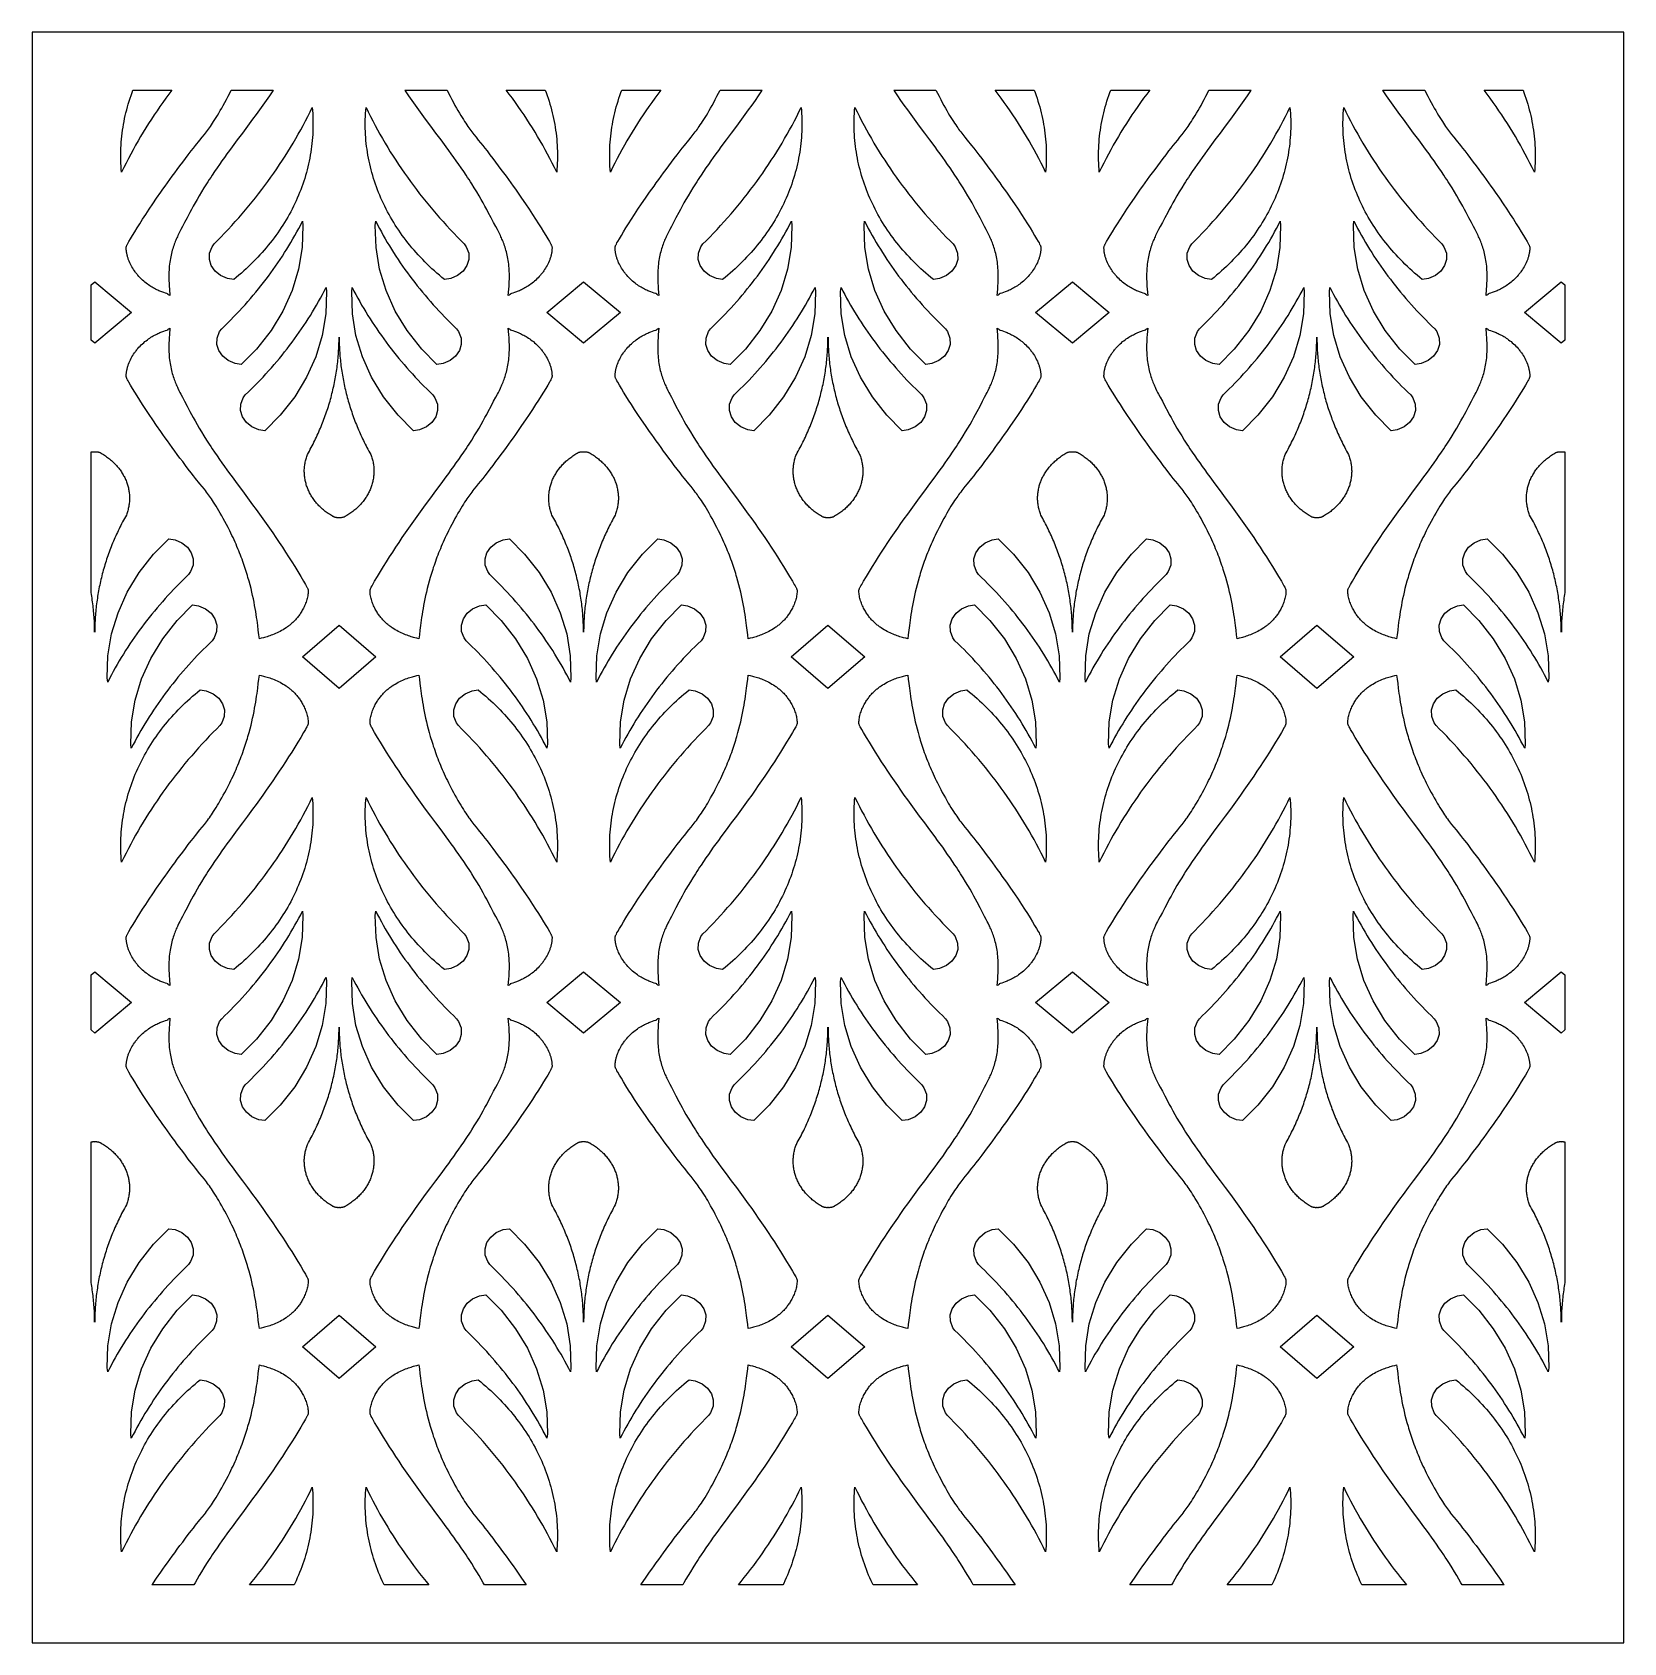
# Model space of a CAD drawing. Extents: x -412 to 412, y -418 to 418.
import ezdxf

# ---------------------------------------------------------------- set-up
doc = ezdxf.new("R2010")
doc.units = 0
doc.layers.add('LAYER_1', color=18, linetype='CONTINUOUS')

msp = doc.modelspace()

# ---------------------------------------------------------------- linework, layer by layer
at = {"layer": 'LAYER_1'}
for points in [[(-412.5, -417.5), (412.5, -417.5), (412.5, 417.5), (-412.5, 417.5)], [(-341.61, 385.44), (-343.19, 383.29), (-344.75, 381.13), (-346.29, 378.96), (-347.79, 376.77), (-349.27, 374.58), (-350.73, 372.37), (-352.16, 370.14), (-353.57, 367.91), (-354.95, 365.67), (-356.3, 363.41), (-357.63, 361.14), (-358.93, 358.86), (-360.2, 356.57), (-361.45, 354.27), (-362.67, 351.96), (-363.87, 349.64), (-365.04, 347.31), (-366.18, 344.97), (-366.31, 346.53), (-366.42, 348.09), (-366.49, 349.65), (-366.55, 351.21), (-366.57, 352.76), (-366.57, 354.32), (-366.55, 355.87), (-366.5, 357.42), (-366.42, 358.97), (-366.32, 360.51), (-366.19, 362.05), (-366.03, 363.59), (-365.86, 365.13), (-365.65, 366.66), (-365.42, 368.19), (-365.17, 369.71), (-364.89, 371.23), (-364.59, 372.75), (-364.26, 374.26), (-363.91, 375.76), (-363.53, 377.26), (-363.13, 378.76), (-362.7, 380.25), (-362.25, 381.74), (-361.78, 383.22), (-361.28, 384.69), (-360.76, 386.16), (-360.26, 387.5), (-340.06, 387.5)], [(-287.83, 387.05), (-289.53, 384.59), (-291.24, 382.14), (-292.97, 379.7), (-294.71, 377.27), (-296.47, 374.85), (-298.23, 372.43), (-300.9, 368.83), (-303.57, 365.23), (-306.24, 361.63), (-308.9, 358.03), (-310.22, 356.22), (-311.54, 354.41), (-312.85, 352.59), (-314.14, 350.77), (-315.43, 348.95), (-316.71, 347.11), (-317.97, 345.27), (-319.21, 343.42), (-319.98, 342.26), (-320.73, 341.12), (-321.45, 340.01), (-322.15, 338.91), (-323.49, 336.76), (-324.75, 334.7), (-325.92, 332.72), (-327.03, 330.83), (-328.06, 329.01), (-329.02, 327.28), (-329.91, 325.65), (-330.74, 324.09), (-332.23, 321.27), (-333.5, 318.82), (-334.58, 316.75), (-335.44, 315.13), (-335.93, 314.2), (-336.45, 313.18), (-336.99, 312.08), (-337.26, 311.5), (-337.54, 310.89), (-337.81, 310.27), (-338.09, 309.62), (-338.36, 308.95), (-338.63, 308.26), (-338.89, 307.54), (-339.15, 306.81), (-339.4, 306.05), (-339.65, 305.27), (-339.88, 304.47), (-340.11, 303.65), (-340.32, 302.8), (-340.53, 301.93), (-340.72, 301.04), (-340.89, 300.13), (-341.06, 299.19), (-341.2, 298.23), (-341.33, 297.25), (-341.44, 296.25), (-341.52, 295.22), (-341.59, 294.17), (-341.63, 293.34), (-341.65, 292.52), (-341.66, 291.69), (-341.66, 290.86), (-341.65, 290.03), (-341.63, 289.21), (-341.6, 288.38), (-341.57, 287.55), (-341.47, 285.89), (-341.36, 284.24), (-341.1, 280.93), (-341.58, 281.2), (-341.79, 281.33), (-341.97, 281.45), (-342.1, 281.55), (-342.14, 281.6), (-342.17, 281.64), (-342.19, 281.68), (-342.18, 281.71), (-342.16, 281.74), (-342.11, 281.76), (-342.74, 281.95), (-343.49, 282.19), (-344.33, 282.48), (-345.27, 282.83), (-345.77, 283.02), (-346.29, 283.24), (-346.83, 283.47), (-347.38, 283.72), (-347.95, 283.99), (-348.53, 284.28), (-349.12, 284.59), (-349.72, 284.92), (-350.33, 285.27), (-350.95, 285.65), (-351.57, 286.05), (-352.2, 286.48), (-352.82, 286.92), (-353.45, 287.4), (-354.08, 287.9), (-354.71, 288.43), (-355.33, 288.99), (-355.95, 289.57), (-356.56, 290.19), (-357.16, 290.84), (-357.76, 291.51), (-358.05, 291.86), (-358.34, 292.22), (-358.63, 292.59), (-358.91, 292.96), (-359.19, 293.34), (-359.47, 293.74), (-359.93, 294.41), (-360.37, 295.11), (-360.79, 295.81), (-361.19, 296.53), (-361.57, 297.26), (-361.92, 298.01), (-362.25, 298.76), (-362.55, 299.52), (-362.69, 299.9), (-362.82, 300.29), (-362.95, 300.67), (-363.06, 301.06), (-363.17, 301.45), (-363.27, 301.84), (-363.36, 302.23), (-363.45, 302.63), (-363.52, 303.02), (-363.59, 303.42), (-363.64, 303.81), (-363.69, 304.21), (-363.72, 304.6), (-363.75, 305), (-363.77, 305.39), (-363.77, 305.79), (-363.76, 305.97), (-363.73, 306.17), (-363.67, 306.38), (-363.6, 306.6), (-363.51, 306.84), (-363.39, 307.1), (-363.27, 307.37), (-363.12, 307.65), (-362.79, 308.26), (-362.41, 308.92), (-361.52, 310.43), (-360.51, 312.14), (-359.38, 314.01), (-358.13, 316.04), (-356.76, 318.22), (-355.27, 320.55), (-353.65, 323.04), (-351.9, 325.68), (-350.03, 328.47), (-348.02, 331.4), (-345.88, 334.49), (-344.75, 336.08), (-343.6, 337.71), (-342.4, 339.38), (-341.18, 341.08), (-339.92, 342.82), (-338.62, 344.59), (-337.28, 346.4), (-335.91, 348.24), (-334.51, 350.12), (-333.07, 352.03), (-331.59, 353.97), (-330.07, 355.95), (-328.96, 357.38), (-327.82, 358.79), (-325.54, 361.6), (-324.4, 363.01), (-323.28, 364.43), (-322.73, 365.14), (-322.18, 365.86), (-321.64, 366.58), (-321.11, 367.31), (-320.65, 367.96), (-320.16, 368.66), (-319.62, 369.44), (-319.06, 370.29), (-318.46, 371.2), (-317.82, 372.19), (-317.16, 373.24), (-316.47, 374.37), (-315.75, 375.56), (-315.01, 376.83), (-314.24, 378.17), (-313.45, 379.58), (-312.64, 381.07), (-311.82, 382.63), (-310.97, 384.27), (-310.11, 385.98), (-309.53, 387.17), (-309.36, 387.5), (-287.53, 387.5)], [(-197.29, 387.17), (-196.71, 385.98), (-195.85, 384.27), (-195, 382.63), (-194.17, 381.07), (-193.36, 379.58), (-192.57, 378.17), (-191.81, 376.83), (-191.06, 375.56), (-190.35, 374.37), (-189.66, 373.24), (-188.99, 372.19), (-188.36, 371.2), (-187.76, 370.29), (-187.19, 369.44), (-186.66, 368.66), (-186.16, 367.96), (-185.71, 367.31), (-185.18, 366.58), (-184.64, 365.86), (-184.09, 365.14), (-183.54, 364.43), (-182.41, 363.01), (-181.28, 361.6), (-178.99, 358.79), (-177.86, 357.38), (-176.75, 355.95), (-175.23, 353.97), (-173.75, 352.03), (-172.31, 350.12), (-170.9, 348.24), (-169.53, 346.4), (-168.2, 344.59), (-166.9, 342.82), (-165.64, 341.08), (-164.41, 339.38), (-163.22, 337.71), (-162.06, 336.08), (-160.94, 334.49), (-158.8, 331.4), (-156.79, 328.47), (-154.92, 325.68), (-153.17, 323.04), (-151.55, 320.55), (-150.06, 318.22), (-148.69, 316.04), (-147.44, 314.01), (-146.31, 312.14), (-145.29, 310.43), (-144.41, 308.92), (-144.03, 308.26), (-143.69, 307.65), (-143.55, 307.37), (-143.42, 307.1), (-143.31, 306.84), (-143.22, 306.6), (-143.15, 306.38), (-143.09, 306.17), (-143.06, 305.97), (-143.05, 305.79), (-143.05, 305.39), (-143.07, 305), (-143.09, 304.6), (-143.13, 304.21), (-143.18, 303.81), (-143.23, 303.42), (-143.3, 303.02), (-143.37, 302.63), (-143.45, 302.23), (-143.55, 301.84), (-143.65, 301.45), (-143.75, 301.06), (-143.87, 300.67), (-144, 300.29), (-144.13, 299.9), (-144.27, 299.52), (-144.57, 298.76), (-144.9, 298.01), (-145.25, 297.26), (-145.63, 296.53), (-146.03, 295.81), (-146.45, 295.11), (-146.89, 294.41), (-147.35, 293.74), (-147.62, 293.34), (-147.9, 292.96), (-148.19, 292.59), (-148.48, 292.22), (-148.77, 291.86), (-149.06, 291.51), (-149.65, 290.84), (-150.26, 290.19), (-150.87, 289.57), (-151.49, 288.99), (-152.11, 288.43), (-152.74, 287.9), (-153.37, 287.4), (-153.99, 286.92), (-154.62, 286.48), (-155.25, 286.05), (-155.87, 285.65), (-156.49, 285.27), (-157.1, 284.92), (-157.7, 284.59), (-158.29, 284.28), (-158.87, 283.99), (-159.43, 283.72), (-159.99, 283.47), (-160.52, 283.24), (-161.04, 283.02), (-161.54, 282.83), (-162.49, 282.48), (-163.33, 282.19), (-164.08, 281.95), (-164.7, 281.76), (-164.66, 281.74), (-164.63, 281.71), (-164.63, 281.68), (-164.64, 281.64), (-164.67, 281.6), (-164.72, 281.55), (-164.85, 281.45), (-165.03, 281.33), (-165.24, 281.2), (-165.71, 280.93), (-165.46, 284.24), (-165.34, 285.89), (-165.25, 287.55), (-165.21, 288.38), (-165.18, 289.21), (-165.16, 290.03), (-165.15, 290.86), (-165.15, 291.69), (-165.16, 292.52), (-165.19, 293.34), (-165.23, 294.17), (-165.29, 295.22), (-165.38, 296.25), (-165.49, 297.25), (-165.62, 298.23), (-165.76, 299.19), (-165.92, 300.13), (-166.1, 301.04), (-166.29, 301.93), (-166.49, 302.8), (-166.71, 303.65), (-166.93, 304.47), (-167.17, 305.27), (-167.42, 306.05), (-167.67, 306.81), (-167.93, 307.54), (-168.19, 308.26), (-168.46, 308.95), (-168.73, 309.62), (-169, 310.27), (-169.28, 310.89), (-169.55, 311.5), (-169.83, 312.08), (-170.36, 313.18), (-170.88, 314.2), (-171.38, 315.13), (-172.24, 316.75), (-173.32, 318.82), (-174.59, 321.27), (-176.07, 324.09), (-176.91, 325.65), (-177.8, 327.28), (-178.76, 329.01), (-179.79, 330.83), (-180.89, 332.72), (-182.07, 334.7), (-183.33, 336.76), (-184.67, 338.91), (-185.37, 340.01), (-186.09, 341.12), (-186.84, 342.26), (-187.6, 343.42), (-188.85, 345.27), (-190.11, 347.11), (-191.39, 348.95), (-192.67, 350.77), (-193.97, 352.59), (-195.28, 354.41), (-196.59, 356.22), (-197.92, 358.03), (-200.58, 361.63), (-203.25, 365.23), (-205.92, 368.83), (-208.58, 372.43), (-210.35, 374.85), (-212.11, 377.27), (-213.85, 379.7), (-215.58, 382.14), (-217.29, 384.59), (-218.99, 387.05), (-219.29, 387.5), (-197.45, 387.5)], [(-146.06, 386.16), (-145.54, 384.69), (-145.04, 383.22), (-144.56, 381.74), (-144.11, 380.25), (-143.69, 378.76), (-143.29, 377.26), (-142.91, 375.76), (-142.56, 374.26), (-142.23, 372.75), (-141.93, 371.23), (-141.65, 369.71), (-141.39, 368.19), (-141.17, 366.66), (-140.96, 365.13), (-140.78, 363.59), (-140.63, 362.05), (-140.5, 360.51), (-140.4, 358.97), (-140.32, 357.42), (-140.27, 355.87), (-140.25, 354.32), (-140.25, 352.76), (-140.27, 351.21), (-140.32, 349.65), (-140.4, 348.09), (-140.51, 346.53), (-140.64, 344.97), (-141.78, 347.31), (-142.95, 349.64), (-144.14, 351.96), (-145.37, 354.27), (-146.61, 356.57), (-147.89, 358.86), (-149.19, 361.14), (-150.52, 363.41), (-151.87, 365.67), (-153.25, 367.91), (-154.66, 370.14), (-156.09, 372.37), (-157.54, 374.58), (-159.03, 376.77), (-160.53, 378.96), (-162.07, 381.13), (-163.62, 383.29), (-165.21, 385.44), (-166.76, 387.5), (-146.56, 387.5)], [(-88.2, 385.44), (-89.79, 383.29), (-91.34, 381.13), (-92.88, 378.96), (-94.38, 376.77), (-95.87, 374.58), (-97.32, 372.37), (-98.75, 370.14), (-100.16, 367.91), (-101.54, 365.67), (-102.89, 363.41), (-104.22, 361.14), (-105.52, 358.86), (-106.79, 356.57), (-108.04, 354.27), (-109.27, 351.96), (-110.46, 349.64), (-111.63, 347.31), (-112.77, 344.97), (-112.9, 346.53), (-113.01, 348.09), (-113.09, 349.65), (-113.14, 351.21), (-113.16, 352.76), (-113.16, 354.32), (-113.14, 355.87), (-113.09, 357.42), (-113.01, 358.97), (-112.91, 360.51), (-112.78, 362.05), (-112.63, 363.59), (-112.45, 365.13), (-112.24, 366.66), (-112.01, 368.19), (-111.76, 369.71), (-111.48, 371.23), (-111.18, 372.75), (-110.85, 374.26), (-110.5, 375.76), (-110.12, 377.26), (-109.72, 378.76), (-109.29, 380.25), (-108.84, 381.74), (-108.37, 383.22), (-107.87, 384.69), (-107.35, 386.16), (-106.85, 387.5), (-86.65, 387.5)], [(-34.42, 387.05), (-36.12, 384.59), (-37.83, 382.14), (-39.56, 379.7), (-41.3, 377.27), (-43.06, 374.85), (-44.82, 372.43), (-47.49, 368.83), (-50.16, 365.23), (-52.83, 361.63), (-55.49, 358.03), (-56.81, 356.22), (-58.13, 354.41), (-59.44, 352.59), (-60.74, 350.77), (-62.02, 348.95), (-63.3, 347.11), (-64.56, 345.27), (-65.8, 343.42), (-66.57, 342.26), (-67.32, 341.12), (-68.04, 340.01), (-68.74, 338.91), (-70.08, 336.76), (-71.34, 334.7), (-72.51, 332.72), (-73.62, 330.83), (-74.65, 329.01), (-75.61, 327.28), (-76.5, 325.65), (-77.33, 324.09), (-78.82, 321.27), (-80.09, 318.82), (-81.17, 316.75), (-82.03, 315.13), (-82.53, 314.2), (-83.05, 313.18), (-83.58, 312.08), (-83.86, 311.5), (-84.13, 310.89), (-84.4, 310.27), (-84.68, 309.62), (-84.95, 308.95), (-85.22, 308.26), (-85.48, 307.54), (-85.74, 306.81), (-85.99, 306.05), (-86.24, 305.27), (-86.47, 304.47), (-86.7, 303.65), (-86.92, 302.8), (-87.12, 301.93), (-87.31, 301.04), (-87.49, 300.13), (-87.65, 299.19), (-87.79, 298.23), (-87.92, 297.25), (-88.03, 296.25), (-88.11, 295.22), (-88.18, 294.17), (-88.22, 293.34), (-88.24, 292.52), (-88.26, 291.69), (-88.26, 290.86), (-88.24, 290.03), (-88.22, 289.21), (-88.2, 288.38), (-88.16, 287.55), (-88.06, 285.89), (-87.95, 284.24), (-87.69, 280.93), (-88.17, 281.2), (-88.38, 281.33), (-88.56, 281.45), (-88.69, 281.55), (-88.73, 281.6), (-88.77, 281.64), (-88.78, 281.68), (-88.77, 281.71), (-88.75, 281.74), (-88.71, 281.76), (-89.33, 281.95), (-90.08, 282.19), (-90.92, 282.48), (-91.86, 282.83), (-92.37, 283.02), (-92.89, 283.24), (-93.42, 283.47), (-93.97, 283.72), (-94.54, 283.99), (-95.12, 284.28), (-95.71, 284.59), (-96.31, 284.92), (-96.92, 285.27), (-97.54, 285.65), (-98.16, 286.05), (-98.79, 286.48), (-99.41, 286.92), (-100.04, 287.4), (-100.67, 287.9), (-101.3, 288.43), (-101.92, 288.99), (-102.54, 289.57), (-103.15, 290.19), (-103.76, 290.84), (-104.35, 291.51), (-104.64, 291.86), (-104.93, 292.22), (-105.22, 292.59), (-105.5, 292.96), (-105.78, 293.34), (-106.06, 293.74), (-106.52, 294.41), (-106.96, 295.11), (-107.38, 295.81), (-107.78, 296.53), (-108.16, 297.26), (-108.51, 298.01), (-108.84, 298.76), (-109.14, 299.52), (-109.28, 299.9), (-109.41, 300.29), (-109.54, 300.67), (-109.65, 301.06), (-109.76, 301.45), (-109.86, 301.84), (-109.96, 302.23), (-110.04, 302.63), (-110.11, 303.02), (-110.18, 303.42), (-110.23, 303.81), (-110.28, 304.21), (-110.31, 304.6), (-110.34, 305), (-110.36, 305.39), (-110.36, 305.79), (-110.35, 305.97), (-110.32, 306.17), (-110.26, 306.38), (-110.19, 306.6), (-110.1, 306.84), (-109.99, 307.1), (-109.86, 307.37), (-109.71, 307.65), (-109.38, 308.26), (-109, 308.92), (-108.12, 310.43), (-107.1, 312.14), (-105.97, 314.01), (-104.72, 316.04), (-103.35, 318.22), (-101.86, 320.55), (-100.24, 323.04), (-98.49, 325.68), (-96.62, 328.47), (-94.61, 331.4), (-92.47, 334.49), (-91.34, 336.08), (-90.19, 337.71), (-89, 339.38), (-87.77, 341.08), (-86.51, 342.82), (-85.21, 344.59), (-83.88, 346.4), (-82.51, 348.24), (-81.1, 350.12), (-79.66, 352.03), (-78.18, 353.97), (-76.66, 355.95), (-75.55, 357.38), (-74.42, 358.79), (-72.13, 361.6), (-71, 363.01), (-69.87, 364.43), (-69.32, 365.14), (-68.77, 365.86), (-68.23, 366.58), (-67.7, 367.31), (-67.24, 367.96), (-66.75, 368.66), (-66.22, 369.44), (-65.65, 370.29), (-65.05, 371.2), (-64.42, 372.19), (-63.75, 373.24), (-63.06, 374.37), (-62.34, 375.56), (-61.6, 376.83), (-60.83, 378.17), (-60.05, 379.58), (-59.24, 381.07), (-58.41, 382.63), (-57.56, 384.27), (-56.7, 385.98), (-56.12, 387.17), (-55.96, 387.5), (-34.12, 387.5)], [(56.12, 387.17), (56.7, 385.98), (57.56, 384.27), (58.41, 382.63), (59.24, 381.07), (60.05, 379.58), (60.83, 378.17), (61.6, 376.83), (62.34, 375.56), (63.06, 374.37), (63.75, 373.24), (64.42, 372.19), (65.05, 371.2), (65.65, 370.29), (66.22, 369.44), (66.75, 368.66), (67.24, 367.96), (67.7, 367.31), (68.23, 366.58), (68.77, 365.86), (69.32, 365.14), (69.87, 364.43), (71, 363.01), (72.13, 361.6), (74.42, 358.79), (75.55, 357.38), (76.66, 355.95), (78.18, 353.97), (79.66, 352.03), (81.1, 350.12), (82.51, 348.24), (83.88, 346.4), (85.21, 344.59), (86.51, 342.82), (87.77, 341.08), (89, 339.38), (90.19, 337.71), (91.34, 336.08), (92.47, 334.49), (94.61, 331.4), (96.62, 328.47), (98.49, 325.68), (100.24, 323.04), (101.86, 320.55), (103.35, 318.22), (104.72, 316.04), (105.97, 314.01), (107.1, 312.14), (108.12, 310.43), (109, 308.92), (109.38, 308.26), (109.71, 307.65), (109.86, 307.37), (109.99, 307.1), (110.1, 306.84), (110.19, 306.6), (110.26, 306.38), (110.32, 306.17), (110.35, 305.97), (110.36, 305.79), (110.36, 305.39), (110.34, 305), (110.31, 304.6), (110.28, 304.21), (110.23, 303.81), (110.18, 303.42), (110.11, 303.02), (110.04, 302.63), (109.96, 302.23), (109.86, 301.84), (109.76, 301.45), (109.65, 301.06), (109.54, 300.67), (109.41, 300.29), (109.28, 299.9), (109.14, 299.52), (108.84, 298.76), (108.51, 298.01), (108.16, 297.26), (107.78, 296.53), (107.38, 295.81), (106.96, 295.11), (106.52, 294.41), (106.06, 293.74), (105.78, 293.34), (105.5, 292.96), (105.22, 292.59), (104.93, 292.22), (104.64, 291.86), (104.35, 291.51), (103.76, 290.84), (103.15, 290.19), (102.54, 289.57), (101.92, 288.99), (101.3, 288.43), (100.67, 287.9), (100.04, 287.4), (99.41, 286.92), (98.79, 286.48), (98.16, 286.05), (97.54, 285.65), (96.92, 285.27), (96.31, 284.92), (95.71, 284.59), (95.12, 284.28), (94.54, 283.99), (93.97, 283.72), (93.42, 283.47), (92.89, 283.24), (92.37, 283.02), (91.86, 282.83), (90.92, 282.48), (90.08, 282.19), (89.33, 281.95), (88.71, 281.76), (88.75, 281.74), (88.77, 281.71), (88.78, 281.68), (88.77, 281.64), (88.73, 281.6), (88.69, 281.55), (88.56, 281.45), (88.38, 281.33), (88.17, 281.2), (87.69, 280.93), (87.95, 284.24), (88.06, 285.89), (88.16, 287.55), (88.2, 288.38), (88.22, 289.21), (88.24, 290.03), (88.26, 290.86), (88.26, 291.69), (88.24, 292.52), (88.22, 293.34), (88.18, 294.17), (88.11, 295.22), (88.03, 296.25), (87.92, 297.25), (87.79, 298.23), (87.65, 299.19), (87.49, 300.13), (87.31, 301.04), (87.12, 301.93), (86.92, 302.8), (86.7, 303.65), (86.47, 304.47), (86.24, 305.27), (85.99, 306.05), (85.74, 306.81), (85.48, 307.54), (85.22, 308.26), (84.95, 308.95), (84.68, 309.62), (84.4, 310.27), (84.13, 310.89), (83.86, 311.5), (83.58, 312.08), (83.05, 313.18), (82.53, 314.2), (82.03, 315.13), (81.17, 316.75), (80.09, 318.82), (78.82, 321.27), (77.33, 324.09), (76.5, 325.65), (75.61, 327.28), (74.65, 329.01), (73.62, 330.83), (72.51, 332.72), (71.34, 334.7), (70.08, 336.76), (68.74, 338.91), (68.04, 340.01), (67.32, 341.12), (66.57, 342.26), (65.8, 343.42), (64.56, 345.27), (63.3, 347.11), (62.02, 348.95), (60.74, 350.77), (59.44, 352.59), (58.13, 354.41), (56.81, 356.22), (55.49, 358.03), (52.83, 361.63), (50.16, 365.23), (47.49, 368.83), (44.82, 372.43), (43.06, 374.85), (41.3, 377.27), (39.56, 379.7), (37.83, 382.14), (36.12, 384.59), (34.42, 387.05), (34.12, 387.5), (55.96, 387.5)], [(107.35, 386.16), (107.87, 384.69), (108.37, 383.22), (108.84, 381.74), (109.29, 380.25), (109.72, 378.76), (110.12, 377.26), (110.5, 375.76), (110.85, 374.26), (111.18, 372.75), (111.48, 371.23), (111.76, 369.71), (112.01, 368.19), (112.24, 366.66), (112.45, 365.13), (112.63, 363.59), (112.78, 362.05), (112.91, 360.51), (113.01, 358.97), (113.09, 357.42), (113.14, 355.87), (113.16, 354.32), (113.16, 352.76), (113.14, 351.21), (113.09, 349.65), (113.01, 348.09), (112.9, 346.53), (112.77, 344.97), (111.63, 347.31), (110.46, 349.64), (109.27, 351.96), (108.04, 354.27), (106.79, 356.57), (105.52, 358.86), (104.22, 361.14), (102.89, 363.41), (101.54, 365.67), (100.16, 367.91), (98.75, 370.14), (97.32, 372.37), (95.87, 374.58), (94.38, 376.77), (92.88, 378.96), (91.34, 381.13), (89.79, 383.29), (88.2, 385.44), (86.65, 387.5), (106.85, 387.5)], [(165.21, 385.44), (163.62, 383.29), (162.07, 381.13), (160.53, 378.96), (159.03, 376.77), (157.54, 374.58), (156.09, 372.37), (154.66, 370.14), (153.25, 367.91), (151.87, 365.67), (150.52, 363.41), (149.19, 361.14), (147.89, 358.86), (146.61, 356.57), (145.37, 354.27), (144.14, 351.96), (142.95, 349.64), (141.78, 347.31), (140.64, 344.97), (140.51, 346.53), (140.4, 348.09), (140.32, 349.65), (140.27, 351.21), (140.25, 352.76), (140.25, 354.32), (140.27, 355.87), (140.32, 357.42), (140.4, 358.97), (140.5, 360.51), (140.63, 362.05), (140.78, 363.59), (140.96, 365.13), (141.17, 366.66), (141.39, 368.19), (141.65, 369.71), (141.93, 371.23), (142.23, 372.75), (142.56, 374.26), (142.91, 375.76), (143.29, 377.26), (143.69, 378.76), (144.11, 380.25), (144.56, 381.74), (145.04, 383.22), (145.54, 384.69), (146.06, 386.16), (146.56, 387.5), (166.76, 387.5)], [(218.99, 387.05), (217.29, 384.59), (215.58, 382.14), (213.85, 379.7), (212.11, 377.27), (210.35, 374.85), (208.58, 372.43), (205.92, 368.83), (203.25, 365.23), (200.58, 361.63), (197.92, 358.03), (196.59, 356.22), (195.28, 354.41), (193.97, 352.59), (192.67, 350.77), (191.39, 348.95), (190.11, 347.11), (188.85, 345.27), (187.6, 343.42), (186.84, 342.26), (186.09, 341.12), (185.37, 340.01), (184.67, 338.91), (183.33, 336.76), (182.07, 334.7), (180.89, 332.72), (179.79, 330.83), (178.76, 329.01), (177.8, 327.28), (176.91, 325.65), (176.07, 324.09), (174.59, 321.27), (173.32, 318.82), (172.24, 316.75), (171.38, 315.13), (170.88, 314.2), (170.36, 313.18), (169.83, 312.08), (169.55, 311.5), (169.28, 310.89), (169, 310.27), (168.73, 309.62), (168.46, 308.95), (168.19, 308.26), (167.93, 307.54), (167.67, 306.81), (167.42, 306.05), (167.17, 305.27), (166.93, 304.47), (166.71, 303.65), (166.49, 302.8), (166.29, 301.93), (166.1, 301.04), (165.92, 300.13), (165.76, 299.19), (165.62, 298.23), (165.49, 297.25), (165.38, 296.25), (165.29, 295.22), (165.23, 294.17), (165.19, 293.34), (165.16, 292.52), (165.15, 291.69), (165.15, 290.86), (165.16, 290.03), (165.18, 289.21), (165.21, 288.38), (165.25, 287.55), (165.34, 285.89), (165.46, 284.24), (165.71, 280.93), (165.24, 281.2), (165.03, 281.33), (164.85, 281.45), (164.72, 281.55), (164.67, 281.6), (164.64, 281.64), (164.63, 281.68), (164.63, 281.71), (164.66, 281.74), (164.7, 281.76), (164.08, 281.95), (163.33, 282.19), (162.49, 282.48), (161.54, 282.83), (161.04, 283.02), (160.52, 283.24), (159.99, 283.47), (159.43, 283.72), (158.87, 283.99), (158.29, 284.28), (157.7, 284.59), (157.1, 284.92), (156.49, 285.27), (155.87, 285.65), (155.25, 286.05), (154.62, 286.48), (153.99, 286.92), (153.37, 287.4), (152.74, 287.9), (152.11, 288.43), (151.49, 288.99), (150.87, 289.57), (150.26, 290.19), (149.65, 290.84), (149.06, 291.51), (148.77, 291.86), (148.48, 292.22), (148.19, 292.59), (147.9, 292.96), (147.62, 293.34), (147.35, 293.74), (146.89, 294.41), (146.45, 295.11), (146.03, 295.81), (145.63, 296.53), (145.25, 297.26), (144.9, 298.01), (144.57, 298.76), (144.27, 299.52), (144.13, 299.9), (144, 300.29), (143.87, 300.67), (143.75, 301.06), (143.65, 301.45), (143.55, 301.84), (143.45, 302.23), (143.37, 302.63), (143.3, 303.02), (143.23, 303.42), (143.18, 303.81), (143.13, 304.21), (143.09, 304.6), (143.07, 305), (143.05, 305.39), (143.05, 305.79), (143.06, 305.97), (143.09, 306.17), (143.15, 306.38), (143.22, 306.6), (143.31, 306.84), (143.42, 307.1), (143.55, 307.37), (143.69, 307.65), (144.03, 308.26), (144.41, 308.92), (145.29, 310.43), (146.31, 312.14), (147.44, 314.01), (148.69, 316.04), (150.06, 318.22), (151.55, 320.55), (153.17, 323.04), (154.92, 325.68), (156.79, 328.47), (158.8, 331.4), (160.94, 334.49), (162.06, 336.08), (163.22, 337.71), (164.41, 339.38), (165.64, 341.08), (166.9, 342.82), (168.2, 344.59), (169.53, 346.4), (170.9, 348.24), (172.31, 350.12), (173.75, 352.03), (175.23, 353.97), (176.75, 355.95), (177.86, 357.38), (178.99, 358.79), (181.28, 361.6), (182.41, 363.01), (183.54, 364.43), (184.09, 365.14), (184.64, 365.86), (185.18, 366.58), (185.71, 367.31), (186.16, 367.96), (186.66, 368.66), (187.19, 369.44), (187.76, 370.29), (188.36, 371.2), (188.99, 372.19), (189.66, 373.24), (190.35, 374.37), (191.06, 375.56), (191.81, 376.83), (192.57, 378.17), (193.36, 379.58), (194.17, 381.07), (195, 382.63), (195.85, 384.27), (196.71, 385.98), (197.29, 387.17), (197.45, 387.5), (219.29, 387.5)], [(309.53, 387.17), (310.11, 385.98), (310.97, 384.27), (311.82, 382.63), (312.64, 381.07), (313.45, 379.58), (314.24, 378.17), (315.01, 376.83), (315.75, 375.56), (316.47, 374.37), (317.16, 373.24), (317.82, 372.19), (318.46, 371.2), (319.06, 370.29), (319.62, 369.44), (320.16, 368.66), (320.65, 367.96), (321.11, 367.31), (321.64, 366.58), (322.18, 365.86), (322.73, 365.14), (323.28, 364.43), (324.4, 363.01), (325.54, 361.6), (327.82, 358.79), (328.96, 357.38), (330.07, 355.95), (331.59, 353.97), (333.07, 352.03), (334.51, 350.12), (335.91, 348.24), (337.28, 346.4), (338.62, 344.59), (339.92, 342.82), (341.18, 341.08), (342.4, 339.38), (343.6, 337.71), (344.75, 336.08), (345.88, 334.49), (348.02, 331.4), (350.03, 328.47), (351.9, 325.68), (353.65, 323.04), (355.27, 320.55), (356.76, 318.22), (358.13, 316.04), (359.38, 314.01), (360.51, 312.14), (361.52, 310.43), (362.41, 308.92), (362.79, 308.26), (363.12, 307.65), (363.27, 307.37), (363.39, 307.1), (363.51, 306.84), (363.6, 306.6), (363.67, 306.38), (363.73, 306.17), (363.76, 305.97), (363.77, 305.79), (363.77, 305.39), (363.75, 305), (363.72, 304.6), (363.69, 304.21), (363.64, 303.81), (363.59, 303.42), (363.52, 303.02), (363.45, 302.63), (363.36, 302.23), (363.27, 301.84), (363.17, 301.45), (363.06, 301.06), (362.95, 300.67), (362.82, 300.29), (362.69, 299.9), (362.55, 299.52), (362.25, 298.76), (361.92, 298.01), (361.57, 297.26), (361.19, 296.53), (360.79, 295.81), (360.37, 295.11), (359.93, 294.41), (359.47, 293.74), (359.19, 293.34), (358.91, 292.96), (358.63, 292.59), (358.34, 292.22), (358.05, 291.86), (357.76, 291.51), (357.16, 290.84), (356.56, 290.19), (355.95, 289.57), (355.33, 288.99), (354.71, 288.43), (354.08, 287.9), (353.45, 287.4), (352.82, 286.92), (352.2, 286.48), (351.57, 286.05), (350.95, 285.65), (350.33, 285.27), (349.72, 284.92), (349.12, 284.59), (348.53, 284.28), (347.95, 283.99), (347.38, 283.72), (346.83, 283.47), (346.29, 283.24), (345.77, 283.02), (345.27, 282.83), (344.33, 282.48), (343.49, 282.19), (342.74, 281.95), (342.11, 281.76), (342.16, 281.74), (342.18, 281.71), (342.19, 281.68), (342.17, 281.64), (342.14, 281.6), (342.1, 281.55), (341.97, 281.45), (341.79, 281.33), (341.58, 281.2), (341.1, 280.93), (341.36, 284.24), (341.47, 285.89), (341.57, 287.55), (341.6, 288.38), (341.63, 289.21), (341.65, 290.03), (341.66, 290.86), (341.66, 291.69), (341.65, 292.52), (341.63, 293.34), (341.59, 294.17), (341.52, 295.22), (341.44, 296.25), (341.33, 297.25), (341.2, 298.23), (341.06, 299.19), (340.89, 300.13), (340.72, 301.04), (340.53, 301.93), (340.32, 302.8), (340.11, 303.65), (339.88, 304.47), (339.65, 305.27), (339.4, 306.05), (339.15, 306.81), (338.89, 307.54), (338.63, 308.26), (338.36, 308.95), (338.09, 309.62), (337.81, 310.27), (337.54, 310.89), (337.26, 311.5), (336.99, 312.08), (336.45, 313.18), (335.93, 314.2), (335.44, 315.13), (334.58, 316.75), (333.5, 318.82), (332.23, 321.27), (330.74, 324.09), (329.91, 325.65), (329.02, 327.28), (328.06, 329.01), (327.03, 330.83), (325.92, 332.72), (324.75, 334.7), (323.49, 336.76), (322.15, 338.91), (321.45, 340.01), (320.73, 341.12), (319.98, 342.26), (319.21, 343.42), (317.97, 345.27), (316.71, 347.11), (315.43, 348.95), (314.14, 350.77), (312.85, 352.59), (311.54, 354.41), (310.22, 356.22), (308.9, 358.03), (306.24, 361.63), (303.57, 365.23), (300.9, 368.83), (298.23, 372.43), (296.47, 374.85), (294.71, 377.27), (292.97, 379.7), (291.24, 382.14), (289.53, 384.59), (287.83, 387.05), (287.53, 387.5), (309.36, 387.5)], [(360.76, 386.16), (361.28, 384.69), (361.78, 383.22), (362.25, 381.74), (362.7, 380.25), (363.13, 378.76), (363.53, 377.26), (363.91, 375.76), (364.26, 374.26), (364.59, 372.75), (364.89, 371.23), (365.17, 369.71), (365.42, 368.19), (365.65, 366.66), (365.86, 365.13), (366.03, 363.59), (366.19, 362.05), (366.32, 360.51), (366.42, 358.97), (366.5, 357.42), (366.55, 355.87), (366.57, 354.32), (366.57, 352.76), (366.55, 351.21), (366.49, 349.65), (366.42, 348.09), (366.31, 346.53), (366.18, 344.97), (365.04, 347.31), (363.87, 349.64), (362.67, 351.96), (361.45, 354.27), (360.2, 356.57), (358.93, 358.86), (357.63, 361.14), (356.3, 363.41), (354.95, 365.67), (353.57, 367.91), (352.16, 370.14), (350.73, 372.37), (349.27, 374.58), (347.79, 376.77), (346.29, 378.96), (344.75, 381.13), (343.19, 383.29), (341.61, 385.44), (340.06, 387.5), (360.26, 387.5)], [(-267.22, 376.93), (-267.11, 375.37), (-267.03, 373.81), (-266.98, 372.25), (-266.96, 370.7), (-266.96, 369.14), (-266.98, 367.59), (-267.03, 366.04), (-267.11, 364.49), (-267.21, 362.95), (-267.34, 361.41), (-267.49, 359.87), (-267.67, 358.33), (-267.87, 356.8), (-268.1, 355.27), (-268.36, 353.75), (-268.64, 352.23), (-268.94, 350.71), (-269.27, 349.2), (-269.62, 347.7), (-270, 346.2), (-270.4, 344.7), (-270.82, 343.21), (-271.27, 341.72), (-271.75, 340.25), (-272.25, 338.77), (-272.77, 337.31), (-273.32, 335.84), (-273.89, 334.39), (-274.48, 332.94), (-275.1, 331.5), (-275.74, 330.07), (-276.4, 328.64), (-277.09, 327.23), (-277.8, 325.82), (-278.53, 324.41), (-279.29, 323.02), (-280.07, 321.64), (-280.87, 320.26), (-281.69, 318.89), (-282.54, 317.53), (-283.41, 316.18), (-284.3, 314.84), (-285.22, 313.51), (-286.16, 312.19), (-287.12, 310.88), (-288.1, 309.58), (-289.1, 308.29), (-290.13, 307.01), (-291.17, 305.75), (-292.24, 304.49), (-293.33, 303.24), (-294.44, 302.01), (-295.58, 300.79), (-296.73, 299.58), (-297.91, 298.38), (-299.11, 297.19), (-300.32, 296.02), (-301.56, 294.86), (-302.82, 293.71), (-304.1, 292.58), (-305.4, 291.46), (-306.73, 290.35), (-308.07, 289.26), (-311.23, 289.73), (-314.84, 291.3), (-317.68, 293.6), (-319.66, 296.47), (-320.66, 299.66), (-320.58, 302.98), (-319.28, 306.31), (-318.22, 307.78), (-316.65, 309.37), (-314.72, 311.32), (-312.82, 313.29), (-310.95, 315.27), (-309.1, 317.27), (-307.27, 319.28), (-305.47, 321.31), (-303.69, 323.35), (-301.93, 325.41), (-300.2, 327.48), (-298.5, 329.56), (-296.81, 331.65), (-295.16, 333.76), (-293.52, 335.89), (-291.92, 338.02), (-290.33, 340.17), (-288.77, 342.33), (-287.24, 344.5), (-285.73, 346.69), (-284.25, 348.88), (-282.8, 351.09), (-281.37, 353.32), (-279.96, 355.55), (-278.58, 357.79), (-277.23, 360.05), (-275.9, 362.32), (-274.6, 364.6), (-273.32, 366.89), (-272.08, 369.19), (-270.85, 371.5), (-269.66, 373.82), (-268.49, 376.15), (-267.35, 378.49)], [(-238.34, 376.15), (-237.17, 373.82), (-235.97, 371.5), (-234.75, 369.19), (-233.5, 366.89), (-232.23, 364.6), (-230.93, 362.32), (-229.6, 360.05), (-228.25, 357.79), (-226.87, 355.55), (-225.46, 353.32), (-224.03, 351.09), (-222.58, 348.88), (-221.09, 346.69), (-219.59, 344.5), (-218.05, 342.33), (-216.5, 340.17), (-214.91, 338.02), (-213.3, 335.89), (-211.67, 333.76), (-210.01, 331.65), (-208.33, 329.56), (-206.63, 327.48), (-204.9, 325.41), (-203.14, 323.35), (-201.36, 321.31), (-199.56, 319.28), (-197.73, 317.27), (-195.88, 315.27), (-194, 313.29), (-192.1, 311.32), (-190.18, 309.37), (-188.61, 307.78), (-187.55, 306.31), (-186.25, 302.98), (-186.17, 299.66), (-187.17, 296.47), (-189.15, 293.6), (-191.99, 291.3), (-195.59, 289.73), (-198.76, 289.26), (-200.1, 290.35), (-201.42, 291.46), (-202.73, 292.58), (-204.01, 293.71), (-205.27, 294.86), (-206.5, 296.02), (-207.72, 297.19), (-208.92, 298.38), (-210.1, 299.58), (-211.25, 300.79), (-212.38, 302.01), (-213.5, 303.24), (-214.59, 304.49), (-215.65, 305.75), (-216.7, 307.01), (-217.73, 308.29), (-218.73, 309.58), (-219.71, 310.88), (-220.67, 312.19), (-221.61, 313.51), (-222.52, 314.84), (-223.42, 316.18), (-224.29, 317.53), (-225.13, 318.89), (-225.96, 320.26), (-226.76, 321.64), (-227.54, 323.02), (-228.3, 324.41), (-229.03, 325.82), (-229.74, 327.23), (-230.43, 328.64), (-231.09, 330.07), (-231.73, 331.5), (-232.35, 332.94), (-232.94, 334.39), (-233.51, 335.84), (-234.06, 337.31), (-234.58, 338.77), (-235.08, 340.25), (-235.55, 341.72), (-236, 343.21), (-236.43, 344.7), (-236.83, 346.2), (-237.21, 347.7), (-237.56, 349.2), (-237.89, 350.71), (-238.19, 352.23), (-238.47, 353.75), (-238.72, 355.27), (-238.95, 356.8), (-239.16, 358.33), (-239.34, 359.87), (-239.49, 361.41), (-239.62, 362.95), (-239.72, 364.49), (-239.8, 366.04), (-239.85, 367.59), (-239.87, 369.14), (-239.87, 370.7), (-239.85, 372.25), (-239.79, 373.81), (-239.72, 375.37), (-239.61, 376.93), (-239.48, 378.49)], [(-13.8, 376.93), (-13.69, 375.37), (-13.61, 373.81), (-13.56, 372.25), (-13.54, 370.7), (-13.54, 369.14), (-13.56, 367.59), (-13.61, 366.04), (-13.69, 364.49), (-13.79, 362.95), (-13.92, 361.41), (-14.07, 359.87), (-14.25, 358.33), (-14.46, 356.8), (-14.68, 355.27), (-14.94, 353.75), (-15.22, 352.23), (-15.52, 350.71), (-15.85, 349.2), (-16.2, 347.7), (-16.58, 346.2), (-16.98, 344.7), (-17.41, 343.21), (-17.86, 341.72), (-18.33, 340.25), (-18.83, 338.77), (-19.35, 337.31), (-19.9, 335.84), (-20.47, 334.39), (-21.06, 332.94), (-21.68, 331.5), (-22.32, 330.07), (-22.98, 328.64), (-23.67, 327.23), (-24.38, 325.82), (-25.11, 324.41), (-25.87, 323.02), (-26.65, 321.64), (-27.45, 320.26), (-28.28, 318.89), (-29.12, 317.53), (-29.99, 316.18), (-30.89, 314.84), (-31.8, 313.51), (-32.74, 312.19), (-33.7, 310.88), (-34.68, 309.58), (-35.68, 308.29), (-36.71, 307.01), (-37.75, 305.75), (-38.82, 304.49), (-39.91, 303.24), (-41.03, 302.01), (-42.16, 300.79), (-43.31, 299.58), (-44.49, 298.38), (-45.69, 297.19), (-46.9, 296.02), (-48.14, 294.86), (-49.4, 293.71), (-50.68, 292.58), (-51.98, 291.46), (-53.31, 290.35), (-54.65, 289.26), (-57.81, 289.73), (-61.42, 291.3), (-64.26, 293.6), (-66.24, 296.47), (-67.24, 299.66), (-67.16, 302.98), (-65.86, 306.31), (-64.8, 307.78), (-63.23, 309.37), (-61.3, 311.32), (-59.41, 313.29), (-57.53, 315.27), (-55.68, 317.27), (-53.85, 319.28), (-52.05, 321.31), (-50.27, 323.35), (-48.51, 325.41), (-46.78, 327.48), (-45.08, 329.56), (-43.39, 331.65), (-41.74, 333.76), (-40.1, 335.89), (-38.5, 338.02), (-36.91, 340.17), (-35.36, 342.33), (-33.82, 344.5), (-32.32, 346.69), (-30.83, 348.88), (-29.38, 351.09), (-27.95, 353.32), (-26.54, 355.55), (-25.16, 357.79), (-23.81, 360.05), (-22.48, 362.32), (-21.18, 364.6), (-19.9, 366.89), (-18.66, 369.19), (-17.43, 371.5), (-16.24, 373.82), (-15.07, 376.15), (-13.93, 378.49)], [(15.08, 376.15), (16.25, 373.82), (17.44, 371.5), (18.67, 369.19), (19.91, 366.89), (21.19, 364.6), (22.49, 362.32), (23.82, 360.05), (25.17, 357.79), (26.55, 355.55), (27.96, 353.32), (29.39, 351.09), (30.84, 348.88), (32.33, 346.69), (33.83, 344.5), (35.37, 342.33), (36.92, 340.17), (38.51, 338.02), (40.11, 335.89), (41.75, 333.76), (43.4, 331.65), (45.09, 329.56), (46.79, 327.48), (48.52, 325.41), (50.28, 323.35), (52.06, 321.31), (53.86, 319.28), (55.69, 317.27), (57.54, 315.27), (59.42, 313.29), (61.31, 311.32), (63.24, 309.37), (64.81, 307.78), (65.87, 306.31), (67.17, 302.98), (67.25, 299.66), (66.25, 296.47), (64.27, 293.6), (61.43, 291.3), (57.82, 289.73), (54.66, 289.26), (53.32, 290.35), (51.99, 291.46), (50.69, 292.58), (49.41, 293.71), (48.15, 294.86), (46.91, 296.02), (45.7, 297.19), (44.5, 298.38), (43.32, 299.58), (42.17, 300.79), (41.04, 302.01), (39.92, 303.24), (38.83, 304.49), (37.76, 305.75), (36.72, 307.01), (35.69, 308.29), (34.69, 309.58), (33.71, 310.88), (32.75, 312.19), (31.81, 313.51), (30.9, 314.84), (30, 316.18), (29.13, 317.53), (28.29, 318.89), (27.46, 320.26), (26.66, 321.64), (25.88, 323.02), (25.12, 324.41), (24.39, 325.82), (23.68, 327.23), (22.99, 328.64), (22.33, 330.07), (21.69, 331.5), (21.07, 332.94), (20.48, 334.39), (19.91, 335.84), (19.36, 337.31), (18.84, 338.77), (18.34, 340.25), (17.87, 341.72), (17.42, 343.21), (16.99, 344.7), (16.59, 346.2), (16.21, 347.7), (15.86, 349.2), (15.53, 350.71), (15.23, 352.23), (14.95, 353.75), (14.69, 355.27), (14.47, 356.8), (14.26, 358.33), (14.08, 359.87), (13.93, 361.41), (13.8, 362.95), (13.7, 364.49), (13.62, 366.04), (13.57, 367.59), (13.55, 369.14), (13.55, 370.7), (13.57, 372.25), (13.62, 373.81), (13.7, 375.37), (13.81, 376.93), (13.94, 378.49)], [(239.6, 376.93), (239.71, 375.37), (239.78, 373.81), (239.84, 372.25), (239.86, 370.7), (239.86, 369.14), (239.84, 367.59), (239.79, 366.04), (239.71, 364.49), (239.61, 362.95), (239.48, 361.41), (239.33, 359.87), (239.15, 358.33), (238.94, 356.8), (238.71, 355.27), (238.46, 353.75), (238.18, 352.23), (237.88, 350.71), (237.55, 349.2), (237.2, 347.7), (236.82, 346.2), (236.42, 344.7), (235.99, 343.21), (235.54, 341.72), (235.07, 340.25), (234.57, 338.77), (234.05, 337.31), (233.5, 335.84), (232.93, 334.39), (232.34, 332.94), (231.72, 331.5), (231.08, 330.07), (230.42, 328.64), (229.73, 327.23), (229.02, 325.82), (228.29, 324.41), (227.53, 323.02), (226.75, 321.64), (225.95, 320.26), (225.12, 318.89), (224.28, 317.53), (223.41, 316.18), (222.51, 314.84), (221.6, 313.51), (220.66, 312.19), (219.7, 310.88), (218.72, 309.58), (217.72, 308.29), (216.69, 307.01), (215.64, 305.75), (214.58, 304.49), (213.49, 303.24), (212.37, 302.01), (211.24, 300.79), (210.09, 299.58), (208.91, 298.38), (207.71, 297.19), (206.49, 296.02), (205.26, 294.86), (204, 293.71), (202.72, 292.58), (201.41, 291.46), (200.09, 290.35), (198.75, 289.26), (195.58, 289.73), (191.98, 291.3), (189.14, 293.6), (187.16, 296.47), (186.16, 299.66), (186.24, 302.98), (187.54, 306.31), (188.6, 307.78), (190.17, 309.37), (192.09, 311.32), (193.99, 313.29), (195.87, 315.27), (197.72, 317.27), (199.55, 319.28), (201.35, 321.31), (203.13, 323.35), (204.89, 325.41), (206.62, 327.48), (208.32, 329.56), (210, 331.65), (211.66, 333.76), (213.29, 335.89), (214.9, 338.02), (216.49, 340.17), (218.04, 342.33), (219.58, 344.5), (221.08, 346.69), (222.57, 348.88), (224.02, 351.09), (225.45, 353.32), (226.86, 355.55), (228.24, 357.79), (229.59, 360.05), (230.92, 362.32), (232.22, 364.6), (233.49, 366.89), (234.74, 369.19), (235.96, 371.5), (237.16, 373.82), (238.33, 376.15), (239.47, 378.49)], [(268.48, 376.15), (269.65, 373.82), (270.84, 371.5), (272.07, 369.19), (273.31, 366.89), (274.59, 364.6), (275.89, 362.32), (277.22, 360.05), (278.57, 357.79), (279.95, 355.55), (281.36, 353.32), (282.79, 351.09), (284.24, 348.88), (285.72, 346.69), (287.23, 344.5), (288.76, 342.33), (290.32, 340.17), (291.91, 338.02), (293.51, 335.89), (295.15, 333.76), (296.8, 331.65), (298.49, 329.56), (300.19, 327.48), (301.92, 325.41), (303.68, 323.35), (305.46, 321.31), (307.26, 319.28), (309.09, 317.27), (310.94, 315.27), (312.81, 313.29), (314.71, 311.32), (316.64, 309.37), (318.21, 307.78), (319.27, 306.31), (320.56, 302.98), (320.65, 299.66), (319.65, 296.47), (317.67, 293.6), (314.83, 291.3), (311.22, 289.73), (308.06, 289.26), (306.72, 290.35), (305.39, 291.46), (304.09, 292.58), (302.81, 293.71), (301.55, 294.86), (300.31, 296.02), (299.09, 297.19), (297.9, 298.38), (296.72, 299.58), (295.57, 300.79), (294.43, 302.01), (293.32, 303.24), (292.23, 304.49), (291.16, 305.75), (290.12, 307.01), (289.09, 308.29), (288.09, 309.58), (287.11, 310.88), (286.15, 312.19), (285.21, 313.51), (284.29, 314.84), (283.4, 316.18), (282.53, 317.53), (281.68, 318.89), (280.86, 320.26), (280.06, 321.64), (279.28, 323.02), (278.52, 324.41), (277.79, 325.82), (277.08, 327.23), (276.39, 328.64), (275.73, 330.07), (275.09, 331.5), (274.47, 332.94), (273.87, 334.39), (273.31, 335.84), (272.76, 337.31), (272.24, 338.77), (271.74, 340.25), (271.26, 341.72), (270.81, 343.21), (270.39, 344.7), (269.99, 346.2), (269.61, 347.7), (269.26, 349.2), (268.93, 350.71), (268.63, 352.23), (268.35, 353.75), (268.09, 355.27), (267.86, 356.8), (267.66, 358.33), (267.48, 359.87), (267.33, 361.41), (267.2, 362.95), (267.1, 364.49), (267.02, 366.04), (266.97, 367.59), (266.94, 369.14), (266.95, 370.7), (266.97, 372.25), (267.02, 373.81), (267.1, 375.37), (267.21, 376.93), (267.34, 378.49)], [(-272.17, 317.33), (-272.53, 305.87), (-274.41, 294.58), (-277.75, 283.56), (-282.52, 272.93), (-288.69, 262.77), (-296.21, 253.19), (-304.13, 245.21), (-307.3, 245.68), (-310.9, 247.25), (-313.75, 249.55), (-315.73, 252.41), (-316.73, 255.61), (-316.64, 258.93), (-315.34, 262.25), (-314.28, 263.73), (-312.71, 265.31), (-311.15, 266.84), (-309.61, 268.38), (-308.09, 269.93), (-306.59, 271.49), (-305.1, 273.06), (-303.64, 274.64), (-302.19, 276.24), (-300.76, 277.84), (-299.35, 279.46), (-297.96, 281.09), (-296.59, 282.73), (-295.24, 284.38), (-293.91, 286.04), (-292.59, 287.72), (-291.3, 289.4), (-290.03, 291.09), (-288.77, 292.79), (-287.54, 294.51), (-286.33, 296.23), (-285.13, 297.96), (-283.96, 299.71), (-282.8, 301.46), (-281.67, 303.22), (-280.56, 304.99), (-279.46, 306.77), (-278.39, 308.56), (-277.34, 310.36), (-276.31, 312.17), (-275.3, 313.98), (-274.31, 315.81), (-273.34, 317.64), (-272.39, 319.48)], [(-233.49, 317.64), (-232.52, 315.81), (-231.53, 313.98), (-230.52, 312.17), (-229.49, 310.36), (-228.44, 308.56), (-227.36, 306.77), (-226.27, 304.99), (-225.16, 303.22), (-224.02, 301.46), (-222.87, 299.71), (-221.7, 297.96), (-220.5, 296.23), (-219.29, 294.51), (-218.05, 292.79), (-216.8, 291.09), (-215.53, 289.4), (-214.23, 287.72), (-212.92, 286.04), (-211.59, 284.38), (-210.24, 282.73), (-208.87, 281.09), (-207.48, 279.46), (-206.07, 277.84), (-204.64, 276.24), (-203.19, 274.64), (-201.73, 273.06), (-200.24, 271.49), (-198.74, 269.93), (-197.22, 268.38), (-195.68, 266.84), (-194.12, 265.31), (-192.54, 263.73), (-191.48, 262.25), (-190.19, 258.93), (-190.1, 255.61), (-191.1, 252.41), (-193.08, 249.55), (-195.93, 247.25), (-199.53, 245.68), (-202.69, 245.21), (-210.62, 253.19), (-218.14, 262.77), (-224.31, 272.93), (-229.08, 283.56), (-232.42, 294.58), (-234.29, 305.87), (-234.66, 317.33), (-234.43, 319.48)], [(-18.75, 317.33), (-19.12, 305.87), (-20.99, 294.58), (-24.33, 283.56), (-29.1, 272.93), (-35.27, 262.77), (-42.79, 253.19), (-50.71, 245.21), (-53.88, 245.68), (-57.48, 247.25), (-60.33, 249.55), (-62.31, 252.41), (-63.31, 255.61), (-63.22, 258.93), (-61.93, 262.25), (-60.87, 263.73), (-59.29, 265.31), (-57.73, 266.84), (-56.19, 268.38), (-54.67, 269.93), (-53.17, 271.49), (-51.68, 273.06), (-50.22, 274.64), (-48.77, 276.24), (-47.34, 277.84), (-45.93, 279.46), (-44.54, 281.09), (-43.17, 282.73), (-41.82, 284.38), (-40.49, 286.04), (-39.18, 287.72), (-37.88, 289.4), (-36.61, 291.09), (-35.36, 292.79), (-34.12, 294.51), (-32.91, 296.23), (-31.71, 297.96), (-30.54, 299.71), (-29.39, 301.46), (-28.25, 303.22), (-27.14, 304.99), (-26.05, 306.77), (-24.97, 308.56), (-23.92, 310.36), (-22.89, 312.17), (-21.88, 313.98), (-20.89, 315.81), (-19.92, 317.64), (-18.98, 319.48)], [(19.93, 317.64), (20.9, 315.81), (21.89, 313.98), (22.9, 312.17), (23.93, 310.36), (24.98, 308.56), (26.06, 306.77), (27.15, 304.99), (28.26, 303.22), (29.4, 301.46), (30.55, 299.71), (31.72, 297.96), (32.92, 296.23), (34.13, 294.51), (35.37, 292.79), (36.62, 291.09), (37.89, 289.4), (39.19, 287.72), (40.5, 286.04), (41.83, 284.38), (43.18, 282.73), (44.55, 281.09), (45.94, 279.46), (47.35, 277.84), (48.78, 276.24), (50.23, 274.64), (51.69, 273.06), (53.18, 271.49), (54.68, 269.93), (56.2, 268.38), (57.74, 266.84), (59.3, 265.31), (60.88, 263.73), (61.94, 262.25), (63.23, 258.93), (63.32, 255.61), (62.32, 252.41), (60.34, 249.55), (57.49, 247.25), (53.89, 245.68), (50.72, 245.21), (42.8, 253.19), (35.28, 262.77), (29.11, 272.93), (24.34, 283.56), (21, 294.58), (19.13, 305.87), (18.76, 317.33), (18.99, 319.48)], [(234.64, 317.33), (234.28, 305.87), (232.41, 294.58), (229.07, 283.56), (224.3, 272.93), (218.13, 262.77), (210.61, 253.19), (202.68, 245.21), (199.52, 245.68), (195.92, 247.25), (193.07, 249.55), (191.09, 252.41), (190.09, 255.61), (190.18, 258.93), (191.47, 262.25), (192.53, 263.73), (194.11, 265.31), (195.67, 266.84), (197.21, 268.38), (198.73, 269.93), (200.23, 271.49), (201.72, 273.06), (203.18, 274.64), (204.63, 276.24), (206.06, 277.84), (207.47, 279.46), (208.86, 281.09), (210.23, 282.73), (211.58, 284.38), (212.91, 286.04), (214.22, 287.72), (215.52, 289.4), (216.79, 291.09), (218.04, 292.79), (219.28, 294.51), (220.49, 296.23), (221.69, 297.96), (222.86, 299.71), (224.01, 301.46), (225.15, 303.22), (226.26, 304.99), (227.35, 306.77), (228.43, 308.56), (229.48, 310.36), (230.51, 312.17), (231.52, 313.98), (232.51, 315.81), (233.48, 317.64), (234.42, 319.48)], [(273.54, 317.64), (274.51, 315.81), (275.5, 313.98), (276.51, 312.17), (277.54, 310.36), (278.59, 308.56), (279.66, 306.77), (280.75, 304.99), (281.87, 303.22), (283, 301.46), (284.15, 299.71), (285.33, 297.96), (286.52, 296.23), (287.74, 294.51), (288.97, 292.79), (290.22, 291.09), (291.5, 289.4), (292.79, 287.72), (294.1, 286.04), (295.44, 284.38), (296.79, 282.73), (298.16, 281.09), (299.55, 279.46), (300.96, 277.84), (302.39, 276.24), (303.83, 274.64), (305.3, 273.06), (306.78, 271.49), (308.29, 269.93), (309.81, 268.38), (311.35, 266.84), (312.91, 265.31), (314.48, 263.73), (315.54, 262.25), (316.84, 258.93), (316.92, 255.61), (315.92, 252.41), (313.94, 249.55), (311.1, 247.25), (307.49, 245.68), (304.33, 245.21), (296.4, 253.19), (288.88, 262.77), (282.72, 272.93), (277.94, 283.56), (274.6, 294.58), (272.73, 305.87), (272.37, 317.33), (272.59, 319.48)], [(-361.05, 272.21), (-380.11, 256.3), (-382.01, 257.88), (-382.01, 286.53), (-380.11, 288.11)], [(-259.93, 283.01), (-260.29, 271.55), (-262.16, 260.26), (-265.5, 249.25), (-270.28, 238.61), (-276.44, 228.45), (-283.96, 218.88), (-291.89, 210.89), (-295.05, 211.36), (-298.65, 212.93), (-301.5, 215.24), (-303.48, 218.1), (-304.48, 221.3), (-304.39, 224.61), (-303.1, 227.94), (-302.04, 229.42), (-300.46, 231), (-298.91, 232.53), (-297.37, 234.06), (-295.84, 235.61), (-294.34, 237.17), (-292.86, 238.74), (-291.39, 240.33), (-289.94, 241.92), (-288.52, 243.53), (-287.11, 245.15), (-285.72, 246.78), (-284.35, 248.42), (-282.99, 250.07), (-281.66, 251.73), (-280.35, 253.4), (-279.06, 255.08), (-277.78, 256.78), (-276.53, 258.48), (-275.29, 260.19), (-274.08, 261.91), (-272.89, 263.65), (-271.71, 265.39), (-270.56, 267.14), (-269.42, 268.9), (-268.31, 270.68), (-267.22, 272.46), (-266.15, 274.25), (-265.09, 276.04), (-264.06, 277.85), (-263.05, 279.67), (-262.06, 281.49), (-261.1, 283.33), (-260.15, 285.17)], [(-245.73, 283.33), (-244.76, 281.49), (-243.77, 279.67), (-242.76, 277.85), (-241.73, 276.04), (-240.68, 274.25), (-239.61, 272.46), (-238.52, 270.68), (-237.4, 268.9), (-236.27, 267.14), (-235.12, 265.39), (-233.94, 263.65), (-232.75, 261.91), (-231.53, 260.19), (-230.3, 258.48), (-229.05, 256.78), (-227.77, 255.08), (-226.48, 253.4), (-225.17, 251.73), (-223.83, 250.07), (-222.48, 248.42), (-221.11, 246.78), (-219.72, 245.15), (-218.31, 243.53), (-216.88, 241.92), (-215.44, 240.33), (-213.97, 238.74), (-212.49, 237.17), (-210.98, 235.61), (-209.46, 234.06), (-207.92, 232.53), (-206.36, 231), (-204.79, 229.42), (-203.73, 227.94), (-202.43, 224.61), (-202.35, 221.3), (-203.35, 218.1), (-205.33, 215.24), (-208.17, 212.93), (-211.78, 211.36), (-214.94, 210.89), (-222.87, 218.88), (-230.39, 228.45), (-236.55, 238.61), (-241.32, 249.25), (-244.67, 260.26), (-246.54, 271.55), (-246.9, 283.01), (-246.68, 285.17)], [(-107.64, 272.21), (-126.7, 256.3), (-145.77, 272.21), (-126.7, 288.11)], [(-6.51, 283.01), (-6.87, 271.55), (-8.74, 260.26), (-12.08, 249.25), (-16.86, 238.61), (-23.02, 228.45), (-30.54, 218.88), (-38.47, 210.89), (-41.63, 211.36), (-45.24, 212.93), (-48.08, 215.24), (-50.06, 218.1), (-51.06, 221.3), (-50.98, 224.61), (-49.68, 227.94), (-48.62, 229.42), (-47.05, 231), (-45.49, 232.53), (-43.95, 234.06), (-42.43, 235.61), (-40.92, 237.17), (-39.44, 238.74), (-37.97, 240.33), (-36.52, 241.92), (-35.1, 243.53), (-33.69, 245.15), (-32.3, 246.78), (-30.93, 248.42), (-29.57, 250.07), (-28.24, 251.73), (-26.93, 253.4), (-25.64, 255.08), (-24.36, 256.78), (-23.11, 258.48), (-21.88, 260.19), (-20.66, 261.91), (-19.47, 263.65), (-18.29, 265.39), (-17.14, 267.14), (-16.01, 268.9), (-14.89, 270.68), (-13.8, 272.46), (-12.73, 274.25), (-11.68, 276.04), (-10.64, 277.85), (-9.63, 279.67), (-8.65, 281.49), (-7.68, 283.33), (-6.73, 285.17)], [(7.69, 283.33), (8.66, 281.49), (9.64, 279.67), (10.65, 277.85), (11.69, 276.04), (12.74, 274.25), (13.81, 272.46), (14.9, 270.68), (16.02, 268.9), (17.15, 267.14), (18.3, 265.39), (19.48, 263.65), (20.67, 261.91), (21.89, 260.19), (23.12, 258.48), (24.37, 256.78), (25.65, 255.08), (26.94, 253.4), (28.25, 251.73), (29.59, 250.07), (30.94, 248.42), (32.31, 246.78), (33.7, 245.15), (35.11, 243.53), (36.53, 241.92), (37.98, 240.33), (39.45, 238.74), (40.93, 237.17), (42.44, 235.61), (43.96, 234.06), (45.5, 232.53), (47.06, 231), (48.63, 229.42), (49.69, 227.94), (50.99, 224.61), (51.07, 221.3), (50.07, 218.1), (48.09, 215.24), (45.25, 212.93), (41.64, 211.36), (38.48, 210.89), (30.55, 218.88), (23.03, 228.45), (16.87, 238.61), (12.09, 249.25), (8.75, 260.26), (6.88, 271.55), (6.52, 283.01), (6.74, 285.17)], [(145.77, 272.21), (126.7, 256.3), (107.64, 272.21), (126.7, 288.11)], [(246.89, 283.01), (246.53, 271.55), (244.66, 260.26), (241.31, 249.25), (236.54, 238.61), (230.38, 228.45), (222.86, 218.88), (214.93, 210.89), (211.77, 211.36), (208.16, 212.93), (205.32, 215.24), (203.34, 218.1), (202.34, 221.3), (202.42, 224.61), (203.72, 227.94), (204.78, 229.42), (206.35, 231), (207.91, 232.53), (209.45, 234.06), (210.97, 235.61), (212.48, 237.17), (213.96, 238.74), (215.43, 240.33), (216.87, 241.92), (218.3, 243.53), (219.71, 245.15), (221.1, 246.78), (222.47, 248.42), (223.82, 250.07), (225.16, 251.73), (226.47, 253.4), (227.76, 255.08), (229.04, 256.78), (230.29, 258.48), (231.52, 260.19), (232.74, 261.91), (233.93, 263.65), (235.11, 265.39), (236.26, 267.14), (237.39, 268.9), (238.51, 270.68), (239.6, 272.46), (240.67, 274.25), (241.72, 276.04), (242.75, 277.85), (243.76, 279.67), (244.75, 281.49), (245.72, 283.33), (246.67, 285.17)], [(261.09, 283.33), (262.05, 281.49), (263.04, 279.67), (264.05, 277.85), (265.08, 276.04), (266.14, 274.25), (267.21, 272.46), (268.3, 270.68), (269.41, 268.9), (270.55, 267.14), (271.7, 265.39), (272.88, 263.65), (274.07, 261.91), (275.28, 260.19), (276.52, 258.48), (277.77, 256.78), (279.05, 255.08), (280.34, 253.4), (281.65, 251.73), (282.98, 250.07), (284.34, 248.42), (285.71, 246.78), (287.1, 245.15), (288.51, 243.53), (289.93, 241.92), (291.38, 240.33), (292.85, 238.74), (294.33, 237.17), (295.83, 235.61), (297.36, 234.06), (298.9, 232.53), (300.45, 231), (302.03, 229.42), (303.09, 227.94), (304.38, 224.61), (304.47, 221.3), (303.47, 218.1), (301.49, 215.24), (298.64, 212.93), (295.04, 211.36), (291.88, 210.89), (283.95, 218.88), (276.43, 228.45), (270.27, 238.61), (265.49, 249.25), (262.15, 260.26), (260.28, 271.55), (259.92, 283.01), (260.14, 285.17)], [(382.01, 286.53), (382.01, 257.88), (380.11, 256.3), (361.05, 272.21), (380.11, 288.11)], [(-341.36, 260.73), (-341.47, 259.08), (-341.57, 257.42), (-341.6, 256.59), (-341.63, 255.77), (-341.65, 254.94), (-341.66, 254.11), (-341.66, 253.28), (-341.65, 252.46), (-341.63, 251.63), (-341.59, 250.8), (-341.52, 249.75), (-341.44, 248.72), (-341.33, 247.72), (-341.2, 246.74), (-341.06, 245.78), (-340.89, 244.84), (-340.72, 243.93), (-340.53, 243.04), (-340.32, 242.17), (-340.11, 241.32), (-339.88, 240.5), (-339.65, 239.7), (-339.4, 238.92), (-339.15, 238.16), (-338.89, 237.43), (-338.63, 236.72), (-338.36, 236.02), (-338.09, 235.35), (-337.81, 234.71), (-337.54, 234.08), (-337.26, 233.48), (-336.99, 232.89), (-336.45, 231.79), (-335.93, 230.77), (-335.44, 229.84), (-334.58, 228.22), (-333.5, 226.16), (-332.23, 223.71), (-330.74, 220.88), (-329.91, 219.33), (-329.02, 217.69), (-328.06, 215.96), (-327.03, 214.15), (-325.92, 212.25), (-324.75, 210.27), (-323.49, 208.21), (-322.15, 206.07), (-321.45, 204.97), (-320.73, 203.85), (-319.98, 202.71), (-319.21, 201.55), (-317.97, 199.7), (-316.71, 197.86), (-315.43, 196.03), (-314.14, 194.2), (-312.85, 192.38), (-311.54, 190.56), (-310.22, 188.75), (-308.9, 186.95), (-306.24, 183.34), (-303.57, 179.74), (-300.9, 176.15), (-298.23, 172.54), (-296.47, 170.13), (-294.71, 167.7), (-292.97, 165.27), (-291.24, 162.83), (-289.53, 160.38), (-287.83, 157.92), (-286.15, 155.45), (-284.48, 152.97), (-282.84, 150.49), (-281.2, 147.99), (-279.59, 145.49), (-278, 142.97), (-276.42, 140.45), (-274.86, 137.92), (-273.33, 135.37), (-271.81, 132.82), (-270.87, 131.22), (-270.46, 130.51), (-270.1, 129.86), (-269.95, 129.56), (-269.81, 129.27), (-269.69, 129), (-269.59, 128.75), (-269.52, 128.51), (-269.46, 128.28), (-269.43, 128.08), (-269.42, 127.88), (-269.44, 127.23), (-269.49, 126.57), (-269.57, 125.92), (-269.67, 125.27), (-269.8, 124.62), (-269.95, 123.97), (-270.12, 123.33), (-270.31, 122.69), (-270.53, 122.06), (-270.76, 121.43), (-271.01, 120.81), (-271.28, 120.19), (-271.56, 119.58), (-271.86, 118.97), (-272.17, 118.38), (-272.49, 117.79), (-272.78, 117.29), (-273.07, 116.81), (-273.38, 116.33), (-273.69, 115.87), (-274, 115.41), (-274.33, 114.97), (-274.65, 114.54), (-274.99, 114.12), (-275.33, 113.71), (-275.67, 113.31), (-276.02, 112.92), (-276.38, 112.54), (-276.74, 112.17), (-277.1, 111.81), (-277.47, 111.46), (-277.84, 111.12), (-278.21, 110.78), (-278.59, 110.46), (-278.97, 110.15), (-279.35, 109.84), (-279.74, 109.55), (-280.13, 109.26), (-280.51, 108.98), (-280.91, 108.71), (-281.69, 108.19), (-282.48, 107.71), (-283.27, 107.25), (-284.05, 106.83), (-284.84, 106.43), (-285.61, 106.06), (-286.38, 105.71), (-287.14, 105.39), (-287.89, 105.1), (-288.62, 104.82), (-289.34, 104.57), (-290.04, 104.34), (-290.72, 104.12), (-291.38, 103.93), (-292.01, 103.75), (-292.61, 103.59), (-293.74, 103.3), (-294.72, 103.07), (-295, 105.15), (-295.3, 107.44), (-295.62, 109.95), (-295.98, 112.66), (-296.19, 114.09), (-296.41, 115.57), (-296.66, 117.1), (-296.92, 118.68), (-297.21, 120.3), (-297.53, 121.97), (-297.87, 123.68), (-298.25, 125.44), (-298.65, 127.24), (-299.09, 129.09), (-299.57, 130.97), (-300.09, 132.9), (-300.65, 134.87), (-300.95, 135.87), (-301.25, 136.88), (-301.57, 137.9), (-301.9, 138.93), (-302.24, 139.97), (-302.59, 141.02), (-302.96, 142.07), (-303.34, 143.14), (-303.73, 144.22), (-304.13, 145.3), (-304.55, 146.39), (-304.98, 147.5), (-305.43, 148.61), (-305.89, 149.73), (-306.36, 150.86), (-306.85, 152), (-307.35, 153.14), (-307.87, 154.29), (-308.41, 155.46), (-308.96, 156.63), (-309.53, 157.81), (-310.11, 158.99), (-310.97, 160.7), (-311.82, 162.34), (-312.64, 163.9), (-313.45, 165.39), (-314.24, 166.8), (-315.01, 168.14), (-315.75, 169.41), (-316.47, 170.61), (-317.16, 171.73), (-317.82, 172.78), (-318.46, 173.77), (-319.06, 174.68), (-319.62, 175.53), (-320.16, 176.31), (-320.65, 177.02), (-321.11, 177.66), (-321.64, 178.39), (-322.18, 179.11), (-322.73, 179.83), (-323.28, 180.54), (-324.4, 181.96), (-325.54, 183.37), (-327.82, 186.18), (-328.96, 187.59), (-330.07, 189.02), (-331.59, 191), (-333.07, 192.94), (-334.51, 194.85), (-335.91, 196.73), (-337.28, 198.57), (-338.62, 200.38), (-339.92, 202.15), (-341.18, 203.89), (-342.4, 205.59), (-343.6, 207.26), (-344.75, 208.89), (-345.88, 210.49), (-348.02, 213.57), (-350.03, 216.5), (-351.9, 219.29), (-353.65, 221.93), (-355.27, 224.42), (-356.76, 226.75), (-358.13, 228.94), (-359.38, 230.96), (-360.51, 232.83), (-361.52, 234.54), (-362.41, 236.05), (-362.79, 236.71), (-363.12, 237.32), (-363.27, 237.61), (-363.39, 237.87), (-363.51, 238.13), (-363.6, 238.37), (-363.67, 238.59), (-363.73, 238.8), (-363.76, 239), (-363.77, 239.18), (-363.77, 239.58), (-363.75, 239.97), (-363.72, 240.37), (-363.69, 240.77), (-363.64, 241.16), (-363.59, 241.56), (-363.52, 241.95), (-363.45, 242.34), (-363.36, 242.74), (-363.27, 243.13), (-363.17, 243.52), (-363.06, 243.91), (-362.95, 244.3), (-362.82, 244.69), (-362.69, 245.07), (-362.55, 245.45), (-362.25, 246.21), (-361.92, 246.97), (-361.57, 247.71), (-361.19, 248.44), (-360.79, 249.16), (-360.37, 249.87), (-359.93, 250.56), (-359.47, 251.24), (-359.19, 251.63), (-358.91, 252.01), (-358.63, 252.38), (-358.34, 252.75), (-358.05, 253.11), (-357.76, 253.46), (-357.16, 254.14), (-356.56, 254.78), (-355.95, 255.4), (-355.33, 255.98), (-354.71, 256.54), (-354.08, 257.07), (-353.45, 257.57), (-352.82, 258.05), (-352.2, 258.5), (-351.57, 258.92), (-350.95, 259.32), (-350.33, 259.7), (-349.72, 260.05), (-349.12, 260.38), (-348.53, 260.69), (-347.95, 260.98), (-347.38, 261.25), (-346.83, 261.5), (-346.29, 261.73), (-345.77, 261.95), (-345.27, 262.15), (-344.33, 262.49), (-343.49, 262.78), (-342.74, 263.02), (-342.11, 263.21), (-342.16, 263.23), (-342.18, 263.26), (-342.19, 263.29), (-342.17, 263.33), (-342.14, 263.37), (-342.1, 263.42), (-341.97, 263.52), (-341.79, 263.64), (-341.58, 263.77), (-341.1, 264.04)], [(-253.37, 258.18), (-253.37, 257.99), (-253.36, 257.35), (-253.34, 256.37), (-253.31, 255.38), (-253.27, 254.4), (-253.23, 253.42), (-253.17, 252.44), (-253.11, 251.46), (-253.04, 250.48), (-252.96, 249.5), (-252.87, 248.52), (-252.78, 247.54), (-252.68, 246.57), (-252.57, 245.59), (-252.45, 244.61), (-252.32, 243.64), (-252.19, 242.67), (-252.04, 241.69), (-251.89, 240.72), (-251.73, 239.75), (-251.57, 238.78), (-251.39, 237.81), (-251.21, 236.85), (-251.02, 235.88), (-250.82, 234.92), (-250.62, 233.95), (-250.4, 232.99), (-250.18, 232.03), (-249.95, 231.07), (-249.71, 230.11), (-249.47, 229.16), (-249.21, 228.2), (-248.95, 227.25), (-248.68, 226.3), (-248.41, 225.34), (-248.12, 224.4), (-247.83, 223.45), (-247.53, 222.5), (-247.22, 221.56), (-246.9, 220.61), (-246.58, 219.67), (-246.25, 218.74), (-245.91, 217.8), (-245.56, 216.86), (-245.21, 215.93), (-244.85, 215), (-244.48, 214.07), (-244.1, 213.14), (-243.71, 212.21), (-243.32, 211.29), (-242.92, 210.37), (-242.51, 209.45), (-242.09, 208.53), (-241.67, 207.62), (-241.24, 206.7), (-240.8, 205.79), (-240.35, 204.89), (-239.9, 203.98), (-239.44, 203.08), (-238.97, 202.17), (-238.49, 201.28), (-238.01, 200.38), (-237.51, 199.49), (-237.01, 198.59), (-236.8, 198.04), (-236.61, 197.48), (-236.43, 196.91), (-236.27, 196.35), (-236.11, 195.79), (-235.98, 195.22), (-235.85, 194.66), (-235.74, 194.09), (-235.65, 193.53), (-235.57, 192.96), (-235.5, 192.39), (-235.45, 191.83), (-235.41, 191.26), (-235.38, 190.7), (-235.37, 190.13), (-235.37, 189.57), (-235.38, 189), (-235.41, 188.44), (-235.45, 187.88), (-235.51, 187.32), (-235.57, 186.76), (-235.66, 186.21), (-235.75, 185.65), (-235.86, 185.1), (-235.98, 184.55), (-236.11, 184), (-236.25, 183.46), (-236.41, 182.92), (-236.58, 182.38), (-236.77, 181.84), (-236.96, 181.31), (-237.17, 180.78), (-237.39, 180.25), (-237.62, 179.73), (-237.87, 179.21), (-238.13, 178.7), (-238.4, 178.19), (-238.68, 177.68), (-238.97, 177.18), (-239.28, 176.68), (-239.6, 176.19), (-239.93, 175.7), (-240.27, 175.22), (-240.62, 174.74), (-240.98, 174.27), (-241.36, 173.81), (-241.75, 173.35), (-242.15, 172.89), (-242.56, 172.44), (-242.98, 172), (-243.41, 171.57), (-243.86, 171.14), (-244.31, 170.72), (-244.78, 170.3), (-245.26, 169.89), (-245.74, 169.49), (-246.24, 169.1), (-246.75, 168.71), (-247.27, 168.33), (-247.81, 167.96), (-248.35, 167.6), (-248.9, 167.25), (-249.46, 166.9), (-250.04, 166.56), (-250.22, 166.45), (-250.42, 166.35), (-250.61, 166.25), (-250.82, 166.16), (-251.02, 166.09), (-251.23, 166.02), (-251.44, 165.95), (-251.66, 165.9), (-251.87, 165.86), (-252.09, 165.82), (-252.31, 165.8), (-252.53, 165.78), (-252.75, 165.77), (-252.97, 165.77), (-253.19, 165.78), (-253.41, 165.8), (-253.63, 165.78), (-253.86, 165.77), (-254.08, 165.77), (-254.3, 165.78), (-254.52, 165.8), (-254.74, 165.82), (-254.96, 165.86), (-255.17, 165.9), (-255.39, 165.95), (-255.6, 166.02), (-255.81, 166.09), (-256.01, 166.16), (-256.21, 166.25), (-256.41, 166.35), (-256.6, 166.45), (-256.79, 166.56), (-257.37, 166.9), (-257.93, 167.25), (-258.48, 167.6), (-259.02, 167.96), (-259.55, 168.33), (-260.07, 168.71), (-260.58, 169.1), (-261.08, 169.49), (-261.57, 169.89), (-262.05, 170.3), (-262.52, 170.72), (-262.97, 171.14), (-263.41, 171.57), (-263.85, 172), (-264.27, 172.44), (-264.68, 172.89), (-265.08, 173.35), (-265.47, 173.81), (-265.84, 174.27), (-266.21, 174.74), (-266.56, 175.22), (-266.9, 175.7), (-267.23, 176.19), (-267.55, 176.68), (-267.86, 177.18), (-268.15, 177.68), (-268.43, 178.19), (-268.7, 178.7), (-268.96, 179.21), (-269.2, 179.73), (-269.44, 180.25), (-269.66, 180.78), (-269.87, 181.31), (-270.06, 181.84), (-270.25, 182.38), (-270.42, 182.92), (-270.57, 183.46), (-270.72, 184), (-270.85, 184.55), (-270.97, 185.1), (-271.08, 185.65), (-271.17, 186.21), (-271.25, 186.76), (-271.32, 187.32), (-271.38, 187.88), (-271.42, 188.44), (-271.44, 189), (-271.46, 189.57), (-271.46, 190.13), (-271.45, 190.7), (-271.42, 191.26), (-271.38, 191.83), (-271.33, 192.39), (-271.26, 192.96), (-271.18, 193.53), (-271.08, 194.09), (-270.97, 194.66), (-270.85, 195.22), (-270.71, 195.79), (-270.56, 196.35), (-270.4, 196.91), (-270.22, 197.48), (-270.02, 198.04), (-269.81, 198.59), (-269.31, 199.49), (-268.82, 200.38), (-268.34, 201.28), (-267.86, 202.17), (-267.39, 203.08), (-266.93, 203.98), (-266.47, 204.89), (-266.03, 205.79), (-265.59, 206.7), (-265.16, 207.62), (-264.73, 208.53), (-264.32, 209.45), (-263.91, 210.37), (-263.51, 211.29), (-263.11, 212.21), (-262.73, 213.14), (-262.35, 214.07), (-261.98, 215), (-261.62, 215.93), (-261.26, 216.86), (-260.92, 217.8), (-260.58, 218.74), (-260.25, 219.67), (-259.92, 220.61), (-259.61, 221.56), (-259.3, 222.5), (-259, 223.45), (-258.71, 224.4), (-258.42, 225.34), (-258.14, 226.3), (-257.88, 227.25), (-257.61, 228.2), (-257.36, 229.16), (-257.12, 230.11), (-256.88, 231.07), (-256.65, 232.03), (-256.43, 232.99), (-256.21, 233.95), (-256.01, 234.92), (-255.81, 235.88), (-255.62, 236.85), (-255.43, 237.81), (-255.26, 238.78), (-255.09, 239.75), (-254.93, 240.72), (-254.78, 241.69), (-254.64, 242.67), (-254.51, 243.64), (-254.38, 244.61), (-254.26, 245.59), (-254.15, 246.57), (-254.05, 247.54), (-253.95, 248.52), (-253.87, 249.5), (-253.79, 250.48), (-253.72, 251.46), (-253.65, 252.44), (-253.6, 253.42), (-253.55, 254.4), (-253.52, 255.38), (-253.49, 256.37), (-253.46, 257.35), (-253.45, 257.99), (-253.45, 257.05), (-253.44, 255.91), (-253.41, 254.78), (-253.39, 255.91), (-253.37, 257.05), (-253.37, 257.99), (-253.38, 258.33), (-253.38, 259.32)], [(-253.45, 258.33), (-253.45, 257.99), (-253.45, 258.18), (-253.44, 259.32)], [(-165.24, 263.77), (-165.03, 263.64), (-164.85, 263.52), (-164.72, 263.42), (-164.67, 263.37), (-164.64, 263.33), (-164.63, 263.29), (-164.63, 263.26), (-164.66, 263.23), (-164.7, 263.21), (-164.08, 263.02), (-163.33, 262.78), (-162.49, 262.49), (-161.54, 262.15), (-161.04, 261.95), (-160.52, 261.73), (-159.99, 261.5), (-159.43, 261.25), (-158.87, 260.98), (-158.29, 260.69), (-157.7, 260.38), (-157.1, 260.05), (-156.49, 259.7), (-155.87, 259.32), (-155.25, 258.92), (-154.62, 258.5), (-153.99, 258.05), (-153.37, 257.57), (-152.74, 257.07), (-152.11, 256.54), (-151.49, 255.98), (-150.87, 255.4), (-150.26, 254.78), (-149.65, 254.14), (-149.06, 253.46), (-148.77, 253.11), (-148.48, 252.75), (-148.19, 252.38), (-147.9, 252.01), (-147.62, 251.63), (-147.35, 251.24), (-146.89, 250.56), (-146.45, 249.87), (-146.03, 249.16), (-145.63, 248.44), (-145.25, 247.71), (-144.9, 246.97), (-144.57, 246.21), (-144.27, 245.45), (-144.13, 245.07), (-144, 244.69), (-143.87, 244.3), (-143.75, 243.91), (-143.65, 243.52), (-143.55, 243.13), (-143.45, 242.74), (-143.37, 242.34), (-143.3, 241.95), (-143.23, 241.56), (-143.18, 241.16), (-143.13, 240.77), (-143.09, 240.37), (-143.07, 239.97), (-143.05, 239.58), (-143.05, 239.18), (-143.06, 239), (-143.09, 238.8), (-143.15, 238.59), (-143.22, 238.37), (-143.31, 238.13), (-143.42, 237.87), (-143.55, 237.61), (-143.69, 237.32), (-144.03, 236.71), (-144.41, 236.05), (-145.29, 234.54), (-146.31, 232.83), (-147.44, 230.96), (-148.69, 228.94), (-150.06, 226.75), (-151.55, 224.42), (-153.17, 221.93), (-154.92, 219.29), (-156.79, 216.5), (-158.8, 213.57), (-160.94, 210.49), (-162.06, 208.89), (-163.22, 207.26), (-164.41, 205.59), (-165.64, 203.89), (-166.9, 202.15), (-168.2, 200.38), (-169.53, 198.57), (-170.9, 196.73), (-172.31, 194.85), (-173.75, 192.94), (-175.23, 191), (-176.75, 189.02), (-177.86, 187.59), (-178.99, 186.18), (-181.28, 183.37), (-182.41, 181.96), (-183.54, 180.54), (-184.09, 179.83), (-184.64, 179.11), (-185.18, 178.39), (-185.71, 177.66), (-186.16, 177.02), (-186.66, 176.31), (-187.19, 175.53), (-187.76, 174.68), (-188.36, 173.77), (-188.99, 172.78), (-189.66, 171.73), (-190.35, 170.61), (-191.06, 169.41), (-191.81, 168.14), (-192.57, 166.8), (-193.36, 165.39), (-194.17, 163.9), (-195, 162.34), (-195.85, 160.7), (-196.71, 158.99), (-197.29, 157.81), (-197.86, 156.63), (-198.41, 155.46), (-198.94, 154.29), (-199.46, 153.14), (-199.97, 152), (-200.46, 150.86), (-200.93, 149.73), (-201.39, 148.61), (-201.84, 147.5), (-202.27, 146.39), (-202.69, 145.3), (-203.09, 144.22), (-203.48, 143.14), (-203.86, 142.07), (-204.22, 141.02), (-204.58, 139.97), (-204.92, 138.93), (-205.25, 137.9), (-205.57, 136.88), (-205.87, 135.87), (-206.17, 134.87), (-206.73, 132.9), (-207.24, 130.97), (-207.72, 129.09), (-208.16, 127.24), (-208.57, 125.44), (-208.95, 123.68), (-209.29, 121.97), (-209.61, 120.3), (-209.9, 118.68), (-210.16, 117.1), (-210.4, 115.57), (-210.63, 114.09), (-210.83, 112.66), (-211.2, 109.95), (-211.52, 107.44), (-211.81, 105.15), (-212.09, 103.07), (-213.08, 103.3), (-214.2, 103.59), (-214.81, 103.75), (-215.44, 103.93), (-216.1, 104.12), (-216.78, 104.34), (-217.48, 104.57), (-218.19, 104.82), (-218.93, 105.1), (-219.68, 105.39), (-220.44, 105.71), (-221.21, 106.06), (-221.98, 106.43), (-222.77, 106.83), (-223.55, 107.25), (-224.34, 107.71), (-225.13, 108.19), (-225.91, 108.71), (-226.3, 108.98), (-226.69, 109.26), (-227.08, 109.55), (-227.46, 109.84), (-227.85, 110.15), (-228.23, 110.46), (-228.6, 110.78), (-228.98, 111.12), (-229.35, 111.46), (-229.72, 111.81), (-230.08, 112.17), (-230.44, 112.54), (-230.79, 112.92), (-231.14, 113.31), (-231.49, 113.71), (-231.83, 114.12), (-232.16, 114.54), (-232.49, 114.97), (-232.82, 115.41), (-233.13, 115.87), (-233.44, 116.33), (-233.74, 116.81), (-234.04, 117.29), (-234.33, 117.79), (-234.65, 118.38), (-234.96, 118.97), (-235.26, 119.58), (-235.54, 120.19), (-235.81, 120.81), (-236.06, 121.43), (-236.29, 122.06), (-236.5, 122.69), (-236.7, 123.33), (-236.87, 123.97), (-237.02, 124.62), (-237.15, 125.27), (-237.25, 125.92), (-237.33, 126.57), (-237.38, 127.23), (-237.4, 127.88), (-237.39, 128.08), (-237.36, 128.28), (-237.3, 128.51), (-237.22, 128.75), (-237.12, 129), (-237.01, 129.27), (-236.87, 129.56), (-236.72, 129.86), (-236.36, 130.51), (-235.95, 131.22), (-235.01, 132.82), (-233.49, 135.37), (-231.95, 137.92), (-230.4, 140.45), (-228.82, 142.97), (-227.23, 145.49), (-225.61, 147.99), (-223.98, 150.49), (-222.33, 152.97), (-220.67, 155.45), (-218.99, 157.92), (-217.29, 160.38), (-215.58, 162.83), (-213.85, 165.27), (-212.11, 167.7), (-210.35, 170.13), (-208.58, 172.54), (-205.92, 176.15), (-203.25, 179.74), (-200.58, 183.34), (-197.92, 186.95), (-196.59, 188.75), (-195.28, 190.56), (-193.97, 192.38), (-192.67, 194.2), (-191.39, 196.03), (-190.11, 197.86), (-188.85, 199.7), (-187.6, 201.55), (-186.84, 202.71), (-186.09, 203.85), (-185.37, 204.97), (-184.67, 206.07), (-183.33, 208.21), (-182.07, 210.27), (-180.89, 212.25), (-179.79, 214.15), (-178.76, 215.96), (-177.8, 217.69), (-176.91, 219.33), (-176.07, 220.88), (-174.59, 223.71), (-173.32, 226.16), (-172.24, 228.22), (-171.38, 229.84), (-170.88, 230.77), (-170.36, 231.79), (-169.83, 232.89), (-169.55, 233.48), (-169.28, 234.08), (-169, 234.71), (-168.73, 235.35), (-168.46, 236.02), (-168.19, 236.72), (-167.93, 237.43), (-167.67, 238.16), (-167.42, 238.92), (-167.17, 239.7), (-166.93, 240.5), (-166.71, 241.32), (-166.49, 242.17), (-166.29, 243.04), (-166.1, 243.93), (-165.92, 244.84), (-165.76, 245.78), (-165.62, 246.74), (-165.49, 247.72), (-165.38, 248.72), (-165.29, 249.75), (-165.23, 250.8), (-165.19, 251.63), (-165.16, 252.46), (-165.15, 253.28), (-165.15, 254.11), (-165.16, 254.94), (-165.18, 255.77), (-165.21, 256.59), (-165.25, 257.42), (-165.34, 259.08), (-165.46, 260.73), (-165.71, 264.04)], [(-87.95, 260.73), (-88.06, 259.08), (-88.16, 257.42), (-88.2, 256.59), (-88.22, 255.77), (-88.24, 254.94), (-88.26, 254.11), (-88.26, 253.28), (-88.24, 252.46), (-88.22, 251.63), (-88.18, 250.8), (-88.11, 249.75), (-88.03, 248.72), (-87.92, 247.72), (-87.79, 246.74), (-87.65, 245.78), (-87.49, 244.84), (-87.31, 243.93), (-87.12, 243.04), (-86.92, 242.17), (-86.7, 241.32), (-86.47, 240.5), (-86.24, 239.7), (-85.99, 238.92), (-85.74, 238.16), (-85.48, 237.43), (-85.22, 236.72), (-84.95, 236.02), (-84.68, 235.35), (-84.4, 234.71), (-84.13, 234.08), (-83.86, 233.48), (-83.58, 232.89), (-83.05, 231.79), (-82.53, 230.77), (-82.03, 229.84), (-81.17, 228.22), (-80.09, 226.16), (-78.82, 223.71), (-77.33, 220.88), (-76.5, 219.33), (-75.61, 217.69), (-74.65, 215.96), (-73.62, 214.15), (-72.51, 212.25), (-71.34, 210.27), (-70.08, 208.21), (-68.74, 206.07), (-68.04, 204.97), (-67.32, 203.85), (-66.57, 202.71), (-65.8, 201.55), (-64.56, 199.7), (-63.3, 197.86), (-62.02, 196.03), (-60.74, 194.2), (-59.44, 192.38), (-58.13, 190.56), (-56.81, 188.75), (-55.49, 186.95), (-52.83, 183.34), (-50.16, 179.74), (-47.49, 176.15), (-44.82, 172.54), (-43.06, 170.13), (-41.3, 167.7), (-39.56, 165.27), (-37.83, 162.83), (-36.12, 160.38), (-34.42, 157.92), (-32.74, 155.45), (-31.08, 152.97), (-29.43, 150.49), (-27.8, 147.99), (-26.18, 145.49), (-24.59, 142.97), (-23.01, 140.45), (-21.46, 137.92), (-19.92, 135.37), (-18.4, 132.82), (-17.46, 131.22), (-17.05, 130.51), (-16.69, 129.86), (-16.54, 129.56), (-16.4, 129.27), (-16.28, 129), (-16.19, 128.75), (-16.11, 128.51), (-16.05, 128.28), (-16.02, 128.08), (-16.01, 127.88), (-16.03, 127.23), (-16.08, 126.57), (-16.16, 125.92), (-16.26, 125.27), (-16.39, 124.62), (-16.54, 123.97), (-16.71, 123.33), (-16.91, 122.69), (-17.12, 122.06), (-17.35, 121.43), (-17.6, 120.81), (-17.87, 120.19), (-18.15, 119.58), (-18.45, 118.97), (-18.76, 118.38), (-19.08, 117.79), (-19.37, 117.29), (-19.67, 116.81), (-19.97, 116.33), (-20.28, 115.87), (-20.59, 115.41), (-20.92, 114.97), (-21.25, 114.54), (-21.58, 114.12), (-21.92, 113.71), (-22.26, 113.31), (-22.61, 112.92), (-22.97, 112.54), (-23.33, 112.17), (-23.69, 111.81), (-24.06, 111.46), (-24.43, 111.12), (-24.8, 110.78), (-25.18, 110.46), (-25.56, 110.15), (-25.94, 109.84), (-26.33, 109.55), (-26.72, 109.26), (-27.11, 108.98), (-27.5, 108.71), (-28.28, 108.19), (-29.07, 107.71), (-29.86, 107.25), (-30.64, 106.83), (-31.43, 106.43), (-32.2, 106.06), (-32.97, 105.71), (-33.73, 105.39), (-34.48, 105.1), (-35.22, 104.82), (-35.93, 104.57), (-36.63, 104.34), (-37.31, 104.12), (-37.97, 103.93), (-38.6, 103.75), (-39.21, 103.59), (-40.33, 103.3), (-41.31, 103.07), (-41.6, 105.15), (-41.89, 107.44), (-42.21, 109.95), (-42.58, 112.66), (-42.78, 114.09), (-43, 115.57), (-43.25, 117.1), (-43.51, 118.68), (-43.8, 120.3), (-44.12, 121.97), (-44.46, 123.68), (-44.84, 125.44), (-45.24, 127.24), (-45.69, 129.09), (-46.16, 130.97), (-46.68, 132.9), (-47.24, 134.87), (-47.54, 135.87), (-47.84, 136.88), (-48.16, 137.9), (-48.49, 138.93), (-48.83, 139.97), (-49.18, 141.02), (-49.55, 142.07), (-49.93, 143.14), (-50.32, 144.22), (-50.72, 145.3), (-51.14, 146.39), (-51.57, 147.5), (-52.02, 148.61), (-52.48, 149.73), (-52.95, 150.86), (-53.44, 152), (-53.95, 153.14), (-54.46, 154.29), (-55, 155.46), (-55.55, 156.63), (-56.12, 157.81), (-56.7, 158.99), (-57.56, 160.7), (-58.41, 162.34), (-59.24, 163.9), (-60.05, 165.39), (-60.83, 166.8), (-61.6, 168.14), (-62.34, 169.41), (-63.06, 170.61), (-63.75, 171.73), (-64.42, 172.78), (-65.05, 173.77), (-65.65, 174.68), (-66.22, 175.53), (-66.75, 176.31), (-67.24, 177.02), (-67.7, 177.66), (-68.23, 178.39), (-68.77, 179.11), (-69.32, 179.83), (-69.87, 180.54), (-71, 181.96), (-72.13, 183.37), (-74.42, 186.18), (-75.55, 187.59), (-76.66, 189.02), (-78.18, 191), (-79.66, 192.94), (-81.1, 194.85), (-82.51, 196.73), (-83.88, 198.57), (-85.21, 200.38), (-86.51, 202.15), (-87.77, 203.89), (-89, 205.59), (-90.19, 207.26), (-91.34, 208.89), (-92.47, 210.49), (-94.61, 213.57), (-96.62, 216.5), (-98.49, 219.29), (-100.24, 221.93), (-101.86, 224.42), (-103.35, 226.75), (-104.72, 228.94), (-105.97, 230.96), (-107.1, 232.83), (-108.12, 234.54), (-109, 236.05), (-109.38, 236.71), (-109.71, 237.32), (-109.86, 237.61), (-109.99, 237.87), (-110.1, 238.13), (-110.19, 238.37), (-110.26, 238.59), (-110.32, 238.8), (-110.35, 239), (-110.36, 239.18), (-110.36, 239.58), (-110.34, 239.97), (-110.31, 240.37), (-110.28, 240.77), (-110.23, 241.16), (-110.18, 241.56), (-110.11, 241.95), (-110.04, 242.34), (-109.96, 242.74), (-109.86, 243.13), (-109.76, 243.52), (-109.65, 243.91), (-109.54, 244.3), (-109.41, 244.69), (-109.28, 245.07), (-109.14, 245.45), (-108.84, 246.21), (-108.51, 246.97), (-108.16, 247.71), (-107.78, 248.44), (-107.38, 249.16), (-106.96, 249.87), (-106.52, 250.56), (-106.06, 251.24), (-105.78, 251.63), (-105.5, 252.01), (-105.22, 252.38), (-104.93, 252.75), (-104.64, 253.11), (-104.35, 253.46), (-103.76, 254.14), (-103.15, 254.78), (-102.54, 255.4), (-101.92, 255.98), (-101.3, 256.54), (-100.67, 257.07), (-100.04, 257.57), (-99.41, 258.05), (-98.79, 258.5), (-98.16, 258.92), (-97.54, 259.32), (-96.92, 259.7), (-96.31, 260.05), (-95.71, 260.38), (-95.12, 260.69), (-94.54, 260.98), (-93.97, 261.25), (-93.42, 261.5), (-92.89, 261.73), (-92.37, 261.95), (-91.86, 262.15), (-90.92, 262.49), (-90.08, 262.78), (-89.33, 263.02), (-88.71, 263.21), (-88.75, 263.23), (-88.77, 263.26), (-88.78, 263.29), (-88.77, 263.33), (-88.73, 263.37), (-88.69, 263.42), (-88.56, 263.52), (-88.38, 263.64), (-88.17, 263.77), (-87.69, 264.04)], [(-0.03, 258.33), (-0.04, 257.99), (-0.04, 258.18), (-0.03, 259.32)], [(0.05, 258.18), (0.05, 257.99), (0.04, 258.33), (0.04, 259.32)], [(88.17, 263.77), (88.38, 263.64), (88.56, 263.52), (88.69, 263.42), (88.73, 263.37), (88.77, 263.33), (88.78, 263.29), (88.77, 263.26), (88.75, 263.23), (88.71, 263.21), (89.33, 263.02), (90.08, 262.78), (90.92, 262.49), (91.86, 262.15), (92.37, 261.95), (92.89, 261.73), (93.42, 261.5), (93.97, 261.25), (94.54, 260.98), (95.12, 260.69), (95.71, 260.38), (96.31, 260.05), (96.92, 259.7), (97.54, 259.32), (98.16, 258.92), (98.79, 258.5), (99.41, 258.05), (100.04, 257.57), (100.67, 257.07), (101.3, 256.54), (101.92, 255.98), (102.54, 255.4), (103.15, 254.78), (103.76, 254.14), (104.35, 253.46), (104.64, 253.11), (104.93, 252.75), (105.22, 252.38), (105.5, 252.01), (105.78, 251.63), (106.06, 251.24), (106.52, 250.56), (106.96, 249.87), (107.38, 249.16), (107.78, 248.44), (108.16, 247.71), (108.51, 246.97), (108.84, 246.21), (109.14, 245.45), (109.28, 245.07), (109.41, 244.69), (109.54, 244.3), (109.65, 243.91), (109.76, 243.52), (109.86, 243.13), (109.96, 242.74), (110.04, 242.34), (110.11, 241.95), (110.18, 241.56), (110.23, 241.16), (110.28, 240.77), (110.31, 240.37), (110.34, 239.97), (110.36, 239.58), (110.36, 239.18), (110.35, 239), (110.32, 238.8), (110.26, 238.59), (110.19, 238.37), (110.1, 238.13), (109.99, 237.87), (109.86, 237.61), (109.71, 237.32), (109.38, 236.71), (109, 236.05), (108.12, 234.54), (107.1, 232.83), (105.97, 230.96), (104.72, 228.94), (103.35, 226.75), (101.86, 224.42), (100.24, 221.93), (98.49, 219.29), (96.62, 216.5), (94.61, 213.57), (92.47, 210.49), (91.34, 208.89), (90.19, 207.26), (89, 205.59), (87.77, 203.89), (86.51, 202.15), (85.21, 200.38), (83.88, 198.57), (82.51, 196.73), (81.1, 194.85), (79.66, 192.94), (78.18, 191), (76.66, 189.02), (75.55, 187.59), (74.42, 186.18), (72.13, 183.37), (71, 181.96), (69.87, 180.54), (69.32, 179.83), (68.77, 179.11), (68.23, 178.39), (67.7, 177.66), (67.24, 177.02), (66.75, 176.31), (66.22, 175.53), (65.65, 174.68), (65.05, 173.77), (64.42, 172.78), (63.75, 171.73), (63.06, 170.61), (62.34, 169.41), (61.6, 168.14), (60.83, 166.8), (60.05, 165.39), (59.24, 163.9), (58.41, 162.34), (57.56, 160.7), (56.7, 158.99), (56.12, 157.81), (55.55, 156.63), (55, 155.46), (54.46, 154.29), (53.95, 153.14), (53.44, 152), (52.95, 150.86), (52.48, 149.73), (52.02, 148.61), (51.57, 147.5), (51.14, 146.39), (50.72, 145.3), (50.32, 144.22), (49.93, 143.14), (49.55, 142.07), (49.18, 141.02), (48.83, 139.97), (48.49, 138.93), (48.16, 137.9), (47.84, 136.88), (47.54, 135.87), (47.24, 134.87), (46.68, 132.9), (46.16, 130.97), (45.69, 129.09), (45.24, 127.24), (44.84, 125.44), (44.46, 123.68), (44.12, 121.97), (43.8, 120.3), (43.51, 118.68), (43.25, 117.1), (43, 115.57), (42.78, 114.09), (42.58, 112.66), (42.21, 109.95), (41.89, 107.44), (41.6, 105.15), (41.31, 103.07), (40.33, 103.3), (39.21, 103.59), (38.6, 103.75), (37.97, 103.93), (37.31, 104.12), (36.63, 104.34), (35.93, 104.57), (35.22, 104.82), (34.48, 105.1), (33.73, 105.39), (32.97, 105.71), (32.2, 106.06), (31.43, 106.43), (30.64, 106.83), (29.86, 107.25), (29.07, 107.71), (28.28, 108.19), (27.5, 108.71), (27.11, 108.98), (26.72, 109.26), (26.33, 109.55), (25.94, 109.84), (25.56, 110.15), (25.18, 110.46), (24.8, 110.78), (24.43, 111.12), (24.06, 111.46), (23.69, 111.81), (23.33, 112.17), (22.97, 112.54), (22.61, 112.92), (22.26, 113.31), (21.92, 113.71), (21.58, 114.12), (21.25, 114.54), (20.92, 114.97), (20.59, 115.41), (20.28, 115.87), (19.97, 116.33), (19.67, 116.81), (19.37, 117.29), (19.08, 117.79), (18.76, 118.38), (18.45, 118.97), (18.15, 119.58), (17.87, 120.19), (17.6, 120.81), (17.35, 121.43), (17.12, 122.06), (16.91, 122.69), (16.71, 123.33), (16.54, 123.97), (16.39, 124.62), (16.26, 125.27), (16.16, 125.92), (16.08, 126.57), (16.03, 127.23), (16.01, 127.88), (16.02, 128.08), (16.05, 128.28), (16.11, 128.51), (16.19, 128.75), (16.28, 129), (16.4, 129.27), (16.54, 129.56), (16.69, 129.86), (17.05, 130.51), (17.46, 131.22), (18.4, 132.82), (19.92, 135.37), (21.46, 137.92), (23.01, 140.45), (24.59, 142.97), (26.18, 145.49), (27.8, 147.99), (29.43, 150.49), (31.08, 152.97), (32.74, 155.45), (34.42, 157.92), (36.12, 160.38), (37.83, 162.83), (39.56, 165.27), (41.3, 167.7), (43.06, 170.13), (44.82, 172.54), (47.49, 176.15), (50.16, 179.74), (52.83, 183.34), (55.49, 186.95), (56.81, 188.75), (58.13, 190.56), (59.44, 192.38), (60.74, 194.2), (62.02, 196.03), (63.3, 197.86), (64.56, 199.7), (65.8, 201.55), (66.57, 202.71), (67.32, 203.85), (68.04, 204.97), (68.74, 206.07), (70.08, 208.21), (71.34, 210.27), (72.51, 212.25), (73.62, 214.15), (74.65, 215.96), (75.61, 217.69), (76.5, 219.33), (77.33, 220.88), (78.82, 223.71), (80.09, 226.16), (81.17, 228.22), (82.03, 229.84), (82.53, 230.77), (83.05, 231.79), (83.58, 232.89), (83.86, 233.48), (84.13, 234.08), (84.4, 234.71), (84.68, 235.35), (84.95, 236.02), (85.22, 236.72), (85.48, 237.43), (85.74, 238.16), (85.99, 238.92), (86.24, 239.7), (86.47, 240.5), (86.7, 241.32), (86.92, 242.17), (87.12, 243.04), (87.31, 243.93), (87.49, 244.84), (87.65, 245.78), (87.79, 246.74), (87.92, 247.72), (88.03, 248.72), (88.11, 249.75), (88.18, 250.8), (88.22, 251.63), (88.24, 252.46), (88.26, 253.28), (88.26, 254.11), (88.24, 254.94), (88.22, 255.77), (88.2, 256.59), (88.16, 257.42), (88.06, 259.08), (87.95, 260.73), (87.69, 264.04)], [(165.46, 260.73), (165.34, 259.08), (165.25, 257.42), (165.21, 256.59), (165.18, 255.77), (165.16, 254.94), (165.15, 254.11), (165.15, 253.28), (165.16, 252.46), (165.19, 251.63), (165.23, 250.8), (165.29, 249.75), (165.38, 248.72), (165.49, 247.72), (165.62, 246.74), (165.76, 245.78), (165.92, 244.84), (166.1, 243.93), (166.29, 243.04), (166.49, 242.17), (166.71, 241.32), (166.93, 240.5), (167.17, 239.7), (167.42, 238.92), (167.67, 238.16), (167.93, 237.43), (168.19, 236.72), (168.46, 236.02), (168.73, 235.35), (169, 234.71), (169.28, 234.08), (169.55, 233.48), (169.83, 232.89), (170.36, 231.79), (170.88, 230.77), (171.38, 229.84), (172.24, 228.22), (173.32, 226.16), (174.59, 223.71), (176.07, 220.88), (176.91, 219.33), (177.8, 217.69), (178.76, 215.96), (179.79, 214.15), (180.89, 212.25), (182.07, 210.27), (183.33, 208.21), (184.67, 206.07), (185.37, 204.97), (186.09, 203.85), (186.84, 202.71), (187.6, 201.55), (188.85, 199.7), (190.11, 197.86), (191.39, 196.03), (192.67, 194.2), (193.97, 192.38), (195.28, 190.56), (196.59, 188.75), (197.92, 186.95), (200.58, 183.34), (203.25, 179.74), (205.92, 176.15), (208.58, 172.54), (210.35, 170.13), (212.11, 167.7), (213.85, 165.27), (215.58, 162.83), (217.29, 160.38), (218.99, 157.92), (220.67, 155.45), (222.33, 152.97), (223.98, 150.49), (225.61, 147.99), (227.23, 145.49), (228.82, 142.97), (230.4, 140.45), (231.95, 137.92), (233.49, 135.37), (235.01, 132.82), (235.95, 131.22), (236.36, 130.51), (236.72, 129.86), (236.87, 129.56), (237.01, 129.27), (237.12, 129), (237.22, 128.75), (237.3, 128.51), (237.36, 128.28), (237.39, 128.08), (237.4, 127.88), (237.38, 127.23), (237.33, 126.57), (237.25, 125.92), (237.15, 125.27), (237.02, 124.62), (236.87, 123.97), (236.7, 123.33), (236.5, 122.69), (236.29, 122.06), (236.06, 121.43), (235.81, 120.81), (235.54, 120.19), (235.26, 119.58), (234.96, 118.97), (234.65, 118.38), (234.33, 117.79), (234.04, 117.29), (233.74, 116.81), (233.44, 116.33), (233.13, 115.87), (232.82, 115.41), (232.49, 114.97), (232.16, 114.54), (231.83, 114.12), (231.49, 113.71), (231.14, 113.31), (230.79, 112.92), (230.44, 112.54), (230.08, 112.17), (229.72, 111.81), (229.35, 111.46), (228.98, 111.12), (228.6, 110.78), (228.23, 110.46), (227.85, 110.15), (227.46, 109.84), (227.08, 109.55), (226.69, 109.26), (226.3, 108.98), (225.91, 108.71), (225.13, 108.19), (224.34, 107.71), (223.55, 107.25), (222.77, 106.83), (221.98, 106.43), (221.21, 106.06), (220.44, 105.71), (219.68, 105.39), (218.93, 105.1), (218.19, 104.82), (217.48, 104.57), (216.78, 104.34), (216.1, 104.12), (215.44, 103.93), (214.81, 103.75), (214.2, 103.59), (213.08, 103.3), (212.09, 103.07), (211.81, 105.15), (211.52, 107.44), (211.2, 109.95), (210.83, 112.66), (210.63, 114.09), (210.4, 115.57), (210.16, 117.1), (209.9, 118.68), (209.61, 120.3), (209.29, 121.97), (208.95, 123.68), (208.57, 125.44), (208.16, 127.24), (207.72, 129.09), (207.24, 130.97), (206.73, 132.9), (206.17, 134.87), (205.87, 135.87), (205.57, 136.88), (205.25, 137.9), (204.92, 138.93), (204.58, 139.97), (204.22, 141.02), (203.86, 142.07), (203.48, 143.14), (203.09, 144.22), (202.69, 145.3), (202.27, 146.39), (201.84, 147.5), (201.39, 148.61), (200.93, 149.73), (200.46, 150.86), (199.97, 152), (199.46, 153.14), (198.94, 154.29), (198.41, 155.46), (197.86, 156.63), (197.29, 157.81), (196.71, 158.99), (195.85, 160.7), (195, 162.34), (194.17, 163.9), (193.36, 165.39), (192.57, 166.8), (191.81, 168.14), (191.06, 169.41), (190.35, 170.61), (189.66, 171.73), (188.99, 172.78), (188.36, 173.77), (187.76, 174.68), (187.19, 175.53), (186.66, 176.31), (186.16, 177.02), (185.71, 177.66), (185.18, 178.39), (184.64, 179.11), (184.09, 179.83), (183.54, 180.54), (182.41, 181.96), (181.28, 183.37), (178.99, 186.18), (177.86, 187.59), (176.75, 189.02), (175.23, 191), (173.75, 192.94), (172.31, 194.85), (170.9, 196.73), (169.53, 198.57), (168.2, 200.38), (166.9, 202.15), (165.64, 203.89), (164.41, 205.59), (163.22, 207.26), (162.06, 208.89), (160.94, 210.49), (158.8, 213.57), (156.79, 216.5), (154.92, 219.29), (153.17, 221.93), (151.55, 224.42), (150.06, 226.75), (148.69, 228.94), (147.44, 230.96), (146.31, 232.83), (145.29, 234.54), (144.41, 236.05), (144.03, 236.71), (143.69, 237.32), (143.55, 237.61), (143.42, 237.87), (143.31, 238.13), (143.22, 238.37), (143.15, 238.59), (143.09, 238.8), (143.06, 239), (143.05, 239.18), (143.05, 239.58), (143.07, 239.97), (143.09, 240.37), (143.13, 240.77), (143.18, 241.16), (143.23, 241.56), (143.3, 241.95), (143.37, 242.34), (143.45, 242.74), (143.55, 243.13), (143.65, 243.52), (143.75, 243.91), (143.87, 244.3), (144, 244.69), (144.13, 245.07), (144.27, 245.45), (144.57, 246.21), (144.9, 246.97), (145.25, 247.71), (145.63, 248.44), (146.03, 249.16), (146.45, 249.87), (146.89, 250.56), (147.35, 251.24), (147.62, 251.63), (147.9, 252.01), (148.19, 252.38), (148.48, 252.75), (148.77, 253.11), (149.06, 253.46), (149.65, 254.14), (150.26, 254.78), (150.87, 255.4), (151.49, 255.98), (152.11, 256.54), (152.74, 257.07), (153.37, 257.57), (153.99, 258.05), (154.62, 258.5), (155.25, 258.92), (155.87, 259.32), (156.49, 259.7), (157.1, 260.05), (157.7, 260.38), (158.29, 260.69), (158.87, 260.98), (159.43, 261.25), (159.99, 261.5), (160.52, 261.73), (161.04, 261.95), (161.54, 262.15), (162.49, 262.49), (163.33, 262.78), (164.08, 263.02), (164.7, 263.21), (164.66, 263.23), (164.63, 263.26), (164.63, 263.29), (164.64, 263.33), (164.67, 263.37), (164.72, 263.42), (164.85, 263.52), (165.03, 263.64), (165.24, 263.77), (165.71, 264.04)], [(253.44, 258.18), (253.44, 257.99), (253.45, 257.35), (253.48, 256.37), (253.51, 255.38), (253.54, 254.4), (253.59, 253.42), (253.64, 252.44), (253.71, 251.46), (253.78, 250.48), (253.86, 249.5), (253.94, 248.52), (254.04, 247.54), (254.14, 246.57), (254.25, 245.59), (254.37, 244.61), (254.5, 243.64), (254.63, 242.67), (254.77, 241.69), (254.92, 240.72), (255.08, 239.75), (255.25, 238.78), (255.42, 237.81), (255.61, 236.85), (255.8, 235.88), (256, 234.92), (256.2, 233.95), (256.42, 232.99), (256.64, 232.03), (256.87, 231.07), (257.11, 230.11), (257.35, 229.16), (257.6, 228.2), (257.87, 227.25), (258.13, 226.3), (258.41, 225.34), (258.7, 224.4), (258.99, 223.45), (259.29, 222.5), (259.6, 221.56), (259.91, 220.61), (260.24, 219.67), (260.57, 218.74), (260.91, 217.8), (261.25, 216.86), (261.61, 215.93), (261.97, 215), (262.34, 214.07), (262.72, 213.14), (263.1, 212.21), (263.5, 211.29), (263.9, 210.37), (264.31, 209.45), (264.72, 208.53), (265.15, 207.62), (265.58, 206.7), (266.02, 205.79), (266.46, 204.89), (266.92, 203.98), (267.38, 203.08), (267.85, 202.17), (268.33, 201.28), (268.81, 200.38), (269.3, 199.49), (269.8, 198.59), (270.01, 198.04), (270.21, 197.48), (270.39, 196.91), (270.55, 196.35), (270.7, 195.79), (270.84, 195.22), (270.96, 194.66), (271.07, 194.09), (271.17, 193.53), (271.25, 192.96), (271.32, 192.39), (271.37, 191.83), (271.41, 191.26), (271.44, 190.7), (271.45, 190.13), (271.45, 189.57), (271.43, 189), (271.41, 188.44), (271.37, 187.88), (271.31, 187.32), (271.24, 186.76), (271.16, 186.21), (271.07, 185.65), (270.96, 185.1), (270.84, 184.55), (270.71, 184), (270.56, 183.46), (270.41, 182.92), (270.24, 182.38), (270.05, 181.84), (269.86, 181.31), (269.65, 180.78), (269.43, 180.25), (269.19, 179.73), (268.95, 179.21), (268.69, 178.7), (268.42, 178.19), (268.14, 177.68), (267.85, 177.18), (267.54, 176.68), (267.22, 176.19), (266.89, 175.7), (266.55, 175.22), (266.2, 174.74), (265.83, 174.27), (265.46, 173.81), (265.07, 173.35), (264.67, 172.89), (264.26, 172.44), (263.84, 172), (263.4, 171.57), (262.96, 171.14), (262.51, 170.72), (262.04, 170.3), (261.56, 169.89), (261.07, 169.49), (260.57, 169.1), (260.06, 168.71), (259.54, 168.33), (259.01, 167.96), (258.47, 167.6), (257.92, 167.25), (257.36, 166.9), (256.78, 166.56), (256.59, 166.45), (256.4, 166.35), (256.2, 166.25), (256, 166.16), (255.8, 166.09), (255.59, 166.02), (255.38, 165.95), (255.16, 165.9), (254.95, 165.86), (254.73, 165.82), (254.51, 165.8), (254.29, 165.78), (254.07, 165.77), (253.85, 165.77), (253.62, 165.78), (253.4, 165.8), (253.18, 165.78), (252.96, 165.77), (252.74, 165.77), (252.52, 165.78), (252.3, 165.8), (252.08, 165.82), (251.86, 165.86), (251.65, 165.9), (251.43, 165.95), (251.22, 166.02), (251.01, 166.09), (250.81, 166.16), (250.6, 166.25), (250.41, 166.35), (250.21, 166.45), (250.03, 166.56), (249.45, 166.9), (248.89, 167.25), (248.34, 167.6), (247.8, 167.96), (247.26, 168.33), (246.74, 168.71), (246.23, 169.1), (245.73, 169.49), (245.25, 169.89), (244.77, 170.3), (244.3, 170.72), (243.85, 171.14), (243.4, 171.57), (242.97, 172), (242.55, 172.44), (242.14, 172.89), (241.74, 173.35), (241.35, 173.81), (240.97, 174.27), (240.61, 174.74), (240.26, 175.22), (239.92, 175.7), (239.59, 176.19), (239.27, 176.68), (238.96, 177.18), (238.67, 177.68), (238.39, 178.19), (238.12, 178.7), (237.86, 179.21), (237.61, 179.73), (237.38, 180.25), (237.16, 180.78), (236.95, 181.31), (236.76, 181.84), (236.57, 182.38), (236.4, 182.92), (236.24, 183.46), (236.1, 184), (235.97, 184.55), (235.85, 185.1), (235.74, 185.65), (235.65, 186.21), (235.56, 186.76), (235.5, 187.32), (235.44, 187.88), (235.4, 188.44), (235.37, 189), (235.36, 189.57), (235.36, 190.13), (235.37, 190.7), (235.4, 191.26), (235.44, 191.83), (235.49, 192.39), (235.56, 192.96), (235.64, 193.53), (235.73, 194.09), (235.84, 194.66), (235.97, 195.22), (236.1, 195.79), (236.25, 196.35), (236.42, 196.91), (236.6, 197.48), (236.79, 198.04), (237, 198.59), (237.5, 199.49), (238, 200.38), (238.48, 201.28), (238.96, 202.17), (239.43, 203.08), (239.89, 203.98), (240.34, 204.89), (240.79, 205.79), (241.23, 206.7), (241.66, 207.62), (242.08, 208.53), (242.5, 209.45), (242.91, 210.37), (243.31, 211.29), (243.7, 212.21), (244.09, 213.14), (244.47, 214.07), (244.84, 215), (245.2, 215.93), (245.55, 216.86), (245.9, 217.8), (246.24, 218.74), (246.57, 219.67), (246.89, 220.61), (247.21, 221.56), (247.52, 222.5), (247.82, 223.45), (248.11, 224.4), (248.4, 225.34), (248.67, 226.3), (248.94, 227.25), (249.2, 228.2), (249.46, 229.16), (249.7, 230.11), (249.94, 231.07), (250.17, 232.03), (250.39, 232.99), (250.61, 233.95), (250.81, 234.92), (251.01, 235.88), (251.2, 236.85), (251.38, 237.81), (251.56, 238.78), (251.72, 239.75), (251.88, 240.72), (252.03, 241.69), (252.18, 242.67), (252.31, 243.64), (252.44, 244.61), (252.56, 245.59), (252.67, 246.57), (252.77, 247.54), (252.86, 248.52), (252.95, 249.5), (253.03, 250.48), (253.1, 251.46), (253.16, 252.44), (253.22, 253.42), (253.26, 254.4), (253.3, 255.38), (253.33, 256.37), (253.35, 257.35), (253.36, 257.99), (253.36, 257.05), (253.38, 255.91), (253.4, 254.78), (253.43, 255.91), (253.44, 257.05), (253.44, 257.99), (253.44, 258.33), (253.43, 259.32)], [(253.37, 258.33), (253.36, 257.99), (253.36, 258.18), (253.37, 259.32)], [(341.58, 263.77), (341.79, 263.64), (341.97, 263.52), (342.1, 263.42), (342.14, 263.37), (342.17, 263.33), (342.19, 263.29), (342.18, 263.26), (342.16, 263.23), (342.11, 263.21), (342.74, 263.02), (343.49, 262.78), (344.33, 262.49), (345.27, 262.15), (345.77, 261.95), (346.29, 261.73), (346.83, 261.5), (347.38, 261.25), (347.95, 260.98), (348.53, 260.69), (349.12, 260.38), (349.72, 260.05), (350.33, 259.7), (350.95, 259.32), (351.57, 258.92), (352.2, 258.5), (352.82, 258.05), (353.45, 257.57), (354.08, 257.07), (354.71, 256.54), (355.33, 255.98), (355.95, 255.4), (356.56, 254.78), (357.16, 254.14), (357.76, 253.46), (358.05, 253.11), (358.34, 252.75), (358.63, 252.38), (358.91, 252.01), (359.19, 251.63), (359.47, 251.24), (359.93, 250.56), (360.37, 249.87), (360.79, 249.16), (361.19, 248.44), (361.57, 247.71), (361.92, 246.97), (362.25, 246.21), (362.55, 245.45), (362.69, 245.07), (362.82, 244.69), (362.95, 244.3), (363.06, 243.91), (363.17, 243.52), (363.27, 243.13), (363.36, 242.74), (363.45, 242.34), (363.52, 241.95), (363.59, 241.56), (363.64, 241.16), (363.69, 240.77), (363.72, 240.37), (363.75, 239.97), (363.77, 239.58), (363.77, 239.18), (363.76, 239), (363.73, 238.8), (363.67, 238.59), (363.6, 238.37), (363.51, 238.13), (363.39, 237.87), (363.27, 237.61), (363.12, 237.32), (362.79, 236.71), (362.41, 236.05), (361.52, 234.54), (360.51, 232.83), (359.38, 230.96), (358.13, 228.94), (356.76, 226.75), (355.27, 224.42), (353.65, 221.93), (351.9, 219.29), (350.03, 216.5), (348.02, 213.57), (345.88, 210.49), (344.75, 208.89), (343.6, 207.26), (342.4, 205.59), (341.18, 203.89), (339.92, 202.15), (338.62, 200.38), (337.28, 198.57), (335.91, 196.73), (334.51, 194.85), (333.07, 192.94), (331.59, 191), (330.07, 189.02), (328.96, 187.59), (327.82, 186.18), (325.54, 183.37), (324.4, 181.96), (323.28, 180.54), (322.73, 179.83), (322.18, 179.11), (321.64, 178.39), (321.11, 177.66), (320.65, 177.02), (320.16, 176.31), (319.62, 175.53), (319.06, 174.68), (318.46, 173.77), (317.82, 172.78), (317.16, 171.73), (316.47, 170.61), (315.75, 169.41), (315.01, 168.14), (314.24, 166.8), (313.45, 165.39), (312.64, 163.9), (311.82, 162.34), (310.97, 160.7), (310.11, 158.99), (309.53, 157.81), (308.96, 156.63), (308.41, 155.46), (307.87, 154.29), (307.35, 153.14), (306.85, 152), (306.36, 150.86), (305.89, 149.73), (305.43, 148.61), (304.98, 147.5), (304.55, 146.39), (304.13, 145.3), (303.73, 144.22), (303.34, 143.14), (302.96, 142.07), (302.59, 141.02), (302.24, 139.97), (301.9, 138.93), (301.57, 137.9), (301.25, 136.88), (300.95, 135.87), (300.65, 134.87), (300.09, 132.9), (299.57, 130.97), (299.09, 129.09), (298.65, 127.24), (298.25, 125.44), (297.87, 123.68), (297.53, 121.97), (297.21, 120.3), (296.92, 118.68), (296.66, 117.1), (296.41, 115.57), (296.19, 114.09), (295.98, 112.66), (295.62, 109.95), (295.3, 107.44), (295, 105.15), (294.72, 103.07), (293.74, 103.3), (292.61, 103.59), (292.01, 103.75), (291.38, 103.93), (290.72, 104.12), (290.04, 104.34), (289.34, 104.57), (288.62, 104.82), (287.89, 105.1), (287.14, 105.39), (286.38, 105.71), (285.61, 106.06), (284.84, 106.43), (284.05, 106.83), (283.27, 107.25), (282.48, 107.71), (281.69, 108.19), (280.91, 108.71), (280.51, 108.98), (280.13, 109.26), (279.74, 109.55), (279.35, 109.84), (278.97, 110.15), (278.59, 110.46), (278.21, 110.78), (277.84, 111.12), (277.47, 111.46), (277.1, 111.81), (276.74, 112.17), (276.38, 112.54), (276.02, 112.92), (275.67, 113.31), (275.33, 113.71), (274.99, 114.12), (274.65, 114.54), (274.33, 114.97), (274, 115.41), (273.69, 115.87), (273.38, 116.33), (273.07, 116.81), (272.78, 117.29), (272.49, 117.79), (272.17, 118.38), (271.86, 118.97), (271.56, 119.58), (271.28, 120.19), (271.01, 120.81), (270.76, 121.43), (270.53, 122.06), (270.31, 122.69), (270.12, 123.33), (269.95, 123.97), (269.8, 124.62), (269.67, 125.27), (269.57, 125.92), (269.49, 126.57), (269.44, 127.23), (269.42, 127.88), (269.43, 128.08), (269.46, 128.28), (269.52, 128.51), (269.59, 128.75), (269.69, 129), (269.81, 129.27), (269.95, 129.56), (270.1, 129.86), (270.46, 130.51), (270.87, 131.22), (271.81, 132.82), (273.33, 135.37), (274.86, 137.92), (276.42, 140.45), (278, 142.97), (279.59, 145.49), (281.2, 147.99), (282.84, 150.49), (284.48, 152.97), (286.15, 155.45), (287.83, 157.92), (289.53, 160.38), (291.24, 162.83), (292.97, 165.27), (294.71, 167.7), (296.47, 170.13), (298.23, 172.54), (300.9, 176.15), (303.57, 179.74), (306.24, 183.34), (308.9, 186.95), (310.22, 188.75), (311.54, 190.56), (312.85, 192.38), (314.14, 194.2), (315.43, 196.03), (316.71, 197.86), (317.97, 199.7), (319.21, 201.55), (319.98, 202.71), (320.73, 203.85), (321.45, 204.97), (322.15, 206.07), (323.49, 208.21), (324.75, 210.27), (325.92, 212.25), (327.03, 214.15), (328.06, 215.96), (329.02, 217.69), (329.91, 219.33), (330.74, 220.88), (332.23, 223.71), (333.5, 226.16), (334.58, 228.22), (335.44, 229.84), (335.93, 230.77), (336.45, 231.79), (336.99, 232.89), (337.26, 233.48), (337.54, 234.08), (337.81, 234.71), (338.09, 235.35), (338.36, 236.02), (338.63, 236.72), (338.89, 237.43), (339.15, 238.16), (339.4, 238.92), (339.65, 239.7), (339.88, 240.5), (340.11, 241.32), (340.32, 242.17), (340.53, 243.04), (340.72, 243.93), (340.89, 244.84), (341.06, 245.78), (341.2, 246.74), (341.33, 247.72), (341.44, 248.72), (341.52, 249.75), (341.59, 250.8), (341.63, 251.63), (341.65, 252.46), (341.66, 253.28), (341.66, 254.11), (341.65, 254.94), (341.63, 255.77), (341.6, 256.59), (341.57, 257.42), (341.47, 259.08), (341.36, 260.73), (341.1, 264.04)], [(0.05, 257.35), (0.08, 256.37), (0.11, 255.38), (0.15, 254.4), (0.19, 253.42), (0.25, 252.44), (0.31, 251.46), (0.38, 250.48), (0.46, 249.5), (0.54, 248.52), (0.64, 247.54), (0.74, 246.57), (0.85, 245.59), (0.97, 244.61), (1.1, 243.64), (1.23, 242.67), (1.38, 241.69), (1.53, 240.72), (1.68, 239.75), (1.85, 238.78), (2.03, 237.81), (2.21, 236.85), (2.4, 235.88), (2.6, 234.92), (2.8, 233.95), (3.02, 232.99), (3.24, 232.03), (3.47, 231.07), (3.71, 230.11), (3.95, 229.16), (4.21, 228.2), (4.47, 227.25), (4.74, 226.3), (5.01, 225.34), (5.3, 224.4), (5.59, 223.45), (5.89, 222.5), (6.2, 221.56), (6.51, 220.61), (6.84, 219.67), (7.17, 218.74), (7.51, 217.8), (7.86, 216.86), (8.21, 215.93), (8.57, 215), (8.94, 214.07), (9.32, 213.14), (9.71, 212.21), (10.1, 211.29), (10.5, 210.37), (10.91, 209.45), (11.32, 208.53), (11.75, 207.62), (12.18, 206.7), (12.62, 205.79), (13.07, 204.89), (13.52, 203.98), (13.98, 203.08), (14.45, 202.17), (14.93, 201.28), (15.41, 200.38), (15.91, 199.49), (16.41, 198.59), (16.61, 198.04), (16.81, 197.48), (16.99, 196.91), (17.15, 196.35), (17.31, 195.79), (17.44, 195.22), (17.57, 194.66), (17.67, 194.09), (17.77, 193.53), (17.85, 192.96), (17.92, 192.39), (17.97, 191.83), (18.01, 191.26), (18.04, 190.7), (18.05, 190.13), (18.05, 189.57), (18.04, 189), (18.01, 188.44), (17.97, 187.88), (17.91, 187.32), (17.84, 186.76), (17.76, 186.21), (17.67, 185.65), (17.56, 185.1), (17.44, 184.55), (17.31, 184), (17.17, 183.46), (17.01, 182.92), (16.84, 182.38), (16.65, 181.84), (16.46, 181.31), (16.25, 180.78), (16.03, 180.25), (15.8, 179.73), (15.55, 179.21), (15.29, 178.7), (15.02, 178.19), (14.74, 177.68), (14.45, 177.18), (14.14, 176.68), (13.82, 176.19), (13.49, 175.7), (13.15, 175.22), (12.8, 174.74), (12.43, 174.27), (12.06, 173.81), (11.67, 173.35), (11.27, 172.89), (10.86, 172.44), (10.44, 172), (10.01, 171.57), (9.56, 171.14), (9.11, 170.72), (8.64, 170.3), (8.16, 169.89), (7.67, 169.49), (7.18, 169.1), (6.67, 168.71), (6.14, 168.33), (5.61, 167.96), (5.07, 167.6), (4.52, 167.25), (3.96, 166.9), (3.38, 166.56), (3.2, 166.45), (3, 166.35), (2.8, 166.25), (2.6, 166.16), (2.4, 166.09), (2.19, 166.02), (1.98, 165.95), (1.76, 165.9), (1.55, 165.86), (1.33, 165.82), (1.11, 165.8), (0.89, 165.78), (0.67, 165.77), (0.45, 165.77), (0.23, 165.78), (0.01, 165.8), (-0.22, 165.78), (-0.44, 165.77), (-0.66, 165.77), (-0.88, 165.78), (-1.1, 165.8), (-1.32, 165.82), (-1.54, 165.86), (-1.75, 165.9), (-1.97, 165.95), (-2.18, 166.02), (-2.39, 166.09), (-2.59, 166.16), (-2.79, 166.25), (-2.99, 166.35), (-3.19, 166.45), (-3.37, 166.56), (-3.95, 166.9), (-4.51, 167.25), (-5.06, 167.6), (-5.6, 167.96), (-6.13, 168.33), (-6.66, 168.71), (-7.17, 169.1), (-7.66, 169.49), (-8.15, 169.89), (-8.63, 170.3), (-9.1, 170.72), (-9.55, 171.14), (-10, 171.57), (-10.43, 172), (-10.85, 172.44), (-11.26, 172.89), (-11.66, 173.35), (-12.05, 173.81), (-12.42, 174.27), (-12.79, 174.74), (-13.14, 175.22), (-13.48, 175.7), (-13.81, 176.19), (-14.13, 176.68), (-14.44, 177.18), (-14.73, 177.68), (-15.01, 178.19), (-15.28, 178.7), (-15.54, 179.21), (-15.78, 179.73), (-16.02, 180.25), (-16.24, 180.78), (-16.45, 181.31), (-16.64, 181.84), (-16.83, 182.38), (-17, 182.92), (-17.16, 183.46), (-17.3, 184), (-17.43, 184.55), (-17.55, 185.1), (-17.66, 185.65), (-17.75, 186.21), (-17.83, 186.76), (-17.9, 187.32), (-17.96, 187.88), (-18, 188.44), (-18.03, 189), (-18.04, 189.57), (-18.04, 190.13), (-18.03, 190.7), (-18, 191.26), (-17.96, 191.83), (-17.91, 192.39), (-17.84, 192.96), (-17.76, 193.53), (-17.66, 194.09), (-17.56, 194.66), (-17.43, 195.22), (-17.3, 195.79), (-17.14, 196.35), (-16.98, 196.91), (-16.8, 197.48), (-16.6, 198.04), (-16.4, 198.59), (-15.9, 199.49), (-15.4, 200.38), (-14.92, 201.28), (-14.44, 202.17), (-13.97, 203.08), (-13.51, 203.98), (-13.06, 204.89), (-12.61, 205.79), (-12.17, 206.7), (-11.74, 207.62), (-11.31, 208.53), (-10.9, 209.45), (-10.49, 210.37), (-10.09, 211.29), (-9.7, 212.21), (-9.31, 213.14), (-8.93, 214.07), (-8.56, 215), (-8.2, 215.93), (-7.85, 216.86), (-7.5, 217.8), (-7.16, 218.74), (-6.83, 219.67), (-6.5, 220.61), (-6.19, 221.56), (-5.88, 222.5), (-5.58, 223.45), (-5.29, 224.4), (-5, 225.34), (-4.73, 226.3), (-4.46, 227.25), (-4.2, 228.2), (-3.94, 229.16), (-3.7, 230.11), (-3.46, 231.07), (-3.23, 232.03), (-3.01, 232.99), (-2.79, 233.95), (-2.59, 234.92), (-2.39, 235.88), (-2.2, 236.85), (-2.02, 237.81), (-1.84, 238.78), (-1.67, 239.75), (-1.52, 240.72), (-1.36, 241.69), (-1.22, 242.67), (-1.09, 243.64), (-0.96, 244.61), (-0.84, 245.59), (-0.73, 246.57), (-0.63, 247.54), (-0.53, 248.52), (-0.45, 249.5), (-0.37, 250.48), (-0.3, 251.46), (-0.24, 252.44), (-0.18, 253.42), (-0.14, 254.4), (-0.1, 255.38), (-0.07, 256.37), (-0.04, 257.35), (-0.04, 257.99), (-0.03, 257.05), (-0.02, 255.91), (0.01, 254.78), (0.03, 255.91), (0.05, 257.05), (0.05, 257.99)], [(-379.45, 200), (-379.23, 199.99), (-379.01, 199.98), (-378.79, 199.95), (-378.57, 199.92), (-378.36, 199.87), (-378.14, 199.82), (-377.93, 199.76), (-377.72, 199.69), (-377.52, 199.61), (-377.31, 199.52), (-377.12, 199.43), (-376.92, 199.32), (-376.73, 199.21), (-376.16, 198.87), (-375.6, 198.53), (-375.05, 198.17), (-374.5, 197.81), (-373.97, 197.44), (-373.45, 197.06), (-372.94, 196.68), (-372.44, 196.28), (-371.96, 195.88), (-371.48, 195.47), (-371.01, 195.06), (-370.56, 194.64), (-370.11, 194.21), (-369.68, 193.77), (-369.26, 193.33), (-368.85, 192.88), (-368.45, 192.43), (-368.06, 191.97), (-367.68, 191.5), (-367.32, 191.03), (-366.97, 190.55), (-366.63, 190.07), (-366.3, 189.58), (-365.98, 189.09), (-365.67, 188.6), (-365.38, 188.09), (-365.1, 187.59), (-364.83, 187.08), (-364.57, 186.56), (-364.32, 186.04), (-364.09, 185.52), (-363.87, 185), (-363.66, 184.47), (-363.47, 183.93), (-363.28, 183.4), (-363.11, 182.86), (-362.95, 182.31), (-362.81, 181.77), (-362.67, 181.22), (-362.56, 180.67), (-362.45, 180.12), (-362.35, 179.57), (-362.27, 179.01), (-362.21, 178.45), (-362.15, 177.89), (-362.11, 177.33), (-362.08, 176.77), (-362.07, 176.21), (-362.07, 175.64), (-362.08, 175.08), (-362.11, 174.51), (-362.15, 173.95), (-362.2, 173.38), (-362.27, 172.82), (-362.35, 172.25), (-362.44, 171.68), (-362.55, 171.12), (-362.68, 170.55), (-362.81, 169.99), (-362.96, 169.42), (-363.13, 168.86), (-363.31, 168.3), (-363.5, 167.74), (-363.71, 167.18), (-364.21, 166.29), (-364.71, 165.39), (-365.19, 164.5), (-365.67, 163.6), (-366.14, 162.7), (-366.6, 161.79), (-367.05, 160.89), (-367.5, 159.98), (-367.94, 159.07), (-368.37, 158.16), (-368.79, 157.24), (-369.21, 156.32), (-369.62, 155.41), (-370.02, 154.48), (-370.41, 153.56), (-370.8, 152.63), (-371.18, 151.71), (-371.55, 150.78), (-371.91, 149.85), (-372.26, 148.91), (-372.61, 147.98), (-372.95, 147.04), (-373.28, 146.1), (-373.6, 145.16), (-373.92, 144.22), (-374.23, 143.27), (-374.53, 142.33), (-374.82, 141.38), (-375.11, 140.43), (-375.38, 139.48), (-375.65, 138.53), (-375.91, 137.57), (-376.17, 136.62), (-376.41, 135.66), (-376.65, 134.7), (-376.88, 133.74), (-377.1, 132.78), (-377.32, 131.82), (-377.52, 130.86), (-377.72, 129.89), (-377.91, 128.93), (-378.09, 127.96), (-378.27, 126.99), (-378.43, 126.02), (-378.59, 125.05), (-378.74, 124.08), (-378.89, 123.11), (-379.02, 122.13), (-379.15, 121.16), (-379.27, 120.19), (-379.38, 119.21), (-379.48, 118.23), (-379.57, 117.25), (-379.66, 116.28), (-379.74, 115.3), (-379.81, 114.32), (-379.87, 113.34), (-379.93, 112.36), (-379.97, 111.37), (-380.01, 110.39), (-380.04, 109.41), (-380.06, 108.43), (-380.07, 107.78), (-380.07, 108.73), (-380.09, 109.86), (-380.11, 110.99), (-380.14, 109.86), (-380.15, 108.73), (-380.15, 107.78), (-380.15, 107.44), (-380.14, 106.46), (-380.15, 107.59), (-380.15, 107.78), (-380.16, 108.43), (-380.19, 109.41), (-380.22, 110.39), (-380.25, 111.37), (-380.3, 112.36), (-380.35, 113.34), (-380.42, 114.32), (-380.49, 115.3), (-380.57, 116.28), (-380.65, 117.25), (-380.75, 118.23), (-380.85, 119.21), (-380.96, 120.19), (-381.08, 121.16), (-381.21, 122.13), (-381.34, 123.11), (-381.48, 124.08), (-381.63, 125.05), (-381.79, 126.02), (-381.96, 126.99), (-382.01, 127.29), (-382.01, 199.84), (-381.87, 199.87), (-381.66, 199.92), (-381.44, 199.95), (-381.22, 199.98), (-381, 199.99), (-380.78, 200), (-380.56, 200), (-380.33, 200), (-380.11, 199.98), (-379.89, 200), (-379.67, 200)], [(-126.04, 200), (-125.82, 199.99), (-125.6, 199.98), (-125.38, 199.95), (-125.16, 199.92), (-124.95, 199.87), (-124.73, 199.82), (-124.52, 199.76), (-124.31, 199.69), (-124.11, 199.61), (-123.9, 199.52), (-123.71, 199.43), (-123.51, 199.32), (-123.33, 199.21), (-122.75, 198.87), (-122.19, 198.53), (-121.64, 198.17), (-121.1, 197.81), (-120.56, 197.44), (-120.04, 197.06), (-119.53, 196.68), (-119.04, 196.28), (-118.55, 195.88), (-118.07, 195.47), (-117.6, 195.06), (-117.15, 194.64), (-116.7, 194.21), (-116.27, 193.77), (-115.85, 193.33), (-115.44, 192.88), (-115.04, 192.43), (-114.65, 191.97), (-114.28, 191.5), (-113.91, 191.03), (-113.56, 190.55), (-113.22, 190.07), (-112.89, 189.58), (-112.57, 189.09), (-112.26, 188.6), (-111.97, 188.09), (-111.69, 187.59), (-111.42, 187.08), (-111.16, 186.56), (-110.91, 186.04), (-110.68, 185.52), (-110.46, 185), (-110.25, 184.47), (-110.06, 183.93), (-109.87, 183.4), (-109.7, 182.86), (-109.54, 182.31), (-109.4, 181.77), (-109.27, 181.22), (-109.15, 180.67), (-109.04, 180.12), (-108.95, 179.57), (-108.87, 179.01), (-108.8, 178.45), (-108.74, 177.89), (-108.7, 177.33), (-108.67, 176.77), (-108.66, 176.21), (-108.66, 175.64), (-108.67, 175.08), (-108.7, 174.51), (-108.74, 173.95), (-108.79, 173.38), (-108.86, 172.82), (-108.94, 172.25), (-109.03, 171.68), (-109.14, 171.12), (-109.27, 170.55), (-109.4, 169.99), (-109.56, 169.42), (-109.72, 168.86), (-109.9, 168.3), (-110.1, 167.74), (-110.3, 167.18), (-110.8, 166.29), (-111.3, 165.39), (-111.78, 164.5), (-112.26, 163.6), (-112.73, 162.7), (-113.19, 161.79), (-113.64, 160.89), (-114.09, 159.98), (-114.53, 159.07), (-114.96, 158.16), (-115.39, 157.24), (-115.8, 156.32), (-116.21, 155.41), (-116.61, 154.48), (-117, 153.56), (-117.39, 152.63), (-117.77, 151.71), (-118.14, 150.78), (-118.5, 149.85), (-118.85, 148.91), (-119.2, 147.98), (-119.54, 147.04), (-119.87, 146.1), (-120.2, 145.16), (-120.51, 144.22), (-120.82, 143.27), (-121.12, 142.33), (-121.41, 141.38), (-121.7, 140.43), (-121.97, 139.48), (-122.24, 138.53), (-122.5, 137.57), (-122.76, 136.62), (-123, 135.66), (-123.24, 134.7), (-123.47, 133.74), (-123.69, 132.78), (-123.91, 131.82), (-124.11, 130.86), (-124.31, 129.89), (-124.5, 128.93), (-124.68, 127.96), (-124.86, 126.99), (-125.03, 126.02), (-125.18, 125.05), (-125.33, 124.08), (-125.48, 123.11), (-125.61, 122.13), (-125.74, 121.16), (-125.86, 120.19), (-125.97, 119.21), (-126.07, 118.23), (-126.17, 117.25), (-126.25, 116.28), (-126.33, 115.3), (-126.4, 114.32), (-126.46, 113.34), (-126.52, 112.36), (-126.56, 111.37), (-126.6, 110.39), (-126.63, 109.41), (-126.65, 108.43), (-126.66, 107.78), (-126.66, 107.59), (-126.67, 106.46), (-126.67, 107.44), (-126.66, 107.78), (-126.66, 108.73), (-126.68, 109.86), (-126.7, 110.99), (-126.73, 109.86), (-126.74, 108.73), (-126.75, 107.78), (-126.74, 107.44), (-126.73, 106.46), (-126.75, 107.59), (-126.75, 107.78), (-126.75, 108.43), (-126.78, 109.41), (-126.81, 110.39), (-126.84, 111.37), (-126.89, 112.36), (-126.95, 113.34), (-127.01, 114.32), (-127.08, 115.3), (-127.16, 116.28), (-127.24, 117.25), (-127.34, 118.23), (-127.44, 119.21), (-127.55, 120.19), (-127.67, 121.16), (-127.8, 122.13), (-127.93, 123.11), (-128.07, 124.08), (-128.23, 125.05), (-128.38, 126.02), (-128.55, 126.99), (-128.72, 127.96), (-128.91, 128.93), (-129.1, 129.89), (-129.3, 130.86), (-129.5, 131.82), (-129.72, 132.78), (-129.94, 133.74), (-130.17, 134.7), (-130.41, 135.66), (-130.65, 136.62), (-130.9, 137.57), (-131.17, 138.53), (-131.43, 139.48), (-131.71, 140.43), (-132, 141.38), (-132.29, 142.33), (-132.59, 143.27), (-132.9, 144.22), (-133.21, 145.16), (-133.54, 146.1), (-133.87, 147.04), (-134.21, 147.98), (-134.55, 148.91), (-134.91, 149.85), (-135.27, 150.78), (-135.64, 151.71), (-136.02, 152.63), (-136.41, 153.56), (-136.8, 154.48), (-137.2, 155.41), (-137.61, 156.32), (-138.02, 157.24), (-138.45, 158.16), (-138.88, 159.07), (-139.32, 159.98), (-139.76, 160.89), (-140.22, 161.79), (-140.68, 162.7), (-141.15, 163.6), (-141.63, 164.5), (-142.11, 165.39), (-142.6, 166.29), (-143.1, 167.18), (-143.31, 167.74), (-143.51, 168.3), (-143.69, 168.86), (-143.85, 169.42), (-144, 169.99), (-144.14, 170.55), (-144.27, 171.12), (-144.37, 171.68), (-144.47, 172.25), (-144.55, 172.82), (-144.62, 173.38), (-144.67, 173.95), (-144.71, 174.51), (-144.74, 175.08), (-144.75, 175.64), (-144.75, 176.21), (-144.73, 176.77), (-144.71, 177.33), (-144.67, 177.89), (-144.61, 178.45), (-144.54, 179.01), (-144.46, 179.57), (-144.37, 180.12), (-144.26, 180.67), (-144.14, 181.22), (-144.01, 181.77), (-143.87, 182.31), (-143.71, 182.86), (-143.54, 183.4), (-143.35, 183.93), (-143.16, 184.47), (-142.95, 185), (-142.73, 185.52), (-142.49, 186.04), (-142.25, 186.56), (-141.99, 187.08), (-141.72, 187.59), (-141.44, 188.09), (-141.15, 188.6), (-140.84, 189.09), (-140.52, 189.58), (-140.19, 190.07), (-139.85, 190.55), (-139.5, 191.03), (-139.13, 191.5), (-138.76, 191.97), (-138.37, 192.43), (-137.97, 192.88), (-137.56, 193.33), (-137.14, 193.77), (-136.71, 194.21), (-136.26, 194.64), (-135.81, 195.06), (-135.34, 195.47), (-134.86, 195.88), (-134.37, 196.28), (-133.87, 196.68), (-133.36, 197.06), (-132.84, 197.44), (-132.31, 197.81), (-131.77, 198.17), (-131.22, 198.53), (-130.66, 198.87), (-130.08, 199.21), (-129.89, 199.32), (-129.7, 199.43), (-129.5, 199.52), (-129.3, 199.61), (-129.1, 199.69), (-128.89, 199.76), (-128.68, 199.82), (-128.46, 199.87), (-128.25, 199.92), (-128.03, 199.95), (-127.81, 199.98), (-127.59, 199.99), (-127.37, 200), (-127.15, 200), (-126.93, 200), (-126.7, 199.98), (-126.48, 200), (-126.26, 200)], [(127.37, 200), (127.59, 199.99), (127.81, 199.98), (128.03, 199.95), (128.25, 199.92), (128.46, 199.87), (128.68, 199.82), (128.89, 199.76), (129.1, 199.69), (129.3, 199.61), (129.5, 199.52), (129.7, 199.43), (129.89, 199.32), (130.08, 199.21), (130.66, 198.87), (131.22, 198.53), (131.77, 198.17), (132.31, 197.81), (132.84, 197.44), (133.36, 197.06), (133.87, 196.68), (134.37, 196.28), (134.86, 195.88), (135.34, 195.47), (135.81, 195.06), (136.26, 194.64), (136.71, 194.21), (137.14, 193.77), (137.56, 193.33), (137.97, 192.88), (138.37, 192.43), (138.76, 191.97), (139.13, 191.5), (139.5, 191.03), (139.85, 190.55), (140.19, 190.07), (140.52, 189.58), (140.84, 189.09), (141.15, 188.6), (141.44, 188.09), (141.72, 187.59), (141.99, 187.08), (142.25, 186.56), (142.49, 186.04), (142.73, 185.52), (142.95, 185), (143.16, 184.47), (143.35, 183.93), (143.54, 183.4), (143.71, 182.86), (143.87, 182.31), (144.01, 181.77), (144.14, 181.22), (144.26, 180.67), (144.37, 180.12), (144.46, 179.57), (144.54, 179.01), (144.61, 178.45), (144.67, 177.89), (144.71, 177.33), (144.73, 176.77), (144.75, 176.21), (144.75, 175.64), (144.74, 175.08), (144.71, 174.51), (144.67, 173.95), (144.62, 173.38), (144.55, 172.82), (144.47, 172.25), (144.37, 171.68), (144.27, 171.12), (144.14, 170.55), (144, 169.99), (143.85, 169.42), (143.69, 168.86), (143.51, 168.3), (143.31, 167.74), (143.1, 167.18), (142.6, 166.29), (142.11, 165.39), (141.63, 164.5), (141.15, 163.6), (140.68, 162.7), (140.22, 161.79), (139.76, 160.89), (139.32, 159.98), (138.88, 159.07), (138.45, 158.16), (138.02, 157.24), (137.61, 156.32), (137.2, 155.41), (136.8, 154.48), (136.41, 153.56), (136.02, 152.63), (135.64, 151.71), (135.27, 150.78), (134.91, 149.85), (134.55, 148.91), (134.21, 147.98), (133.87, 147.04), (133.54, 146.1), (133.21, 145.16), (132.9, 144.22), (132.59, 143.27), (132.29, 142.33), (132, 141.38), (131.71, 140.43), (131.43, 139.48), (131.17, 138.53), (130.9, 137.57), (130.65, 136.62), (130.41, 135.66), (130.17, 134.7), (129.94, 133.74), (129.72, 132.78), (129.5, 131.82), (129.3, 130.86), (129.1, 129.89), (128.91, 128.93), (128.72, 127.96), (128.55, 126.99), (128.38, 126.02), (128.23, 125.05), (128.07, 124.08), (127.93, 123.11), (127.8, 122.13), (127.67, 121.16), (127.55, 120.19), (127.44, 119.21), (127.34, 118.23), (127.24, 117.25), (127.16, 116.28), (127.08, 115.3), (127.01, 114.32), (126.95, 113.34), (126.89, 112.36), (126.84, 111.37), (126.81, 110.39), (126.78, 109.41), (126.75, 108.43), (126.75, 107.78), (126.74, 108.73), (126.73, 109.86), (126.7, 110.99), (126.68, 109.86), (126.66, 108.73), (126.66, 107.78), (126.65, 108.43), (126.63, 109.41), (126.6, 110.39), (126.56, 111.37), (126.52, 112.36), (126.46, 113.34), (126.4, 114.32), (126.33, 115.3), (126.25, 116.28), (126.17, 117.25), (126.07, 118.23), (125.97, 119.21), (125.86, 120.19), (125.74, 121.16), (125.61, 122.13), (125.48, 123.11), (125.33, 124.08), (125.18, 125.05), (125.03, 126.02), (124.86, 126.99), (124.68, 127.96), (124.5, 128.93), (124.31, 129.89), (124.11, 130.86), (123.91, 131.82), (123.69, 132.78), (123.47, 133.74), (123.24, 134.7), (123, 135.66), (122.76, 136.62), (122.5, 137.57), (122.24, 138.53), (121.97, 139.48), (121.7, 140.43), (121.41, 141.38), (121.12, 142.33), (120.82, 143.27), (120.51, 144.22), (120.2, 145.16), (119.87, 146.1), (119.54, 147.04), (119.2, 147.98), (118.85, 148.91), (118.5, 149.85), (118.14, 150.78), (117.77, 151.71), (117.39, 152.63), (117, 153.56), (116.61, 154.48), (116.21, 155.41), (115.8, 156.32), (115.39, 157.24), (114.96, 158.16), (114.53, 159.07), (114.09, 159.98), (113.64, 160.89), (113.19, 161.79), (112.73, 162.7), (112.26, 163.6), (111.78, 164.5), (111.3, 165.39), (110.8, 166.29), (110.3, 167.18), (110.1, 167.74), (109.9, 168.3), (109.72, 168.86), (109.56, 169.42), (109.4, 169.99), (109.27, 170.55), (109.14, 171.12), (109.03, 171.68), (108.94, 172.25), (108.86, 172.82), (108.79, 173.38), (108.74, 173.95), (108.7, 174.51), (108.67, 175.08), (108.66, 175.64), (108.66, 176.21), (108.67, 176.77), (108.7, 177.33), (108.74, 177.89), (108.8, 178.45), (108.87, 179.01), (108.95, 179.57), (109.04, 180.12), (109.15, 180.67), (109.27, 181.22), (109.4, 181.77), (109.54, 182.31), (109.7, 182.86), (109.87, 183.4), (110.06, 183.93), (110.25, 184.47), (110.46, 185), (110.68, 185.52), (110.91, 186.04), (111.16, 186.56), (111.42, 187.08), (111.69, 187.59), (111.97, 188.09), (112.26, 188.6), (112.57, 189.09), (112.89, 189.58), (113.22, 190.07), (113.56, 190.55), (113.91, 191.03), (114.28, 191.5), (114.65, 191.97), (115.04, 192.43), (115.44, 192.88), (115.85, 193.33), (116.27, 193.77), (116.7, 194.21), (117.15, 194.64), (117.6, 195.06), (118.07, 195.47), (118.55, 195.88), (119.04, 196.28), (119.53, 196.68), (120.04, 197.06), (120.56, 197.44), (121.1, 197.81), (121.64, 198.17), (122.19, 198.53), (122.75, 198.87), (123.33, 199.21), (123.51, 199.32), (123.71, 199.43), (123.9, 199.52), (124.11, 199.61), (124.31, 199.69), (124.52, 199.76), (124.73, 199.82), (124.95, 199.87), (125.16, 199.92), (125.38, 199.95), (125.6, 199.98), (125.82, 199.99), (126.04, 200), (126.26, 200), (126.48, 200), (126.7, 199.98), (126.93, 200), (127.15, 200)], [(380.78, 200), (381, 199.99), (381.22, 199.98), (381.44, 199.95), (381.66, 199.92), (381.87, 199.87), (382.01, 199.84), (382.01, 127.29), (381.96, 126.99), (381.79, 126.02), (381.63, 125.05), (381.48, 124.08), (381.34, 123.11), (381.21, 122.13), (381.08, 121.16), (380.96, 120.19), (380.85, 119.21), (380.75, 118.23), (380.65, 117.25), (380.57, 116.28), (380.49, 115.3), (380.42, 114.32), (380.35, 113.34), (380.3, 112.36), (380.25, 111.37), (380.22, 110.39), (380.19, 109.41), (380.16, 108.43), (380.15, 107.78), (380.15, 108.73), (380.14, 109.86), (380.11, 110.99), (380.09, 109.86), (380.07, 108.73), (380.07, 107.78), (380.06, 108.43), (380.04, 109.41), (380.01, 110.39), (379.97, 111.37), (379.93, 112.36), (379.87, 113.34), (379.81, 114.32), (379.74, 115.3), (379.66, 116.28), (379.57, 117.25), (379.48, 118.23), (379.38, 119.21), (379.27, 120.19), (379.15, 121.16), (379.02, 122.13), (378.89, 123.11), (378.74, 124.08), (378.59, 125.05), (378.43, 126.02), (378.27, 126.99), (378.09, 127.96), (377.91, 128.93), (377.72, 129.89), (377.52, 130.86), (377.32, 131.82), (377.1, 132.78), (376.88, 133.74), (376.65, 134.7), (376.41, 135.66), (376.17, 136.62), (375.91, 137.57), (375.65, 138.53), (375.38, 139.48), (375.11, 140.43), (374.82, 141.38), (374.53, 142.33), (374.23, 143.27), (373.92, 144.22), (373.6, 145.16), (373.28, 146.1), (372.95, 147.04), (372.61, 147.98), (372.26, 148.91), (371.91, 149.85), (371.55, 150.78), (371.18, 151.71), (370.8, 152.63), (370.41, 153.56), (370.02, 154.48), (369.62, 155.41), (369.21, 156.32), (368.79, 157.24), (368.37, 158.16), (367.94, 159.07), (367.5, 159.98), (367.05, 160.89), (366.6, 161.79), (366.14, 162.7), (365.67, 163.6), (365.19, 164.5), (364.71, 165.39), (364.21, 166.29), (363.71, 167.18), (363.5, 167.74), (363.31, 168.3), (363.13, 168.86), (362.96, 169.42), (362.81, 169.99), (362.68, 170.55), (362.55, 171.12), (362.44, 171.68), (362.35, 172.25), (362.27, 172.82), (362.2, 173.38), (362.15, 173.95), (362.11, 174.51), (362.08, 175.08), (362.07, 175.64), (362.07, 176.21), (362.08, 176.77), (362.11, 177.33), (362.15, 177.89), (362.21, 178.45), (362.27, 179.01), (362.35, 179.57), (362.45, 180.12), (362.56, 180.67), (362.67, 181.22), (362.81, 181.77), (362.95, 182.31), (363.11, 182.86), (363.28, 183.4), (363.47, 183.93), (363.66, 184.47), (363.87, 185), (364.09, 185.52), (364.32, 186.04), (364.57, 186.56), (364.83, 187.08), (365.1, 187.59), (365.38, 188.09), (365.67, 188.6), (365.98, 189.09), (366.3, 189.58), (366.63, 190.07), (366.97, 190.55), (367.32, 191.03), (367.68, 191.5), (368.06, 191.97), (368.45, 192.43), (368.85, 192.88), (369.26, 193.33), (369.68, 193.77), (370.11, 194.21), (370.56, 194.64), (371.01, 195.06), (371.48, 195.47), (371.96, 195.88), (372.44, 196.28), (372.94, 196.68), (373.45, 197.06), (373.97, 197.44), (374.5, 197.81), (375.05, 198.17), (375.6, 198.53), (376.16, 198.87), (376.73, 199.21), (376.92, 199.32), (377.12, 199.43), (377.31, 199.52), (377.52, 199.61), (377.72, 199.69), (377.93, 199.76), (378.14, 199.82), (378.36, 199.87), (378.57, 199.92), (378.79, 199.95), (379.01, 199.98), (379.23, 199.99), (379.45, 200), (379.67, 200), (379.89, 200), (380.11, 199.98), (380.33, 200), (380.56, 200)], [(-338.48, 154.41), (-334.87, 152.84), (-332.03, 150.53), (-330.05, 147.67), (-329.05, 144.48), (-329.13, 141.16), (-330.43, 137.83), (-331.49, 136.36), (-333.06, 134.77), (-334.62, 133.25), (-336.16, 131.71), (-337.68, 130.16), (-339.19, 128.6), (-340.67, 127.03), (-342.14, 125.45), (-343.58, 123.85), (-345.01, 122.24), (-346.42, 120.63), (-347.81, 119), (-349.18, 117.36), (-350.53, 115.71), (-351.87, 114.05), (-353.18, 112.37), (-354.47, 110.69), (-355.74, 109), (-357, 107.3), (-358.23, 105.58), (-359.45, 103.86), (-360.64, 102.13), (-361.82, 100.38), (-362.97, 98.63), (-364.1, 96.87), (-365.22, 95.1), (-366.31, 93.32), (-367.38, 91.53), (-368.43, 89.73), (-369.46, 87.92), (-370.47, 86.11), (-371.46, 84.28), (-372.43, 82.45), (-373.38, 80.61), (-373.6, 82.76), (-373.24, 94.22), (-371.37, 105.51), (-368.02, 116.53), (-363.25, 127.16), (-357.09, 137.32), (-349.57, 146.9), (-341.64, 154.88)], [(-157.25, 146.9), (-149.73, 137.32), (-143.57, 127.16), (-138.79, 116.53), (-135.45, 105.51), (-133.58, 94.22), (-133.22, 82.76), (-133.44, 80.61), (-134.39, 82.45), (-135.35, 84.28), (-136.34, 86.11), (-137.35, 87.92), (-138.39, 89.73), (-139.44, 91.53), (-140.51, 93.32), (-141.6, 95.1), (-142.72, 96.87), (-143.85, 98.63), (-145, 100.38), (-146.18, 102.13), (-147.37, 103.86), (-148.59, 105.58), (-149.82, 107.3), (-151.07, 109), (-152.35, 110.69), (-153.64, 112.37), (-154.95, 114.05), (-156.28, 115.71), (-157.64, 117.36), (-159.01, 119), (-160.4, 120.63), (-161.81, 122.24), (-163.23, 123.85), (-164.68, 125.45), (-166.15, 127.03), (-167.63, 128.6), (-169.13, 130.16), (-170.66, 131.71), (-172.2, 133.25), (-173.76, 134.77), (-175.33, 136.36), (-176.39, 137.83), (-177.68, 141.16), (-177.77, 144.48), (-176.77, 147.67), (-174.79, 150.53), (-171.94, 152.84), (-168.34, 154.41), (-165.18, 154.88)], [(-85.07, 154.41), (-81.46, 152.84), (-78.62, 150.53), (-76.64, 147.67), (-75.64, 144.48), (-75.72, 141.16), (-77.02, 137.83), (-78.08, 136.36), (-79.65, 134.77), (-81.21, 133.25), (-82.75, 131.71), (-84.27, 130.16), (-85.78, 128.6), (-87.26, 127.03), (-88.73, 125.45), (-90.17, 123.85), (-91.6, 122.24), (-93.01, 120.63), (-94.4, 119), (-95.77, 117.36), (-97.12, 115.71), (-98.46, 114.05), (-99.77, 112.37), (-101.06, 110.69), (-102.34, 109), (-103.59, 107.3), (-104.82, 105.58), (-106.04, 103.86), (-107.23, 102.13), (-108.41, 100.38), (-109.56, 98.63), (-110.69, 96.87), (-111.81, 95.1), (-112.9, 93.32), (-113.97, 91.53), (-115.02, 89.73), (-116.05, 87.92), (-117.06, 86.11), (-118.05, 84.28), (-119.02, 82.45), (-119.97, 80.61), (-120.19, 82.76), (-119.83, 94.22), (-117.96, 105.51), (-114.62, 116.53), (-109.84, 127.16), (-103.68, 137.32), (-96.16, 146.9), (-88.23, 154.88)], [(96.16, 146.9), (103.68, 137.32), (109.84, 127.16), (114.62, 116.53), (117.96, 105.51), (119.83, 94.22), (120.19, 82.76), (119.97, 80.61), (119.02, 82.45), (118.05, 84.28), (117.06, 86.11), (116.05, 87.92), (115.02, 89.73), (113.97, 91.53), (112.9, 93.32), (111.81, 95.1), (110.69, 96.87), (109.56, 98.63), (108.41, 100.38), (107.23, 102.13), (106.04, 103.86), (104.82, 105.58), (103.59, 107.3), (102.34, 109), (101.06, 110.69), (99.77, 112.37), (98.46, 114.05), (97.12, 115.71), (95.77, 117.36), (94.4, 119), (93.01, 120.63), (91.6, 122.24), (90.17, 123.85), (88.73, 125.45), (87.26, 127.03), (85.78, 128.6), (84.27, 130.16), (82.75, 131.71), (81.21, 133.25), (79.65, 134.77), (78.08, 136.36), (77.02, 137.83), (75.72, 141.16), (75.64, 144.48), (76.64, 147.67), (78.62, 150.53), (81.46, 152.84), (85.07, 154.41), (88.23, 154.88)], [(168.34, 154.41), (171.94, 152.84), (174.79, 150.53), (176.77, 147.67), (177.77, 144.48), (177.68, 141.16), (176.39, 137.83), (175.33, 136.36), (173.76, 134.77), (172.2, 133.25), (170.66, 131.71), (169.13, 130.16), (167.63, 128.6), (166.15, 127.03), (164.68, 125.45), (163.23, 123.85), (161.81, 122.24), (160.4, 120.63), (159.01, 119), (157.64, 117.36), (156.28, 115.71), (154.95, 114.05), (153.64, 112.37), (152.35, 110.69), (151.07, 109), (149.82, 107.3), (148.59, 105.58), (147.37, 103.86), (146.18, 102.13), (145, 100.38), (143.85, 98.63), (142.72, 96.87), (141.6, 95.1), (140.51, 93.32), (139.44, 91.53), (138.39, 89.73), (137.35, 87.92), (136.34, 86.11), (135.35, 84.28), (134.39, 82.45), (133.44, 80.61), (133.22, 82.76), (133.58, 94.22), (135.45, 105.51), (138.79, 116.53), (143.57, 127.16), (149.73, 137.32), (157.25, 146.9), (165.18, 154.88)], [(349.57, 146.9), (357.09, 137.32), (363.25, 127.16), (368.02, 116.53), (371.37, 105.51), (373.24, 94.22), (373.6, 82.76), (373.38, 80.61), (372.43, 82.45), (371.46, 84.28), (370.47, 86.11), (369.46, 87.92), (368.43, 89.73), (367.38, 91.53), (366.31, 93.32), (365.22, 95.1), (364.1, 96.87), (362.97, 98.63), (361.82, 100.38), (360.64, 102.13), (359.45, 103.86), (358.23, 105.58), (357, 107.3), (355.74, 109), (354.47, 110.69), (353.18, 112.37), (351.87, 114.05), (350.53, 115.71), (349.18, 117.36), (347.81, 119), (346.42, 120.63), (345.01, 122.24), (343.58, 123.85), (342.14, 125.45), (340.67, 127.03), (339.19, 128.6), (337.68, 130.16), (336.16, 131.71), (334.62, 133.25), (333.06, 134.77), (331.49, 136.36), (330.43, 137.83), (329.13, 141.16), (329.05, 144.48), (330.05, 147.67), (332.03, 150.53), (334.87, 152.84), (338.48, 154.41), (341.64, 154.88)], [(-326.23, 120.09), (-322.63, 118.53), (-319.78, 116.22), (-317.8, 113.36), (-316.8, 110.16), (-316.89, 106.85), (-318.18, 103.52), (-319.24, 102.04), (-320.82, 100.46), (-322.38, 98.93), (-323.92, 97.4), (-325.44, 95.85), (-326.94, 94.29), (-328.43, 92.72), (-329.89, 91.13), (-331.34, 89.54), (-332.77, 87.93), (-334.18, 86.31), (-335.57, 84.68), (-336.94, 83.04), (-338.29, 81.39), (-339.62, 79.73), (-340.93, 78.06), (-342.23, 76.38), (-343.5, 74.68), (-344.75, 72.98), (-345.99, 71.27), (-347.2, 69.54), (-348.4, 67.81), (-349.57, 66.07), (-350.72, 64.32), (-351.86, 62.56), (-352.97, 60.78), (-354.06, 59), (-355.13, 57.21), (-356.19, 55.42), (-357.22, 53.61), (-358.23, 51.79), (-359.22, 49.97), (-360.19, 48.13), (-361.13, 46.29), (-361.35, 48.45), (-360.99, 59.91), (-359.12, 71.2), (-355.78, 82.21), (-351, 92.85), (-344.84, 103.01), (-337.32, 112.58), (-329.39, 120.57)], [(-169.5, 112.58), (-161.98, 103.01), (-155.81, 92.85), (-151.04, 82.21), (-147.7, 71.2), (-145.83, 59.91), (-145.46, 48.45), (-145.69, 46.29), (-146.63, 48.13), (-147.6, 49.97), (-148.59, 51.79), (-149.6, 53.61), (-150.63, 55.42), (-151.68, 57.21), (-152.76, 59), (-153.85, 60.78), (-154.96, 62.56), (-156.09, 64.32), (-157.25, 66.07), (-158.42, 67.81), (-159.62, 69.54), (-160.83, 71.27), (-162.06, 72.98), (-163.32, 74.68), (-164.59, 76.38), (-165.89, 78.06), (-167.2, 79.73), (-168.53, 81.39), (-169.88, 83.04), (-171.25, 84.68), (-172.64, 86.31), (-174.05, 87.93), (-175.48, 89.54), (-176.93, 91.13), (-178.39, 92.72), (-179.88, 94.29), (-181.38, 95.85), (-182.9, 97.4), (-184.44, 98.93), (-186, 100.46), (-187.58, 102.04), (-188.64, 103.52), (-189.93, 106.85), (-190.02, 110.16), (-189.02, 113.36), (-187.04, 116.22), (-184.19, 118.53), (-180.59, 120.09), (-177.42, 120.57)], [(-72.82, 120.09), (-69.22, 118.53), (-66.37, 116.22), (-64.39, 113.36), (-63.39, 110.16), (-63.48, 106.85), (-64.77, 103.52), (-65.83, 102.04), (-67.41, 100.46), (-68.97, 98.93), (-70.51, 97.4), (-72.03, 95.85), (-73.53, 94.29), (-75.02, 92.72), (-76.48, 91.13), (-77.93, 89.54), (-79.36, 87.93), (-80.77, 86.31), (-82.16, 84.68), (-83.53, 83.04), (-84.88, 81.39), (-86.21, 79.73), (-87.52, 78.06), (-88.82, 76.38), (-90.09, 74.68), (-91.34, 72.98), (-92.58, 71.27), (-93.79, 69.54), (-94.99, 67.81), (-96.16, 66.07), (-97.31, 64.32), (-98.45, 62.56), (-99.56, 60.78), (-100.65, 59), (-101.73, 57.21), (-102.78, 55.42), (-103.81, 53.61), (-104.82, 51.79), (-105.81, 49.97), (-106.78, 48.13), (-107.72, 46.29), (-107.95, 48.45), (-107.58, 59.91), (-105.71, 71.2), (-102.37, 82.21), (-97.6, 92.85), (-91.43, 103.01), (-83.91, 112.58), (-75.99, 120.57)], [(83.91, 112.58), (91.43, 103.01), (97.6, 92.85), (102.37, 82.21), (105.71, 71.2), (107.58, 59.91), (107.95, 48.45), (107.72, 46.29), (106.78, 48.13), (105.81, 49.97), (104.82, 51.79), (103.81, 53.61), (102.78, 55.42), (101.73, 57.21), (100.65, 59), (99.56, 60.78), (98.45, 62.56), (97.31, 64.32), (96.16, 66.07), (94.99, 67.81), (93.79, 69.54), (92.58, 71.27), (91.34, 72.98), (90.09, 74.68), (88.82, 76.38), (87.52, 78.06), (86.21, 79.73), (84.88, 81.39), (83.53, 83.04), (82.16, 84.68), (80.77, 86.31), (79.36, 87.93), (77.93, 89.54), (76.48, 91.13), (75.02, 92.72), (73.53, 94.29), (72.03, 95.85), (70.51, 97.4), (68.97, 98.93), (67.41, 100.46), (65.83, 102.04), (64.77, 103.52), (63.48, 106.85), (63.39, 110.16), (64.39, 113.36), (66.37, 116.22), (69.22, 118.53), (72.82, 120.09), (75.99, 120.57)], [(180.59, 120.09), (184.19, 118.53), (187.04, 116.22), (189.02, 113.36), (190.02, 110.16), (189.93, 106.85), (188.64, 103.52), (187.58, 102.04), (186, 100.46), (184.44, 98.93), (182.9, 97.4), (181.38, 95.85), (179.88, 94.29), (178.39, 92.72), (176.93, 91.13), (175.48, 89.54), (174.05, 87.93), (172.64, 86.31), (171.25, 84.68), (169.88, 83.04), (168.53, 81.39), (167.2, 79.73), (165.89, 78.06), (164.59, 76.38), (163.32, 74.68), (162.06, 72.98), (160.83, 71.27), (159.62, 69.54), (158.42, 67.81), (157.25, 66.07), (156.09, 64.32), (154.96, 62.56), (153.85, 60.78), (152.76, 59), (151.68, 57.21), (150.63, 55.42), (149.6, 53.61), (148.59, 51.79), (147.6, 49.97), (146.63, 48.13), (145.69, 46.29), (145.46, 48.45), (145.83, 59.91), (147.7, 71.2), (151.04, 82.21), (155.81, 92.85), (161.98, 103.01), (169.5, 112.58), (177.42, 120.57)], [(337.32, 112.58), (344.84, 103.01), (351, 92.85), (355.78, 82.21), (359.12, 71.2), (360.99, 59.91), (361.35, 48.45), (361.13, 46.29), (360.19, 48.13), (359.22, 49.97), (358.23, 51.79), (357.22, 53.61), (356.19, 55.42), (355.13, 57.21), (354.06, 59), (352.97, 60.78), (351.86, 62.56), (350.72, 64.32), (349.57, 66.07), (348.4, 67.81), (347.2, 69.54), (345.99, 71.27), (344.75, 72.98), (343.5, 74.68), (342.23, 76.38), (340.93, 78.06), (339.62, 79.73), (338.29, 81.39), (336.94, 83.04), (335.57, 84.68), (334.18, 86.31), (332.77, 87.93), (331.34, 89.54), (329.89, 91.13), (328.43, 92.72), (326.94, 94.29), (325.44, 95.85), (323.92, 97.4), (322.38, 98.93), (320.82, 100.46), (319.24, 102.04), (318.18, 103.52), (316.89, 106.85), (316.8, 110.16), (317.8, 113.36), (319.78, 116.22), (322.63, 118.53), (326.23, 120.09), (329.39, 120.57)], [(-234.3, 93.65), (-234.3, 93.65), (-234.3, 93.64), (-234.3, 93.64), (-234.3, 93.63), (-253.36, 77.21), (-272.42, 93.63), (-272.42, 93.64), (-272.42, 93.64), (-272.42, 93.65), (-272.42, 93.65), (-253.36, 110.07)], [(19.01, 93.65), (19.01, 93.65), (19.01, 93.64), (19.01, 93.64), (19.01, 93.63), (-0.05, 77.21), (-19.11, 93.63), (-19.1, 93.64), (-19.11, 93.64), (-19.1, 93.65), (-19.11, 93.65), (-0.05, 110.07)], [(272.52, 93.65), (272.51, 93.65), (272.52, 93.64), (272.51, 93.64), (272.52, 93.63), (253.46, 77.21), (234.4, 93.63), (234.4, 93.64), (234.4, 93.64), (234.4, 93.65), (234.4, 93.65), (253.46, 110.07)], [(-380.07, 107.59), (-380.08, 106.46), (-380.08, 107.44), (-380.07, 107.78)], [(126.67, 107.44), (126.67, 106.46), (126.66, 107.59), (126.66, 107.78)], [(126.75, 107.59), (126.73, 106.46), (126.74, 107.44), (126.75, 107.78)], [(380.08, 107.44), (380.08, 106.46), (380.07, 107.59), (380.07, 107.78)], [(380.15, 107.59), (380.14, 106.46), (380.15, 107.44), (380.15, 107.78)], [(-293.74, 83.98), (-292.61, 83.7), (-292.01, 83.53), (-291.38, 83.36), (-290.72, 83.16), (-290.04, 82.95), (-289.34, 82.72), (-288.62, 82.46), (-287.89, 82.19), (-287.14, 81.89), (-286.38, 81.57), (-285.61, 81.23), (-284.84, 80.86), (-284.05, 80.46), (-283.27, 80.03), (-282.48, 79.58), (-281.69, 79.09), (-280.91, 78.58), (-280.51, 78.31), (-280.13, 78.03), (-279.74, 77.74), (-279.35, 77.44), (-278.97, 77.14), (-278.59, 76.82), (-278.21, 76.5), (-277.84, 76.17), (-277.47, 75.83), (-277.1, 75.48), (-276.74, 75.12), (-276.38, 74.75), (-276.02, 74.37), (-275.67, 73.98), (-275.33, 73.58), (-274.99, 73.17), (-274.65, 72.74), (-274.33, 72.31), (-274, 71.87), (-273.69, 71.42), (-273.38, 70.95), (-273.07, 70.48), (-272.78, 69.99), (-272.49, 69.49), (-272.17, 68.91), (-271.86, 68.31), (-271.56, 67.71), (-271.28, 67.1), (-271.01, 66.48), (-270.76, 65.86), (-270.53, 65.23), (-270.31, 64.59), (-270.12, 63.95), (-269.95, 63.31), (-269.8, 62.66), (-269.67, 62.02), (-269.57, 61.36), (-269.49, 60.71), (-269.44, 60.06), (-269.42, 59.4), (-269.43, 59.21), (-269.46, 59), (-269.52, 58.78), (-269.59, 58.54), (-269.69, 58.28), (-269.81, 58.01), (-269.95, 57.73), (-270.1, 57.43), (-270.46, 56.78), (-270.87, 56.07), (-271.81, 54.47), (-273.33, 51.91), (-274.86, 49.37), (-276.42, 46.84), (-278, 44.31), (-279.59, 41.8), (-281.2, 39.29), (-282.84, 36.8), (-284.48, 34.31), (-286.15, 31.83), (-287.83, 29.37), (-289.53, 26.91), (-291.24, 24.46), (-292.97, 22.02), (-294.71, 19.58), (-296.47, 17.16), (-298.23, 14.74), (-300.9, 11.14), (-303.57, 7.54), (-306.24, 3.94), (-308.9, 0.34), (-310.22, -1.47), (-311.54, -3.28), (-312.85, -5.09), (-314.14, -6.91), (-315.43, -8.74), (-316.71, -10.58), (-317.97, -12.42), (-319.21, -14.27), (-319.98, -15.42), (-320.73, -16.56), (-321.45, -17.68), (-322.15, -18.78), (-323.49, -20.92), (-324.75, -22.98), (-325.92, -24.96), (-327.03, -26.86), (-328.06, -28.67), (-329.02, -30.4), (-329.91, -32.04), (-330.74, -33.59), (-332.23, -36.42), (-333.5, -38.87), (-334.58, -40.93), (-335.44, -42.55), (-335.93, -43.49), (-336.45, -44.5), (-336.99, -45.61), (-337.26, -46.19), (-337.54, -46.79), (-337.81, -47.42), (-338.09, -48.07), (-338.36, -48.74), (-338.63, -49.43), (-338.89, -50.14), (-339.15, -50.88), (-339.4, -51.64), (-339.65, -52.41), (-339.88, -53.22), (-340.11, -54.04), (-340.32, -54.89), (-340.53, -55.75), (-340.72, -56.64), (-340.89, -57.56), (-341.06, -58.49), (-341.2, -59.45), (-341.33, -60.43), (-341.44, -61.44), (-341.52, -62.47), (-341.59, -63.52), (-341.63, -64.34), (-341.65, -65.17), (-341.66, -66), (-341.66, -66.83), (-341.65, -67.65), (-341.63, -68.48), (-341.6, -69.31), (-341.57, -70.14), (-341.47, -71.79), (-341.36, -73.45), (-341.1, -76.75), (-341.58, -76.48), (-341.79, -76.36), (-341.97, -76.24), (-342.1, -76.13), (-342.14, -76.09), (-342.17, -76.04), (-342.19, -76.01), (-342.18, -75.97), (-342.16, -75.95), (-342.11, -75.92), (-342.74, -75.73), (-343.49, -75.5), (-344.33, -75.21), (-345.27, -74.86), (-345.77, -74.66), (-346.29, -74.45), (-346.83, -74.22), (-347.38, -73.97), (-347.95, -73.7), (-348.53, -73.41), (-349.12, -73.1), (-349.72, -72.77), (-350.33, -72.41), (-350.95, -72.04), (-351.57, -71.64), (-352.2, -71.21), (-352.82, -70.76), (-353.45, -70.29), (-354.08, -69.78), (-354.71, -69.26), (-355.33, -68.7), (-355.95, -68.11), (-356.56, -67.5), (-357.16, -66.85), (-357.76, -66.17), (-358.05, -65.82), (-358.34, -65.47), (-358.63, -65.1), (-358.91, -64.73), (-359.19, -64.34), (-359.47, -63.95), (-359.93, -63.27), (-360.37, -62.58), (-360.79, -61.87), (-361.19, -61.15), (-361.57, -60.42), (-361.92, -59.68), (-362.25, -58.93), (-362.55, -58.17), (-362.69, -57.78), (-362.82, -57.4), (-362.95, -57.01), (-363.06, -56.62), (-363.17, -56.24), (-363.27, -55.84), (-363.36, -55.45), (-363.45, -55.06), (-363.52, -54.67), (-363.59, -54.27), (-363.64, -53.88), (-363.69, -53.48), (-363.72, -53.08), (-363.75, -52.69), (-363.77, -52.29), (-363.77, -51.9), (-363.76, -51.71), (-363.73, -51.52), (-363.67, -51.31), (-363.6, -51.08), (-363.51, -50.84), (-363.39, -50.59), (-363.27, -50.32), (-363.12, -50.04), (-362.79, -49.43), (-362.41, -48.76), (-361.52, -47.26), (-360.51, -45.55), (-359.38, -43.68), (-358.13, -41.65), (-356.76, -39.47), (-355.27, -37.13), (-353.65, -34.65), (-351.9, -32.01), (-350.03, -29.22), (-348.02, -26.28), (-345.88, -23.2), (-344.75, -21.61), (-343.6, -19.97), (-342.4, -18.31), (-341.18, -16.61), (-339.92, -14.87), (-338.62, -13.1), (-337.28, -11.29), (-335.91, -9.45), (-334.51, -7.57), (-333.07, -5.66), (-331.59, -3.71), (-330.07, -1.73), (-328.96, -0.31), (-327.82, 1.1), (-325.54, 3.92), (-324.4, 5.33), (-323.28, 6.74), (-322.73, 7.46), (-322.18, 8.18), (-321.64, 8.9), (-321.11, 9.63), (-320.65, 10.27), (-320.16, 10.98), (-319.62, 11.76), (-319.06, 12.6), (-318.46, 13.52), (-317.82, 14.5), (-317.16, 15.55), (-316.47, 16.68), (-315.75, 17.88), (-315.01, 19.14), (-314.24, 20.48), (-313.45, 21.9), (-312.64, 23.38), (-311.82, 24.95), (-310.97, 26.58), (-310.11, 28.29), (-309.53, 29.48), (-308.96, 30.66), (-308.41, 31.83), (-307.87, 32.99), (-307.35, 34.14), (-306.85, 35.29), (-306.36, 36.43), (-305.89, 37.56), (-305.43, 38.68), (-304.98, 39.79), (-304.55, 40.89), (-304.13, 41.98), (-303.73, 43.07), (-303.34, 44.15), (-302.96, 45.21), (-302.59, 46.27), (-302.24, 47.32), (-301.9, 48.36), (-301.57, 49.38), (-301.25, 50.4), (-300.95, 51.41), (-300.65, 52.41), (-300.09, 54.38), (-299.57, 56.31), (-299.09, 58.2), (-298.65, 60.04), (-298.25, 61.85), (-297.87, 63.6), (-297.53, 65.32), (-297.21, 66.99), (-296.92, 68.61), (-296.66, 70.19), (-296.41, 71.71), (-296.19, 73.19), (-295.98, 74.63), (-295.62, 77.34), (-295.3, 79.84), (-295, 82.14), (-294.72, 84.21)], [(-211.81, 82.14), (-211.52, 79.84), (-211.2, 77.34), (-210.83, 74.63), (-210.63, 73.19), (-210.4, 71.71), (-210.16, 70.19), (-209.9, 68.61), (-209.61, 66.99), (-209.29, 65.32), (-208.95, 63.6), (-208.57, 61.85), (-208.16, 60.04), (-207.72, 58.2), (-207.24, 56.31), (-206.73, 54.38), (-206.17, 52.41), (-205.87, 51.41), (-205.57, 50.4), (-205.25, 49.38), (-204.92, 48.36), (-204.58, 47.32), (-204.22, 46.27), (-203.86, 45.21), (-203.48, 44.15), (-203.09, 43.07), (-202.69, 41.98), (-202.27, 40.89), (-201.84, 39.79), (-201.39, 38.68), (-200.93, 37.56), (-200.46, 36.43), (-199.97, 35.29), (-199.46, 34.14), (-198.94, 32.99), (-198.41, 31.83), (-197.86, 30.66), (-197.29, 29.48), (-196.71, 28.29), (-195.85, 26.58), (-195, 24.95), (-194.17, 23.38), (-193.36, 21.9), (-192.57, 20.48), (-191.81, 19.14), (-191.06, 17.88), (-190.35, 16.68), (-189.66, 15.55), (-188.99, 14.5), (-188.36, 13.52), (-187.76, 12.6), (-187.19, 11.76), (-186.66, 10.98), (-186.16, 10.27), (-185.71, 9.63), (-185.18, 8.9), (-184.64, 8.18), (-184.09, 7.46), (-183.54, 6.74), (-182.41, 5.33), (-181.28, 3.92), (-178.99, 1.1), (-177.86, -0.31), (-176.75, -1.73), (-175.23, -3.71), (-173.75, -5.66), (-172.31, -7.57), (-170.9, -9.45), (-169.53, -11.29), (-168.2, -13.1), (-166.9, -14.87), (-165.64, -16.61), (-164.41, -18.31), (-163.22, -19.97), (-162.06, -21.61), (-160.94, -23.2), (-158.8, -26.28), (-156.79, -29.22), (-154.92, -32.01), (-153.17, -34.65), (-151.55, -37.13), (-150.06, -39.47), (-148.69, -41.65), (-147.44, -43.68), (-146.31, -45.55), (-145.29, -47.26), (-144.41, -48.76), (-144.03, -49.43), (-143.69, -50.04), (-143.55, -50.32), (-143.42, -50.59), (-143.31, -50.84), (-143.22, -51.08), (-143.15, -51.31), (-143.09, -51.52), (-143.06, -51.71), (-143.05, -51.9), (-143.05, -52.29), (-143.07, -52.69), (-143.09, -53.08), (-143.13, -53.48), (-143.18, -53.88), (-143.23, -54.27), (-143.3, -54.67), (-143.37, -55.06), (-143.45, -55.45), (-143.55, -55.84), (-143.65, -56.24), (-143.75, -56.62), (-143.87, -57.01), (-144, -57.4), (-144.13, -57.78), (-144.27, -58.17), (-144.57, -58.93), (-144.9, -59.68), (-145.25, -60.42), (-145.63, -61.15), (-146.03, -61.87), (-146.45, -62.58), (-146.89, -63.27), (-147.35, -63.95), (-147.62, -64.34), (-147.9, -64.73), (-148.19, -65.1), (-148.48, -65.47), (-148.77, -65.82), (-149.06, -66.17), (-149.65, -66.85), (-150.26, -67.5), (-150.87, -68.11), (-151.49, -68.7), (-152.11, -69.26), (-152.74, -69.78), (-153.37, -70.29), (-153.99, -70.76), (-154.62, -71.21), (-155.25, -71.64), (-155.87, -72.04), (-156.49, -72.41), (-157.1, -72.77), (-157.7, -73.1), (-158.29, -73.41), (-158.87, -73.7), (-159.43, -73.97), (-159.99, -74.22), (-160.52, -74.45), (-161.04, -74.66), (-161.54, -74.86), (-162.49, -75.21), (-163.33, -75.5), (-164.08, -75.73), (-164.7, -75.92), (-164.66, -75.95), (-164.63, -75.97), (-164.63, -76.01), (-164.64, -76.04), (-164.67, -76.09), (-164.72, -76.13), (-164.85, -76.24), (-165.03, -76.36), (-165.24, -76.48), (-165.71, -76.75), (-165.46, -73.45), (-165.34, -71.79), (-165.25, -70.14), (-165.21, -69.31), (-165.18, -68.48), (-165.16, -67.65), (-165.15, -66.83), (-165.15, -66), (-165.16, -65.17), (-165.19, -64.34), (-165.23, -63.52), (-165.29, -62.47), (-165.38, -61.44), (-165.49, -60.43), (-165.62, -59.45), (-165.76, -58.49), (-165.92, -57.56), (-166.1, -56.64), (-166.29, -55.75), (-166.49, -54.89), (-166.71, -54.04), (-166.93, -53.22), (-167.17, -52.41), (-167.42, -51.64), (-167.67, -50.88), (-167.93, -50.14), (-168.19, -49.43), (-168.46, -48.74), (-168.73, -48.07), (-169, -47.42), (-169.28, -46.79), (-169.55, -46.19), (-169.83, -45.61), (-170.36, -44.5), (-170.88, -43.49), (-171.38, -42.55), (-172.24, -40.93), (-173.32, -38.87), (-174.59, -36.42), (-176.07, -33.59), (-176.91, -32.04), (-177.8, -30.4), (-178.76, -28.67), (-179.79, -26.86), (-180.89, -24.96), (-182.07, -22.98), (-183.33, -20.92), (-184.67, -18.78), (-185.37, -17.68), (-186.09, -16.56), (-186.84, -15.42), (-187.6, -14.27), (-188.85, -12.42), (-190.11, -10.58), (-191.39, -8.74), (-192.67, -6.91), (-193.97, -5.09), (-195.28, -3.28), (-196.59, -1.47), (-197.92, 0.34), (-200.58, 3.94), (-203.25, 7.54), (-205.92, 11.14), (-208.58, 14.74), (-210.35, 17.16), (-212.11, 19.58), (-213.85, 22.02), (-215.58, 24.46), (-217.29, 26.91), (-218.99, 29.37), (-220.67, 31.83), (-222.33, 34.31), (-223.98, 36.8), (-225.61, 39.29), (-227.23, 41.8), (-228.82, 44.31), (-230.4, 46.84), (-231.95, 49.37), (-233.49, 51.91), (-235.01, 54.47), (-235.95, 56.07), (-236.36, 56.78), (-236.72, 57.43), (-236.87, 57.73), (-237.01, 58.01), (-237.12, 58.28), (-237.22, 58.54), (-237.3, 58.78), (-237.36, 59), (-237.39, 59.21), (-237.4, 59.4), (-237.38, 60.06), (-237.33, 60.71), (-237.25, 61.36), (-237.15, 62.02), (-237.02, 62.66), (-236.87, 63.31), (-236.7, 63.95), (-236.5, 64.59), (-236.29, 65.23), (-236.06, 65.86), (-235.81, 66.48), (-235.54, 67.1), (-235.26, 67.71), (-234.96, 68.31), (-234.65, 68.91), (-234.33, 69.49), (-234.04, 69.99), (-233.74, 70.48), (-233.44, 70.95), (-233.13, 71.42), (-232.82, 71.87), (-232.49, 72.31), (-232.16, 72.74), (-231.83, 73.17), (-231.49, 73.58), (-231.14, 73.98), (-230.79, 74.37), (-230.44, 74.75), (-230.08, 75.12), (-229.72, 75.48), (-229.35, 75.83), (-228.98, 76.17), (-228.6, 76.5), (-228.23, 76.82), (-227.85, 77.14), (-227.46, 77.44), (-227.08, 77.74), (-226.69, 78.03), (-226.3, 78.31), (-225.91, 78.58), (-225.13, 79.09), (-224.34, 79.58), (-223.55, 80.03), (-222.77, 80.46), (-221.98, 80.86), (-221.21, 81.23), (-220.44, 81.57), (-219.68, 81.89), (-218.93, 82.19), (-218.19, 82.46), (-217.48, 82.72), (-216.78, 82.95), (-216.1, 83.16), (-215.44, 83.36), (-214.81, 83.53), (-214.2, 83.7), (-213.08, 83.98), (-212.09, 84.21)], [(-40.33, 83.98), (-39.21, 83.7), (-38.6, 83.53), (-37.97, 83.36), (-37.31, 83.16), (-36.63, 82.95), (-35.93, 82.72), (-35.22, 82.46), (-34.48, 82.19), (-33.73, 81.89), (-32.97, 81.57), (-32.2, 81.23), (-31.43, 80.86), (-30.64, 80.46), (-29.86, 80.03), (-29.07, 79.58), (-28.28, 79.09), (-27.5, 78.58), (-27.11, 78.31), (-26.72, 78.03), (-26.33, 77.74), (-25.94, 77.44), (-25.56, 77.14), (-25.18, 76.82), (-24.8, 76.5), (-24.43, 76.17), (-24.06, 75.83), (-23.69, 75.48), (-23.33, 75.12), (-22.97, 74.75), (-22.61, 74.37), (-22.26, 73.98), (-21.92, 73.58), (-21.58, 73.17), (-21.25, 72.74), (-20.92, 72.31), (-20.59, 71.87), (-20.28, 71.42), (-19.97, 70.95), (-19.67, 70.48), (-19.37, 69.99), (-19.08, 69.49), (-18.76, 68.91), (-18.45, 68.31), (-18.15, 67.71), (-17.87, 67.1), (-17.6, 66.48), (-17.35, 65.86), (-17.12, 65.23), (-16.91, 64.59), (-16.71, 63.95), (-16.54, 63.31), (-16.39, 62.66), (-16.26, 62.02), (-16.16, 61.36), (-16.08, 60.71), (-16.03, 60.06), (-16.01, 59.4), (-16.02, 59.21), (-16.05, 59), (-16.11, 58.78), (-16.19, 58.54), (-16.28, 58.28), (-16.4, 58.01), (-16.54, 57.73), (-16.69, 57.43), (-17.05, 56.78), (-17.46, 56.07), (-18.4, 54.47), (-19.92, 51.91), (-21.46, 49.37), (-23.01, 46.84), (-24.59, 44.31), (-26.18, 41.8), (-27.8, 39.29), (-29.43, 36.8), (-31.08, 34.31), (-32.74, 31.83), (-34.42, 29.37), (-36.12, 26.91), (-37.83, 24.46), (-39.56, 22.02), (-41.3, 19.58), (-43.06, 17.16), (-44.82, 14.74), (-47.49, 11.14), (-50.16, 7.54), (-52.83, 3.94), (-55.49, 0.34), (-56.81, -1.47), (-58.13, -3.28), (-59.44, -5.09), (-60.74, -6.91), (-62.02, -8.74), (-63.3, -10.58), (-64.56, -12.42), (-65.8, -14.27), (-66.57, -15.42), (-67.32, -16.56), (-68.04, -17.68), (-68.74, -18.78), (-70.08, -20.92), (-71.34, -22.98), (-72.51, -24.96), (-73.62, -26.86), (-74.65, -28.67), (-75.61, -30.4), (-76.5, -32.04), (-77.33, -33.59), (-78.82, -36.42), (-80.09, -38.87), (-81.17, -40.93), (-82.03, -42.55), (-82.53, -43.49), (-83.05, -44.5), (-83.58, -45.61), (-83.86, -46.19), (-84.13, -46.79), (-84.4, -47.42), (-84.68, -48.07), (-84.95, -48.74), (-85.22, -49.43), (-85.48, -50.14), (-85.74, -50.88), (-85.99, -51.64), (-86.24, -52.41), (-86.47, -53.22), (-86.7, -54.04), (-86.92, -54.89), (-87.12, -55.75), (-87.31, -56.64), (-87.49, -57.56), (-87.65, -58.49), (-87.79, -59.45), (-87.92, -60.43), (-88.03, -61.44), (-88.11, -62.47), (-88.18, -63.52), (-88.22, -64.34), (-88.24, -65.17), (-88.26, -66), (-88.26, -66.83), (-88.24, -67.65), (-88.22, -68.48), (-88.2, -69.31), (-88.16, -70.14), (-88.06, -71.79), (-87.95, -73.45), (-87.69, -76.75), (-88.17, -76.48), (-88.38, -76.36), (-88.56, -76.24), (-88.69, -76.13), (-88.73, -76.09), (-88.77, -76.04), (-88.78, -76.01), (-88.77, -75.97), (-88.75, -75.95), (-88.71, -75.92), (-89.33, -75.73), (-90.08, -75.5), (-90.92, -75.21), (-91.86, -74.86), (-92.37, -74.66), (-92.89, -74.45), (-93.42, -74.22), (-93.97, -73.97), (-94.54, -73.7), (-95.12, -73.41), (-95.71, -73.1), (-96.31, -72.77), (-96.92, -72.41), (-97.54, -72.04), (-98.16, -71.64), (-98.79, -71.21), (-99.41, -70.76), (-100.04, -70.29), (-100.67, -69.78), (-101.3, -69.26), (-101.92, -68.7), (-102.54, -68.11), (-103.15, -67.5), (-103.76, -66.85), (-104.35, -66.17), (-104.64, -65.82), (-104.93, -65.47), (-105.22, -65.1), (-105.5, -64.73), (-105.78, -64.34), (-106.06, -63.95), (-106.52, -63.27), (-106.96, -62.58), (-107.38, -61.87), (-107.78, -61.15), (-108.16, -60.42), (-108.51, -59.68), (-108.84, -58.93), (-109.14, -58.17), (-109.28, -57.78), (-109.41, -57.4), (-109.54, -57.01), (-109.65, -56.62), (-109.76, -56.24), (-109.86, -55.84), (-109.96, -55.45), (-110.04, -55.06), (-110.11, -54.67), (-110.18, -54.27), (-110.23, -53.88), (-110.28, -53.48), (-110.31, -53.08), (-110.34, -52.69), (-110.36, -52.29), (-110.36, -51.9), (-110.35, -51.71), (-110.32, -51.52), (-110.26, -51.31), (-110.19, -51.08), (-110.1, -50.84), (-109.99, -50.59), (-109.86, -50.32), (-109.71, -50.04), (-109.38, -49.43), (-109, -48.76), (-108.12, -47.26), (-107.1, -45.55), (-105.97, -43.68), (-104.72, -41.65), (-103.35, -39.47), (-101.86, -37.13), (-100.24, -34.65), (-98.49, -32.01), (-96.62, -29.22), (-94.61, -26.28), (-92.47, -23.2), (-91.34, -21.61), (-90.19, -19.97), (-89, -18.31), (-87.77, -16.61), (-86.51, -14.87), (-85.21, -13.1), (-83.88, -11.29), (-82.51, -9.45), (-81.1, -7.57), (-79.66, -5.66), (-78.18, -3.71), (-76.66, -1.73), (-75.55, -0.31), (-74.42, 1.1), (-72.13, 3.92), (-71, 5.33), (-69.87, 6.74), (-69.32, 7.46), (-68.77, 8.18), (-68.23, 8.9), (-67.7, 9.63), (-67.24, 10.27), (-66.75, 10.98), (-66.22, 11.76), (-65.65, 12.6), (-65.05, 13.52), (-64.42, 14.5), (-63.75, 15.55), (-63.06, 16.68), (-62.34, 17.88), (-61.6, 19.14), (-60.83, 20.48), (-60.05, 21.9), (-59.24, 23.38), (-58.41, 24.95), (-57.56, 26.58), (-56.7, 28.29), (-56.12, 29.48), (-55.55, 30.66), (-55, 31.83), (-54.46, 32.99), (-53.95, 34.14), (-53.44, 35.29), (-52.95, 36.43), (-52.48, 37.56), (-52.02, 38.68), (-51.57, 39.79), (-51.14, 40.89), (-50.72, 41.98), (-50.32, 43.07), (-49.93, 44.15), (-49.55, 45.21), (-49.18, 46.27), (-48.83, 47.32), (-48.49, 48.36), (-48.16, 49.38), (-47.84, 50.4), (-47.54, 51.41), (-47.24, 52.41), (-46.68, 54.38), (-46.16, 56.31), (-45.69, 58.2), (-45.24, 60.04), (-44.84, 61.85), (-44.46, 63.6), (-44.12, 65.32), (-43.8, 66.99), (-43.51, 68.61), (-43.25, 70.19), (-43, 71.71), (-42.78, 73.19), (-42.58, 74.63), (-42.21, 77.34), (-41.89, 79.84), (-41.6, 82.14), (-41.31, 84.21)], [(41.6, 82.14), (41.89, 79.84), (42.21, 77.34), (42.58, 74.63), (42.78, 73.19), (43, 71.71), (43.25, 70.19), (43.51, 68.61), (43.8, 66.99), (44.12, 65.32), (44.46, 63.6), (44.84, 61.85), (45.24, 60.04), (45.69, 58.2), (46.16, 56.31), (46.68, 54.38), (47.24, 52.41), (47.54, 51.41), (47.84, 50.4), (48.16, 49.38), (48.49, 48.36), (48.83, 47.32), (49.18, 46.27), (49.55, 45.21), (49.93, 44.15), (50.32, 43.07), (50.72, 41.98), (51.14, 40.89), (51.57, 39.79), (52.02, 38.68), (52.48, 37.56), (52.95, 36.43), (53.44, 35.29), (53.95, 34.14), (54.46, 32.99), (55, 31.83), (55.55, 30.66), (56.12, 29.48), (56.7, 28.29), (57.56, 26.58), (58.41, 24.95), (59.24, 23.38), (60.05, 21.9), (60.83, 20.48), (61.6, 19.14), (62.34, 17.88), (63.06, 16.68), (63.75, 15.55), (64.42, 14.5), (65.05, 13.52), (65.65, 12.6), (66.22, 11.76), (66.75, 10.98), (67.24, 10.27), (67.7, 9.63), (68.23, 8.9), (68.77, 8.18), (69.32, 7.46), (69.87, 6.74), (71, 5.33), (72.13, 3.92), (74.42, 1.1), (75.55, -0.31), (76.66, -1.73), (78.18, -3.71), (79.66, -5.66), (81.1, -7.57), (82.51, -9.45), (83.88, -11.29), (85.21, -13.1), (86.51, -14.87), (87.77, -16.61), (89, -18.31), (90.19, -19.97), (91.34, -21.61), (92.47, -23.2), (94.61, -26.28), (96.62, -29.22), (98.49, -32.01), (100.24, -34.65), (101.86, -37.13), (103.35, -39.47), (104.72, -41.65), (105.97, -43.68), (107.1, -45.55), (108.12, -47.26), (109, -48.76), (109.38, -49.43), (109.71, -50.04), (109.86, -50.32), (109.99, -50.59), (110.1, -50.84), (110.19, -51.08), (110.26, -51.31), (110.32, -51.52), (110.35, -51.71), (110.36, -51.9), (110.36, -52.29), (110.34, -52.69), (110.31, -53.08), (110.28, -53.48), (110.23, -53.88), (110.18, -54.27), (110.11, -54.67), (110.04, -55.06), (109.96, -55.45), (109.86, -55.84), (109.76, -56.24), (109.65, -56.62), (109.54, -57.01), (109.41, -57.4), (109.28, -57.78), (109.14, -58.17), (108.84, -58.93), (108.51, -59.68), (108.16, -60.42), (107.78, -61.15), (107.38, -61.87), (106.96, -62.58), (106.52, -63.27), (106.06, -63.95), (105.78, -64.34), (105.5, -64.73), (105.22, -65.1), (104.93, -65.47), (104.64, -65.82), (104.35, -66.17), (103.76, -66.85), (103.15, -67.5), (102.54, -68.11), (101.92, -68.7), (101.3, -69.26), (100.67, -69.78), (100.04, -70.29), (99.41, -70.76), (98.79, -71.21), (98.16, -71.64), (97.54, -72.04), (96.92, -72.41), (96.31, -72.77), (95.71, -73.1), (95.12, -73.41), (94.54, -73.7), (93.97, -73.97), (93.42, -74.22), (92.89, -74.45), (92.37, -74.66), (91.86, -74.86), (90.92, -75.21), (90.08, -75.5), (89.33, -75.73), (88.71, -75.92), (88.75, -75.95), (88.77, -75.97), (88.78, -76.01), (88.77, -76.04), (88.73, -76.09), (88.69, -76.13), (88.56, -76.24), (88.38, -76.36), (88.17, -76.48), (87.69, -76.75), (87.95, -73.45), (88.06, -71.79), (88.16, -70.14), (88.2, -69.31), (88.22, -68.48), (88.24, -67.65), (88.26, -66.83), (88.26, -66), (88.24, -65.17), (88.22, -64.34), (88.18, -63.52), (88.11, -62.47), (88.03, -61.44), (87.92, -60.43), (87.79, -59.45), (87.65, -58.49), (87.49, -57.56), (87.31, -56.64), (87.12, -55.75), (86.92, -54.89), (86.7, -54.04), (86.47, -53.22), (86.24, -52.41), (85.99, -51.64), (85.74, -50.88), (85.48, -50.14), (85.22, -49.43), (84.95, -48.74), (84.68, -48.07), (84.4, -47.42), (84.13, -46.79), (83.86, -46.19), (83.58, -45.61), (83.05, -44.5), (82.53, -43.49), (82.03, -42.55), (81.17, -40.93), (80.09, -38.87), (78.82, -36.42), (77.33, -33.59), (76.5, -32.04), (75.61, -30.4), (74.65, -28.67), (73.62, -26.86), (72.51, -24.96), (71.34, -22.98), (70.08, -20.92), (68.74, -18.78), (68.04, -17.68), (67.32, -16.56), (66.57, -15.42), (65.8, -14.27), (64.56, -12.42), (63.3, -10.58), (62.02, -8.74), (60.74, -6.91), (59.44, -5.09), (58.13, -3.28), (56.81, -1.47), (55.49, 0.34), (52.83, 3.94), (50.16, 7.54), (47.49, 11.14), (44.82, 14.74), (43.06, 17.16), (41.3, 19.58), (39.56, 22.02), (37.83, 24.46), (36.12, 26.91), (34.42, 29.37), (32.74, 31.83), (31.08, 34.31), (29.43, 36.8), (27.8, 39.29), (26.18, 41.8), (24.59, 44.31), (23.01, 46.84), (21.46, 49.37), (19.92, 51.91), (18.4, 54.47), (17.46, 56.07), (17.05, 56.78), (16.69, 57.43), (16.54, 57.73), (16.4, 58.01), (16.28, 58.28), (16.19, 58.54), (16.11, 58.78), (16.05, 59), (16.02, 59.21), (16.01, 59.4), (16.03, 60.06), (16.08, 60.71), (16.16, 61.36), (16.26, 62.02), (16.39, 62.66), (16.54, 63.31), (16.71, 63.95), (16.91, 64.59), (17.12, 65.23), (17.35, 65.86), (17.6, 66.48), (17.87, 67.1), (18.15, 67.71), (18.45, 68.31), (18.76, 68.91), (19.08, 69.49), (19.37, 69.99), (19.67, 70.48), (19.97, 70.95), (20.28, 71.42), (20.59, 71.87), (20.92, 72.31), (21.25, 72.74), (21.58, 73.17), (21.92, 73.58), (22.26, 73.98), (22.61, 74.37), (22.97, 74.75), (23.33, 75.12), (23.69, 75.48), (24.06, 75.83), (24.43, 76.17), (24.8, 76.5), (25.18, 76.82), (25.56, 77.14), (25.94, 77.44), (26.33, 77.74), (26.72, 78.03), (27.11, 78.31), (27.5, 78.58), (28.28, 79.09), (29.07, 79.58), (29.86, 80.03), (30.64, 80.46), (31.43, 80.86), (32.2, 81.23), (32.97, 81.57), (33.73, 81.89), (34.48, 82.19), (35.22, 82.46), (35.93, 82.72), (36.63, 82.95), (37.31, 83.16), (37.97, 83.36), (38.6, 83.53), (39.21, 83.7), (40.33, 83.98), (41.31, 84.21)], [(213.08, 83.98), (214.2, 83.7), (214.81, 83.53), (215.44, 83.36), (216.1, 83.16), (216.78, 82.95), (217.48, 82.72), (218.19, 82.46), (218.93, 82.19), (219.68, 81.89), (220.44, 81.57), (221.21, 81.23), (221.98, 80.86), (222.77, 80.46), (223.55, 80.03), (224.34, 79.58), (225.13, 79.09), (225.91, 78.58), (226.3, 78.31), (226.69, 78.03), (227.08, 77.74), (227.46, 77.44), (227.85, 77.14), (228.23, 76.82), (228.6, 76.5), (228.98, 76.17), (229.35, 75.83), (229.72, 75.48), (230.08, 75.12), (230.44, 74.75), (230.79, 74.37), (231.14, 73.98), (231.49, 73.58), (231.83, 73.17), (232.16, 72.74), (232.49, 72.31), (232.82, 71.87), (233.13, 71.42), (233.44, 70.95), (233.74, 70.48), (234.04, 69.99), (234.33, 69.49), (234.65, 68.91), (234.96, 68.31), (235.26, 67.71), (235.54, 67.1), (235.81, 66.48), (236.06, 65.86), (236.29, 65.23), (236.5, 64.59), (236.7, 63.95), (236.87, 63.31), (237.02, 62.66), (237.15, 62.02), (237.25, 61.36), (237.33, 60.71), (237.38, 60.06), (237.4, 59.4), (237.39, 59.21), (237.36, 59), (237.3, 58.78), (237.22, 58.54), (237.12, 58.28), (237.01, 58.01), (236.87, 57.73), (236.72, 57.43), (236.36, 56.78), (235.95, 56.07), (235.01, 54.47), (233.49, 51.91), (231.95, 49.37), (230.4, 46.84), (228.82, 44.31), (227.23, 41.8), (225.61, 39.29), (223.98, 36.8), (222.33, 34.31), (220.67, 31.83), (218.99, 29.37), (217.29, 26.91), (215.58, 24.46), (213.85, 22.02), (212.11, 19.58), (210.35, 17.16), (208.58, 14.74), (205.92, 11.14), (203.25, 7.54), (200.58, 3.94), (197.92, 0.34), (196.59, -1.47), (195.28, -3.28), (193.97, -5.09), (192.67, -6.91), (191.39, -8.74), (190.11, -10.58), (188.85, -12.42), (187.6, -14.27), (186.84, -15.42), (186.09, -16.56), (185.37, -17.68), (184.67, -18.78), (183.33, -20.92), (182.07, -22.98), (180.89, -24.96), (179.79, -26.86), (178.76, -28.67), (177.8, -30.4), (176.91, -32.04), (176.07, -33.59), (174.59, -36.42), (173.32, -38.87), (172.24, -40.93), (171.38, -42.55), (170.88, -43.49), (170.36, -44.5), (169.83, -45.61), (169.55, -46.19), (169.28, -46.79), (169, -47.42), (168.73, -48.07), (168.46, -48.74), (168.19, -49.43), (167.93, -50.14), (167.67, -50.88), (167.42, -51.64), (167.17, -52.41), (166.93, -53.22), (166.71, -54.04), (166.49, -54.89), (166.29, -55.75), (166.1, -56.64), (165.92, -57.56), (165.76, -58.49), (165.62, -59.45), (165.49, -60.43), (165.38, -61.44), (165.29, -62.47), (165.23, -63.52), (165.19, -64.34), (165.16, -65.17), (165.15, -66), (165.15, -66.83), (165.16, -67.65), (165.18, -68.48), (165.21, -69.31), (165.25, -70.14), (165.34, -71.79), (165.46, -73.45), (165.71, -76.75), (165.24, -76.48), (165.03, -76.36), (164.85, -76.24), (164.72, -76.13), (164.67, -76.09), (164.64, -76.04), (164.63, -76.01), (164.63, -75.97), (164.66, -75.95), (164.7, -75.92), (164.08, -75.73), (163.33, -75.5), (162.49, -75.21), (161.54, -74.86), (161.04, -74.66), (160.52, -74.45), (159.99, -74.22), (159.43, -73.97), (158.87, -73.7), (158.29, -73.41), (157.7, -73.1), (157.1, -72.77), (156.49, -72.41), (155.87, -72.04), (155.25, -71.64), (154.62, -71.21), (153.99, -70.76), (153.37, -70.29), (152.74, -69.78), (152.11, -69.26), (151.49, -68.7), (150.87, -68.11), (150.26, -67.5), (149.65, -66.85), (149.06, -66.17), (148.77, -65.82), (148.48, -65.47), (148.19, -65.1), (147.9, -64.73), (147.62, -64.34), (147.35, -63.95), (146.89, -63.27), (146.45, -62.58), (146.03, -61.87), (145.63, -61.15), (145.25, -60.42), (144.9, -59.68), (144.57, -58.93), (144.27, -58.17), (144.13, -57.78), (144, -57.4), (143.87, -57.01), (143.75, -56.62), (143.65, -56.24), (143.55, -55.84), (143.45, -55.45), (143.37, -55.06), (143.3, -54.67), (143.23, -54.27), (143.18, -53.88), (143.13, -53.48), (143.09, -53.08), (143.07, -52.69), (143.05, -52.29), (143.05, -51.9), (143.06, -51.71), (143.09, -51.52), (143.15, -51.31), (143.22, -51.08), (143.31, -50.84), (143.42, -50.59), (143.55, -50.32), (143.69, -50.04), (144.03, -49.43), (144.41, -48.76), (145.29, -47.26), (146.31, -45.55), (147.44, -43.68), (148.69, -41.65), (150.06, -39.47), (151.55, -37.13), (153.17, -34.65), (154.92, -32.01), (156.79, -29.22), (158.8, -26.28), (160.94, -23.2), (162.06, -21.61), (163.22, -19.97), (164.41, -18.31), (165.64, -16.61), (166.9, -14.87), (168.2, -13.1), (169.53, -11.29), (170.9, -9.45), (172.31, -7.57), (173.75, -5.66), (175.23, -3.71), (176.75, -1.73), (177.86, -0.31), (178.99, 1.1), (181.28, 3.92), (182.41, 5.33), (183.54, 6.74), (184.09, 7.46), (184.64, 8.18), (185.18, 8.9), (185.71, 9.63), (186.16, 10.27), (186.66, 10.98), (187.19, 11.76), (187.76, 12.6), (188.36, 13.52), (188.99, 14.5), (189.66, 15.55), (190.35, 16.68), (191.06, 17.88), (191.81, 19.14), (192.57, 20.48), (193.36, 21.9), (194.17, 23.38), (195, 24.95), (195.85, 26.58), (196.71, 28.29), (197.29, 29.48), (197.86, 30.66), (198.41, 31.83), (198.94, 32.99), (199.46, 34.14), (199.97, 35.29), (200.46, 36.43), (200.93, 37.56), (201.39, 38.68), (201.84, 39.79), (202.27, 40.89), (202.69, 41.98), (203.09, 43.07), (203.48, 44.15), (203.86, 45.21), (204.22, 46.27), (204.58, 47.32), (204.92, 48.36), (205.25, 49.38), (205.57, 50.4), (205.87, 51.41), (206.17, 52.41), (206.73, 54.38), (207.24, 56.31), (207.72, 58.2), (208.16, 60.04), (208.57, 61.85), (208.95, 63.6), (209.29, 65.32), (209.61, 66.99), (209.9, 68.61), (210.16, 70.19), (210.4, 71.71), (210.63, 73.19), (210.83, 74.63), (211.2, 77.34), (211.52, 79.84), (211.81, 82.14), (212.09, 84.21)], [(295, 82.14), (295.3, 79.84), (295.62, 77.34), (295.98, 74.63), (296.19, 73.19), (296.41, 71.71), (296.66, 70.19), (296.92, 68.61), (297.21, 66.99), (297.53, 65.32), (297.87, 63.6), (298.25, 61.85), (298.65, 60.04), (299.09, 58.2), (299.57, 56.31), (300.09, 54.38), (300.65, 52.41), (300.95, 51.41), (301.25, 50.4), (301.57, 49.38), (301.9, 48.36), (302.24, 47.32), (302.59, 46.27), (302.96, 45.21), (303.34, 44.15), (303.73, 43.07), (304.13, 41.98), (304.55, 40.89), (304.98, 39.79), (305.43, 38.68), (305.89, 37.56), (306.36, 36.43), (306.85, 35.29), (307.35, 34.14), (307.87, 32.99), (308.41, 31.83), (308.96, 30.66), (309.53, 29.48), (310.11, 28.29), (310.97, 26.58), (311.82, 24.95), (312.64, 23.38), (313.45, 21.9), (314.24, 20.48), (315.01, 19.14), (315.75, 17.88), (316.47, 16.68), (317.16, 15.55), (317.82, 14.5), (318.46, 13.52), (319.06, 12.6), (319.62, 11.76), (320.16, 10.98), (320.65, 10.27), (321.11, 9.63), (321.64, 8.9), (322.18, 8.18), (322.73, 7.46), (323.28, 6.74), (324.4, 5.33), (325.54, 3.92), (327.82, 1.1), (328.96, -0.31), (330.07, -1.73), (331.59, -3.71), (333.07, -5.66), (334.51, -7.57), (335.91, -9.45), (337.28, -11.29), (338.62, -13.1), (339.92, -14.87), (341.18, -16.61), (342.4, -18.31), (343.6, -19.97), (344.75, -21.61), (345.88, -23.2), (348.02, -26.28), (350.03, -29.22), (351.9, -32.01), (353.65, -34.65), (355.27, -37.13), (356.76, -39.47), (358.13, -41.65), (359.38, -43.68), (360.51, -45.55), (361.52, -47.26), (362.41, -48.76), (362.79, -49.43), (363.12, -50.04), (363.27, -50.32), (363.39, -50.59), (363.51, -50.84), (363.6, -51.08), (363.67, -51.31), (363.73, -51.52), (363.76, -51.71), (363.77, -51.9), (363.77, -52.29), (363.75, -52.69), (363.72, -53.08), (363.69, -53.48), (363.64, -53.88), (363.59, -54.27), (363.52, -54.67), (363.45, -55.06), (363.36, -55.45), (363.27, -55.84), (363.17, -56.24), (363.06, -56.62), (362.95, -57.01), (362.82, -57.4), (362.69, -57.78), (362.55, -58.17), (362.25, -58.93), (361.92, -59.68), (361.57, -60.42), (361.19, -61.15), (360.79, -61.87), (360.37, -62.58), (359.93, -63.27), (359.47, -63.95), (359.19, -64.34), (358.91, -64.73), (358.63, -65.1), (358.34, -65.47), (358.05, -65.82), (357.76, -66.17), (357.16, -66.85), (356.56, -67.5), (355.95, -68.11), (355.33, -68.7), (354.71, -69.26), (354.08, -69.78), (353.45, -70.29), (352.82, -70.76), (352.2, -71.21), (351.57, -71.64), (350.95, -72.04), (350.33, -72.41), (349.72, -72.77), (349.12, -73.1), (348.53, -73.41), (347.95, -73.7), (347.38, -73.97), (346.83, -74.22), (346.29, -74.45), (345.77, -74.66), (345.27, -74.86), (344.33, -75.21), (343.49, -75.5), (342.74, -75.73), (342.11, -75.92), (342.16, -75.95), (342.18, -75.97), (342.19, -76.01), (342.17, -76.04), (342.14, -76.09), (342.1, -76.13), (341.97, -76.24), (341.79, -76.36), (341.58, -76.48), (341.1, -76.75), (341.36, -73.45), (341.47, -71.79), (341.57, -70.14), (341.6, -69.31), (341.63, -68.48), (341.65, -67.65), (341.66, -66.83), (341.66, -66), (341.65, -65.17), (341.63, -64.34), (341.59, -63.52), (341.52, -62.47), (341.44, -61.44), (341.33, -60.43), (341.2, -59.45), (341.06, -58.49), (340.89, -57.56), (340.72, -56.64), (340.53, -55.75), (340.32, -54.89), (340.11, -54.04), (339.88, -53.22), (339.65, -52.41), (339.4, -51.64), (339.15, -50.88), (338.89, -50.14), (338.63, -49.43), (338.36, -48.74), (338.09, -48.07), (337.81, -47.42), (337.54, -46.79), (337.26, -46.19), (336.99, -45.61), (336.45, -44.5), (335.93, -43.49), (335.44, -42.55), (334.58, -40.93), (333.5, -38.87), (332.23, -36.42), (330.74, -33.59), (329.91, -32.04), (329.02, -30.4), (328.06, -28.67), (327.03, -26.86), (325.92, -24.96), (324.75, -22.98), (323.49, -20.92), (322.15, -18.78), (321.45, -17.68), (320.73, -16.56), (319.98, -15.42), (319.21, -14.27), (317.97, -12.42), (316.71, -10.58), (315.43, -8.74), (314.14, -6.91), (312.85, -5.09), (311.54, -3.28), (310.22, -1.47), (308.9, 0.34), (306.24, 3.94), (303.57, 7.54), (300.9, 11.14), (298.23, 14.74), (296.47, 17.16), (294.71, 19.58), (292.97, 22.02), (291.24, 24.46), (289.53, 26.91), (287.83, 29.37), (286.15, 31.83), (284.48, 34.31), (282.84, 36.8), (281.2, 39.29), (279.59, 41.8), (278, 44.31), (276.42, 46.84), (274.86, 49.37), (273.33, 51.91), (271.81, 54.47), (270.87, 56.07), (270.46, 56.78), (270.1, 57.43), (269.95, 57.73), (269.81, 58.01), (269.69, 58.28), (269.59, 58.54), (269.52, 58.78), (269.46, 59), (269.43, 59.21), (269.42, 59.4), (269.44, 60.06), (269.49, 60.71), (269.57, 61.36), (269.67, 62.02), (269.8, 62.66), (269.95, 63.31), (270.12, 63.95), (270.31, 64.59), (270.53, 65.23), (270.76, 65.86), (271.01, 66.48), (271.28, 67.1), (271.56, 67.71), (271.86, 68.31), (272.17, 68.91), (272.49, 69.49), (272.78, 69.99), (273.07, 70.48), (273.38, 70.95), (273.69, 71.42), (274, 71.87), (274.33, 72.31), (274.65, 72.74), (274.99, 73.17), (275.33, 73.58), (275.67, 73.98), (276.02, 74.37), (276.38, 74.75), (276.74, 75.12), (277.1, 75.48), (277.47, 75.83), (277.84, 76.17), (278.21, 76.5), (278.59, 76.82), (278.97, 77.14), (279.35, 77.44), (279.74, 77.74), (280.13, 78.03), (280.51, 78.31), (280.91, 78.58), (281.69, 79.09), (282.48, 79.58), (283.27, 80.03), (284.05, 80.46), (284.84, 80.86), (285.61, 81.23), (286.38, 81.57), (287.14, 81.89), (287.89, 82.19), (288.62, 82.46), (289.34, 82.72), (290.04, 82.95), (290.72, 83.16), (291.38, 83.36), (292.01, 83.53), (292.61, 83.7), (293.74, 83.98), (294.72, 84.21)], [(-322.29, 76.04), (-318.69, 74.48), (-315.85, 72.17), (-313.87, 69.31), (-312.87, 66.11), (-312.95, 62.8), (-314.25, 59.47), (-315.31, 57.99), (-316.88, 56.41), (-318.8, 54.45), (-320.7, 52.48), (-322.58, 50.5), (-324.43, 48.5), (-326.26, 46.49), (-328.06, 44.46), (-329.84, 42.42), (-331.59, 40.37), (-333.33, 38.3), (-335.03, 36.22), (-336.71, 34.12), (-338.37, 32.01), (-340, 29.89), (-341.61, 27.75), (-343.19, 25.61), (-344.75, 23.45), (-346.29, 21.27), (-347.79, 19.09), (-349.27, 16.89), (-350.73, 14.68), (-352.16, 12.46), (-353.57, 10.23), (-354.95, 7.98), (-356.3, 5.72), (-357.63, 3.46), (-358.93, 1.18), (-360.2, -1.11), (-361.45, -3.41), (-362.67, -5.72), (-363.87, -8.04), (-365.04, -10.38), (-366.18, -12.72), (-366.31, -11.16), (-366.42, -9.6), (-366.49, -8.04), (-366.55, -6.48), (-366.57, -4.92), (-366.57, -3.37), (-366.55, -1.82), (-366.5, -0.27), (-366.42, 1.28), (-366.32, 2.83), (-366.19, 4.37), (-366.03, 5.91), (-365.86, 7.44), (-365.65, 8.97), (-365.42, 10.5), (-365.17, 12.02), (-364.89, 13.54), (-364.59, 15.06), (-364.26, 16.57), (-363.91, 18.08), (-363.53, 19.58), (-363.13, 21.07), (-362.7, 22.56), (-362.25, 24.05), (-361.78, 25.53), (-361.28, 27), (-360.76, 28.47), (-360.21, 29.93), (-359.64, 31.38), (-359.05, 32.83), (-358.43, 34.27), (-357.79, 35.7), (-357.13, 37.13), (-356.44, 38.55), (-355.73, 39.96), (-355, 41.36), (-354.24, 42.75), (-353.46, 44.14), (-352.66, 45.52), (-351.83, 46.88), (-350.99, 48.24), (-350.12, 49.59), (-349.22, 50.93), (-348.31, 52.26), (-347.37, 53.58), (-346.41, 54.89), (-345.43, 56.19), (-344.43, 57.48), (-343.4, 58.76), (-342.35, 60.03), (-341.29, 61.28), (-340.2, 62.53), (-339.08, 63.76), (-337.95, 64.99), (-336.8, 66.2), (-335.62, 67.39), (-334.42, 68.58), (-333.2, 69.75), (-331.97, 70.91), (-330.71, 72.06), (-329.42, 73.19), (-328.12, 74.32), (-326.8, 75.42), (-325.46, 76.52)], [(-180.02, 75.42), (-178.69, 74.32), (-177.39, 73.19), (-176.11, 72.06), (-174.85, 70.91), (-173.61, 69.75), (-172.4, 68.58), (-171.2, 67.39), (-170.02, 66.2), (-168.87, 64.99), (-167.73, 63.76), (-166.62, 62.53), (-165.53, 61.28), (-164.46, 60.03), (-163.42, 58.76), (-162.39, 57.48), (-161.39, 56.19), (-160.41, 54.89), (-159.45, 53.58), (-158.51, 52.26), (-157.59, 50.93), (-156.7, 49.59), (-155.83, 48.24), (-154.98, 46.88), (-154.16, 45.52), (-153.36, 44.14), (-152.58, 42.75), (-151.82, 41.36), (-151.09, 39.96), (-150.38, 38.55), (-149.69, 37.13), (-149.03, 35.7), (-148.39, 34.27), (-147.77, 32.83), (-147.18, 31.38), (-146.61, 29.93), (-146.06, 28.47), (-145.54, 27), (-145.04, 25.53), (-144.56, 24.05), (-144.11, 22.56), (-143.69, 21.07), (-143.29, 19.58), (-142.91, 18.08), (-142.56, 16.57), (-142.23, 15.06), (-141.93, 13.54), (-141.65, 12.02), (-141.39, 10.5), (-141.17, 8.97), (-140.96, 7.44), (-140.78, 5.91), (-140.63, 4.37), (-140.5, 2.83), (-140.4, 1.28), (-140.32, -0.27), (-140.27, -1.82), (-140.25, -3.37), (-140.25, -4.92), (-140.27, -6.48), (-140.32, -8.04), (-140.4, -9.6), (-140.51, -11.16), (-140.64, -12.72), (-141.78, -10.38), (-142.95, -8.04), (-144.14, -5.72), (-145.37, -3.41), (-146.61, -1.11), (-147.89, 1.18), (-149.19, 3.46), (-150.52, 5.72), (-151.87, 7.98), (-153.25, 10.23), (-154.66, 12.46), (-156.09, 14.68), (-157.54, 16.89), (-159.03, 19.09), (-160.53, 21.27), (-162.07, 23.45), (-163.62, 25.61), (-165.21, 27.75), (-166.81, 29.89), (-168.45, 32.01), (-170.1, 34.12), (-171.79, 36.22), (-173.49, 38.3), (-175.22, 40.37), (-176.98, 42.42), (-178.76, 44.46), (-180.56, 46.49), (-182.39, 48.5), (-184.24, 50.5), (-186.12, 52.48), (-188.01, 54.45), (-189.94, 56.41), (-191.51, 57.99), (-192.57, 59.47), (-193.87, 62.8), (-193.95, 66.11), (-192.95, 69.31), (-190.97, 72.17), (-188.13, 74.48), (-184.52, 76.04), (-181.36, 76.52)], [(-68.89, 76.04), (-65.28, 74.48), (-62.44, 72.17), (-60.46, 69.31), (-59.46, 66.11), (-59.54, 62.8), (-60.84, 59.47), (-61.9, 57.99), (-63.47, 56.41), (-65.39, 54.45), (-67.29, 52.48), (-69.17, 50.5), (-71.02, 48.5), (-72.85, 46.49), (-74.65, 44.46), (-76.43, 42.42), (-78.19, 40.37), (-79.92, 38.3), (-81.62, 36.22), (-83.31, 34.12), (-84.96, 32.01), (-86.6, 29.89), (-88.2, 27.75), (-89.79, 25.61), (-91.34, 23.45), (-92.88, 21.27), (-94.38, 19.09), (-95.87, 16.89), (-97.32, 14.68), (-98.75, 12.46), (-100.16, 10.23), (-101.54, 7.98), (-102.89, 5.72), (-104.22, 3.46), (-105.52, 1.18), (-106.79, -1.11), (-108.04, -3.41), (-109.27, -5.72), (-110.46, -8.04), (-111.63, -10.38), (-112.77, -12.72), (-112.9, -11.16), (-113.01, -9.6), (-113.09, -8.04), (-113.14, -6.48), (-113.16, -4.92), (-113.16, -3.37), (-113.14, -1.82), (-113.09, -0.27), (-113.01, 1.28), (-112.91, 2.83), (-112.78, 4.37), (-112.63, 5.91), (-112.45, 7.44), (-112.24, 8.97), (-112.01, 10.5), (-111.76, 12.02), (-111.48, 13.54), (-111.18, 15.06), (-110.85, 16.57), (-110.5, 18.08), (-110.12, 19.58), (-109.72, 21.07), (-109.29, 22.56), (-108.84, 24.05), (-108.37, 25.53), (-107.87, 27), (-107.35, 28.47), (-106.8, 29.93), (-106.23, 31.38), (-105.64, 32.83), (-105.02, 34.27), (-104.38, 35.7), (-103.72, 37.13), (-103.03, 38.55), (-102.32, 39.96), (-101.59, 41.36), (-100.83, 42.75), (-100.05, 44.14), (-99.25, 45.52), (-98.42, 46.88), (-97.58, 48.24), (-96.71, 49.59), (-95.81, 50.93), (-94.9, 52.26), (-93.96, 53.58), (-93, 54.89), (-92.02, 56.19), (-91.02, 57.48), (-89.99, 58.76), (-88.95, 60.03), (-87.88, 61.28), (-86.79, 62.53), (-85.67, 63.76), (-84.54, 64.99), (-83.39, 66.2), (-82.21, 67.39), (-81.01, 68.58), (-79.8, 69.75), (-78.56, 70.91), (-77.3, 72.06), (-76.02, 73.19), (-74.71, 74.32), (-73.39, 75.42), (-72.05, 76.52)], [(73.39, 75.42), (74.71, 74.32), (76.02, 73.19), (77.3, 72.06), (78.56, 70.91), (79.8, 69.75), (81.01, 68.58), (82.21, 67.39), (83.39, 66.2), (84.54, 64.99), (85.67, 63.76), (86.79, 62.53), (87.88, 61.28), (88.95, 60.03), (89.99, 58.76), (91.02, 57.48), (92.02, 56.19), (93, 54.89), (93.96, 53.58), (94.9, 52.26), (95.81, 50.93), (96.71, 49.59), (97.58, 48.24), (98.42, 46.88), (99.25, 45.52), (100.05, 44.14), (100.83, 42.75), (101.59, 41.36), (102.32, 39.96), (103.03, 38.55), (103.72, 37.13), (104.38, 35.7), (105.02, 34.27), (105.64, 32.83), (106.23, 31.38), (106.8, 29.93), (107.35, 28.47), (107.87, 27), (108.37, 25.53), (108.84, 24.05), (109.29, 22.56), (109.72, 21.07), (110.12, 19.58), (110.5, 18.08), (110.85, 16.57), (111.18, 15.06), (111.48, 13.54), (111.76, 12.02), (112.01, 10.5), (112.24, 8.97), (112.45, 7.44), (112.63, 5.91), (112.78, 4.37), (112.91, 2.83), (113.01, 1.28), (113.09, -0.27), (113.14, -1.82), (113.16, -3.37), (113.16, -4.92), (113.14, -6.48), (113.09, -8.04), (113.01, -9.6), (112.9, -11.16), (112.77, -12.72), (111.63, -10.38), (110.46, -8.04), (109.27, -5.72), (108.04, -3.41), (106.79, -1.11), (105.52, 1.18), (104.22, 3.46), (102.89, 5.72), (101.54, 7.98), (100.16, 10.23), (98.75, 12.46), (97.32, 14.68), (95.87, 16.89), (94.38, 19.09), (92.88, 21.27), (91.34, 23.45), (89.79, 25.61), (88.2, 27.75), (86.6, 29.89), (84.96, 32.01), (83.31, 34.12), (81.62, 36.22), (79.92, 38.3), (78.19, 40.37), (76.43, 42.42), (74.65, 44.46), (72.85, 46.49), (71.02, 48.5), (69.17, 50.5), (67.29, 52.48), (65.39, 54.45), (63.47, 56.41), (61.9, 57.99), (60.84, 59.47), (59.54, 62.8), (59.46, 66.11), (60.46, 69.31), (62.44, 72.17), (65.28, 74.48), (68.89, 76.04), (72.05, 76.52)], [(184.52, 76.04), (188.13, 74.48), (190.97, 72.17), (192.95, 69.31), (193.95, 66.11), (193.87, 62.8), (192.57, 59.47), (191.51, 57.99), (189.94, 56.41), (188.01, 54.45), (186.12, 52.48), (184.24, 50.5), (182.39, 48.5), (180.56, 46.49), (178.76, 44.46), (176.98, 42.42), (175.22, 40.37), (173.49, 38.3), (171.79, 36.22), (170.1, 34.12), (168.45, 32.01), (166.81, 29.89), (165.21, 27.75), (163.62, 25.61), (162.07, 23.45), (160.53, 21.27), (159.03, 19.09), (157.54, 16.89), (156.09, 14.68), (154.66, 12.46), (153.25, 10.23), (151.87, 7.98), (150.52, 5.72), (149.19, 3.46), (147.89, 1.18), (146.61, -1.11), (145.37, -3.41), (144.14, -5.72), (142.95, -8.04), (141.78, -10.38), (140.64, -12.72), (140.51, -11.16), (140.4, -9.6), (140.32, -8.04), (140.27, -6.48), (140.25, -4.92), (140.25, -3.37), (140.27, -1.82), (140.32, -0.27), (140.4, 1.28), (140.5, 2.83), (140.63, 4.37), (140.78, 5.91), (140.96, 7.44), (141.17, 8.97), (141.39, 10.5), (141.65, 12.02), (141.93, 13.54), (142.23, 15.06), (142.56, 16.57), (142.91, 18.08), (143.29, 19.58), (143.69, 21.07), (144.11, 22.56), (144.56, 24.05), (145.04, 25.53), (145.54, 27), (146.06, 28.47), (146.61, 29.93), (147.18, 31.38), (147.77, 32.83), (148.39, 34.27), (149.03, 35.7), (149.69, 37.13), (150.38, 38.55), (151.09, 39.96), (151.82, 41.36), (152.58, 42.75), (153.36, 44.14), (154.16, 45.52), (154.98, 46.88), (155.83, 48.24), (156.7, 49.59), (157.59, 50.93), (158.51, 52.26), (159.45, 53.58), (160.41, 54.89), (161.39, 56.19), (162.39, 57.48), (163.42, 58.76), (164.46, 60.03), (165.53, 61.28), (166.62, 62.53), (167.73, 63.76), (168.87, 64.99), (170.02, 66.2), (171.2, 67.39), (172.4, 68.58), (173.61, 69.75), (174.85, 70.91), (176.11, 72.06), (177.39, 73.19), (178.69, 74.32), (180.02, 75.42), (181.36, 76.52)], [(326.8, 75.42), (328.12, 74.32), (329.42, 73.19), (330.71, 72.06), (331.97, 70.91), (333.2, 69.75), (334.42, 68.58), (335.62, 67.39), (336.8, 66.2), (337.95, 64.99), (339.08, 63.76), (340.2, 62.53), (341.29, 61.28), (342.35, 60.03), (343.4, 58.76), (344.43, 57.48), (345.43, 56.19), (346.41, 54.89), (347.37, 53.58), (348.31, 52.26), (349.22, 50.93), (350.12, 49.59), (350.99, 48.24), (351.83, 46.88), (352.66, 45.52), (353.46, 44.14), (354.24, 42.75), (355, 41.36), (355.73, 39.96), (356.44, 38.55), (357.13, 37.13), (357.79, 35.7), (358.43, 34.27), (359.05, 32.83), (359.64, 31.38), (360.21, 29.93), (360.76, 28.47), (361.28, 27), (361.78, 25.53), (362.25, 24.05), (362.7, 22.56), (363.13, 21.07), (363.53, 19.58), (363.91, 18.08), (364.26, 16.57), (364.59, 15.06), (364.89, 13.54), (365.17, 12.02), (365.42, 10.5), (365.65, 8.97), (365.86, 7.44), (366.03, 5.91), (366.19, 4.37), (366.32, 2.83), (366.42, 1.28), (366.5, -0.27), (366.55, -1.82), (366.57, -3.37), (366.57, -4.92), (366.55, -6.48), (366.49, -8.04), (366.42, -9.6), (366.31, -11.16), (366.18, -12.72), (365.04, -10.38), (363.87, -8.04), (362.67, -5.72), (361.45, -3.41), (360.2, -1.11), (358.93, 1.18), (357.63, 3.46), (356.3, 5.72), (354.95, 7.98), (353.57, 10.23), (352.16, 12.46), (350.73, 14.68), (349.27, 16.89), (347.79, 19.09), (346.29, 21.27), (344.75, 23.45), (343.19, 25.61), (341.61, 27.75), (340, 29.89), (338.37, 32.01), (336.71, 34.12), (335.03, 36.22), (333.33, 38.3), (331.59, 40.37), (329.84, 42.42), (328.06, 44.46), (326.26, 46.49), (324.43, 48.5), (322.58, 50.5), (320.7, 52.48), (318.8, 54.45), (316.88, 56.41), (315.31, 57.99), (314.25, 59.47), (312.95, 62.8), (312.87, 66.11), (313.87, 69.31), (315.85, 72.17), (318.69, 74.48), (322.29, 76.04), (325.46, 76.52)], [(-267.22, 19.24), (-267.11, 17.68), (-267.03, 16.12), (-266.98, 14.57), (-266.96, 13.01), (-266.96, 11.46), (-266.98, 9.9), (-267.03, 8.35), (-267.11, 6.81), (-267.21, 5.26), (-267.34, 3.72), (-267.49, 2.18), (-267.67, 0.65), (-267.87, -0.88), (-268.1, -2.41), (-268.36, -3.94), (-268.64, -5.46), (-268.94, -6.97), (-269.27, -8.48), (-269.62, -9.99), (-270, -11.49), (-270.4, -12.99), (-270.82, -14.48), (-271.27, -15.96), (-271.75, -17.44), (-272.25, -18.91), (-272.77, -20.38), (-273.32, -21.84), (-273.89, -23.3), (-274.48, -24.74), (-275.1, -26.18), (-275.74, -27.62), (-276.4, -29.04), (-277.09, -30.46), (-277.8, -31.87), (-278.53, -33.27), (-279.29, -34.67), (-280.07, -36.05), (-280.87, -37.43), (-281.69, -38.8), (-282.54, -40.15), (-283.41, -41.5), (-284.3, -42.84), (-285.22, -44.17), (-286.16, -45.49), (-287.12, -46.8), (-288.1, -48.1), (-289.1, -49.39), (-290.13, -50.67), (-291.17, -51.94), (-292.24, -53.2), (-293.33, -54.44), (-294.44, -55.68), (-295.58, -56.9), (-296.73, -58.11), (-297.91, -59.31), (-299.11, -60.49), (-300.32, -61.67), (-301.56, -62.83), (-302.82, -63.97), (-304.1, -65.11), (-305.4, -66.23), (-306.73, -67.34), (-308.07, -68.43), (-311.23, -67.96), (-314.84, -66.39), (-317.68, -64.08), (-319.66, -61.22), (-320.66, -58.02), (-320.58, -54.71), (-319.28, -51.38), (-318.22, -49.91), (-316.65, -48.32), (-314.72, -46.37), (-312.82, -44.4), (-310.95, -42.41), (-309.1, -40.41), (-307.27, -38.4), (-305.47, -36.37), (-303.69, -34.33), (-301.93, -32.28), (-300.2, -30.21), (-298.5, -28.13), (-296.81, -26.03), (-295.16, -23.92), (-293.52, -21.8), (-291.92, -19.67), (-290.33, -17.52), (-288.77, -15.36), (-287.24, -13.18), (-285.73, -11), (-284.25, -8.8), (-282.8, -6.59), (-281.37, -4.37), (-279.96, -2.14), (-278.58, 0.11), (-277.23, 2.36), (-275.9, 4.63), (-274.6, 6.91), (-273.32, 9.2), (-272.08, 11.5), (-270.85, 13.81), (-269.66, 16.13), (-268.49, 18.46), (-267.35, 20.81)], [(-238.34, 18.46), (-237.17, 16.13), (-235.97, 13.81), (-234.75, 11.5), (-233.5, 9.2), (-232.23, 6.91), (-230.93, 4.63), (-229.6, 2.36), (-228.25, 0.11), (-226.87, -2.14), (-225.46, -4.37), (-224.03, -6.59), (-222.58, -8.8), (-221.09, -11), (-219.59, -13.18), (-218.05, -15.36), (-216.5, -17.52), (-214.91, -19.67), (-213.3, -21.8), (-211.67, -23.92), (-210.01, -26.03), (-208.33, -28.13), (-206.63, -30.21), (-204.9, -32.28), (-203.14, -34.33), (-201.36, -36.37), (-199.56, -38.4), (-197.73, -40.41), (-195.88, -42.41), (-194, -44.4), (-192.1, -46.37), (-190.18, -48.32), (-188.61, -49.91), (-187.55, -51.38), (-186.25, -54.71), (-186.17, -58.02), (-187.17, -61.22), (-189.15, -64.08), (-191.99, -66.39), (-195.59, -67.96), (-198.76, -68.43), (-200.1, -67.34), (-201.42, -66.23), (-202.73, -65.11), (-204.01, -63.97), (-205.27, -62.83), (-206.5, -61.67), (-207.72, -60.49), (-208.92, -59.31), (-210.1, -58.11), (-211.25, -56.9), (-212.38, -55.68), (-213.5, -54.44), (-214.59, -53.2), (-215.65, -51.94), (-216.7, -50.67), (-217.73, -49.39), (-218.73, -48.1), (-219.71, -46.8), (-220.67, -45.49), (-221.61, -44.17), (-222.52, -42.84), (-223.42, -41.5), (-224.29, -40.15), (-225.13, -38.8), (-225.96, -37.43), (-226.76, -36.05), (-227.54, -34.67), (-228.3, -33.27), (-229.03, -31.87), (-229.74, -30.46), (-230.43, -29.04), (-231.09, -27.62), (-231.73, -26.18), (-232.35, -24.74), (-232.94, -23.3), (-233.51, -21.84), (-234.06, -20.38), (-234.58, -18.91), (-235.08, -17.44), (-235.55, -15.96), (-236, -14.48), (-236.43, -12.99), (-236.83, -11.49), (-237.21, -9.99), (-237.56, -8.48), (-237.89, -6.97), (-238.19, -5.46), (-238.47, -3.94), (-238.72, -2.41), (-238.95, -0.88), (-239.16, 0.65), (-239.34, 2.18), (-239.49, 3.72), (-239.62, 5.26), (-239.72, 6.81), (-239.8, 8.35), (-239.85, 9.9), (-239.87, 11.46), (-239.87, 13.01), (-239.85, 14.57), (-239.79, 16.12), (-239.72, 17.68), (-239.61, 19.24), (-239.48, 20.81)], [(-13.8, 19.24), (-13.69, 17.68), (-13.61, 16.12), (-13.56, 14.57), (-13.54, 13.01), (-13.54, 11.46), (-13.56, 9.9), (-13.61, 8.35), (-13.69, 6.81), (-13.79, 5.26), (-13.92, 3.72), (-14.07, 2.18), (-14.25, 0.65), (-14.46, -0.88), (-14.68, -2.41), (-14.94, -3.94), (-15.22, -5.46), (-15.52, -6.97), (-15.85, -8.48), (-16.2, -9.99), (-16.58, -11.49), (-16.98, -12.99), (-17.41, -14.48), (-17.86, -15.96), (-18.33, -17.44), (-18.83, -18.91), (-19.35, -20.38), (-19.9, -21.84), (-20.47, -23.3), (-21.06, -24.74), (-21.68, -26.18), (-22.32, -27.62), (-22.98, -29.04), (-23.67, -30.46), (-24.38, -31.87), (-25.11, -33.27), (-25.87, -34.67), (-26.65, -36.05), (-27.45, -37.43), (-28.28, -38.8), (-29.12, -40.15), (-29.99, -41.5), (-30.89, -42.84), (-31.8, -44.17), (-32.74, -45.49), (-33.7, -46.8), (-34.68, -48.1), (-35.68, -49.39), (-36.71, -50.67), (-37.75, -51.94), (-38.82, -53.2), (-39.91, -54.44), (-41.03, -55.68), (-42.16, -56.9), (-43.31, -58.11), (-44.49, -59.31), (-45.69, -60.49), (-46.9, -61.67), (-48.14, -62.83), (-49.4, -63.97), (-50.68, -65.11), (-51.98, -66.23), (-53.31, -67.34), (-54.65, -68.43), (-57.81, -67.96), (-61.42, -66.39), (-64.26, -64.08), (-66.24, -61.22), (-67.24, -58.02), (-67.16, -54.71), (-65.86, -51.38), (-64.8, -49.91), (-63.23, -48.32), (-61.3, -46.37), (-59.41, -44.4), (-57.53, -42.41), (-55.68, -40.41), (-53.85, -38.4), (-52.05, -36.37), (-50.27, -34.33), (-48.51, -32.28), (-46.78, -30.21), (-45.08, -28.13), (-43.39, -26.03), (-41.74, -23.92), (-40.1, -21.8), (-38.5, -19.67), (-36.91, -17.52), (-35.36, -15.36), (-33.82, -13.18), (-32.32, -11), (-30.83, -8.8), (-29.38, -6.59), (-27.95, -4.37), (-26.54, -2.14), (-25.16, 0.11), (-23.81, 2.36), (-22.48, 4.63), (-21.18, 6.91), (-19.9, 9.2), (-18.66, 11.5), (-17.43, 13.81), (-16.24, 16.13), (-15.07, 18.46), (-13.93, 20.81)], [(15.08, 18.46), (16.25, 16.13), (17.44, 13.81), (18.67, 11.5), (19.91, 9.2), (21.19, 6.91), (22.49, 4.63), (23.82, 2.36), (25.17, 0.11), (26.55, -2.14), (27.96, -4.37), (29.39, -6.59), (30.84, -8.8), (32.33, -11), (33.83, -13.18), (35.37, -15.36), (36.92, -17.52), (38.51, -19.67), (40.11, -21.8), (41.75, -23.92), (43.4, -26.03), (45.09, -28.13), (46.79, -30.21), (48.52, -32.28), (50.28, -34.33), (52.06, -36.37), (53.86, -38.4), (55.69, -40.41), (57.54, -42.41), (59.42, -44.4), (61.31, -46.37), (63.24, -48.32), (64.81, -49.91), (65.87, -51.38), (67.17, -54.71), (67.25, -58.02), (66.25, -61.22), (64.27, -64.08), (61.43, -66.39), (57.82, -67.96), (54.66, -68.43), (53.32, -67.34), (51.99, -66.23), (50.69, -65.11), (49.41, -63.97), (48.15, -62.83), (46.91, -61.67), (45.7, -60.49), (44.5, -59.31), (43.32, -58.11), (42.17, -56.9), (41.04, -55.68), (39.92, -54.44), (38.83, -53.2), (37.76, -51.94), (36.72, -50.67), (35.69, -49.39), (34.69, -48.1), (33.71, -46.8), (32.75, -45.49), (31.81, -44.17), (30.9, -42.84), (30, -41.5), (29.13, -40.15), (28.29, -38.8), (27.46, -37.43), (26.66, -36.05), (25.88, -34.67), (25.12, -33.27), (24.39, -31.87), (23.68, -30.46), (22.99, -29.04), (22.33, -27.62), (21.69, -26.18), (21.07, -24.74), (20.48, -23.3), (19.91, -21.84), (19.36, -20.38), (18.84, -18.91), (18.34, -17.44), (17.87, -15.96), (17.42, -14.48), (16.99, -12.99), (16.59, -11.49), (16.21, -9.99), (15.86, -8.48), (15.53, -6.97), (15.23, -5.46), (14.95, -3.94), (14.69, -2.41), (14.47, -0.88), (14.26, 0.65), (14.08, 2.18), (13.93, 3.72), (13.8, 5.26), (13.7, 6.81), (13.62, 8.35), (13.57, 9.9), (13.55, 11.46), (13.55, 13.01), (13.57, 14.57), (13.62, 16.12), (13.7, 17.68), (13.81, 19.24), (13.94, 20.81)], [(239.6, 19.24), (239.71, 17.68), (239.78, 16.12), (239.84, 14.57), (239.86, 13.01), (239.86, 11.46), (239.84, 9.9), (239.79, 8.35), (239.71, 6.81), (239.61, 5.26), (239.48, 3.72), (239.33, 2.18), (239.15, 0.65), (238.94, -0.88), (238.71, -2.41), (238.46, -3.94), (238.18, -5.46), (237.88, -6.97), (237.55, -8.48), (237.2, -9.99), (236.82, -11.49), (236.42, -12.99), (235.99, -14.48), (235.54, -15.96), (235.07, -17.44), (234.57, -18.91), (234.05, -20.38), (233.5, -21.84), (232.93, -23.3), (232.34, -24.74), (231.72, -26.18), (231.08, -27.62), (230.42, -29.04), (229.73, -30.46), (229.02, -31.87), (228.29, -33.27), (227.53, -34.67), (226.75, -36.05), (225.95, -37.43), (225.12, -38.8), (224.28, -40.15), (223.41, -41.5), (222.51, -42.84), (221.6, -44.17), (220.66, -45.49), (219.7, -46.8), (218.72, -48.1), (217.72, -49.39), (216.69, -50.67), (215.64, -51.94), (214.58, -53.2), (213.49, -54.44), (212.37, -55.68), (211.24, -56.9), (210.09, -58.11), (208.91, -59.31), (207.71, -60.49), (206.49, -61.67), (205.26, -62.83), (204, -63.97), (202.72, -65.11), (201.41, -66.23), (200.09, -67.34), (198.75, -68.43), (195.58, -67.96), (191.98, -66.39), (189.14, -64.08), (187.16, -61.22), (186.16, -58.02), (186.24, -54.71), (187.54, -51.38), (188.6, -49.91), (190.17, -48.32), (192.09, -46.37), (193.99, -44.4), (195.87, -42.41), (197.72, -40.41), (199.55, -38.4), (201.35, -36.37), (203.13, -34.33), (204.89, -32.28), (206.62, -30.21), (208.32, -28.13), (210, -26.03), (211.66, -23.92), (213.29, -21.8), (214.9, -19.67), (216.49, -17.52), (218.04, -15.36), (219.58, -13.18), (221.08, -11), (222.57, -8.8), (224.02, -6.59), (225.45, -4.37), (226.86, -2.14), (228.24, 0.11), (229.59, 2.36), (230.92, 4.63), (232.22, 6.91), (233.49, 9.2), (234.74, 11.5), (235.96, 13.81), (237.16, 16.13), (238.33, 18.46), (239.47, 20.81)], [(268.48, 18.46), (269.65, 16.13), (270.84, 13.81), (272.07, 11.5), (273.31, 9.2), (274.59, 6.91), (275.89, 4.63), (277.22, 2.36), (278.57, 0.11), (279.95, -2.14), (281.36, -4.37), (282.79, -6.59), (284.24, -8.8), (285.72, -11), (287.23, -13.18), (288.76, -15.36), (290.32, -17.52), (291.91, -19.67), (293.51, -21.8), (295.15, -23.92), (296.8, -26.03), (298.49, -28.13), (300.19, -30.21), (301.92, -32.28), (303.68, -34.33), (305.46, -36.37), (307.26, -38.4), (309.09, -40.41), (310.94, -42.41), (312.81, -44.4), (314.71, -46.37), (316.64, -48.32), (318.21, -49.91), (319.27, -51.38), (320.56, -54.71), (320.65, -58.02), (319.65, -61.22), (317.67, -64.08), (314.83, -66.39), (311.22, -67.96), (308.06, -68.43), (306.72, -67.34), (305.39, -66.23), (304.09, -65.11), (302.81, -63.97), (301.55, -62.83), (300.31, -61.67), (299.09, -60.49), (297.9, -59.31), (296.72, -58.11), (295.57, -56.9), (294.43, -55.68), (293.32, -54.44), (292.23, -53.2), (291.16, -51.94), (290.12, -50.67), (289.09, -49.39), (288.09, -48.1), (287.11, -46.8), (286.15, -45.49), (285.21, -44.17), (284.29, -42.84), (283.4, -41.5), (282.53, -40.15), (281.68, -38.8), (280.86, -37.43), (280.06, -36.05), (279.28, -34.67), (278.52, -33.27), (277.79, -31.87), (277.08, -30.46), (276.39, -29.04), (275.73, -27.62), (275.09, -26.18), (274.47, -24.74), (273.87, -23.3), (273.31, -21.84), (272.76, -20.38), (272.24, -18.91), (271.74, -17.44), (271.26, -15.96), (270.81, -14.48), (270.39, -12.99), (269.99, -11.49), (269.61, -9.99), (269.26, -8.48), (268.93, -6.97), (268.63, -5.46), (268.35, -3.94), (268.09, -2.41), (267.86, -0.88), (267.66, 0.65), (267.48, 2.18), (267.33, 3.72), (267.2, 5.26), (267.1, 6.81), (267.02, 8.35), (266.97, 9.9), (266.94, 11.46), (266.95, 13.01), (266.97, 14.57), (267.02, 16.12), (267.1, 17.68), (267.21, 19.24), (267.34, 20.81)], [(-272.17, -40.36), (-272.53, -51.82), (-274.41, -63.11), (-277.75, -74.12), (-282.52, -84.76), (-288.69, -94.92), (-296.21, -104.5), (-304.13, -112.48), (-307.3, -112.01), (-310.9, -110.44), (-313.75, -108.13), (-315.73, -105.27), (-316.73, -102.07), (-316.64, -98.76), (-315.34, -95.43), (-314.28, -93.96), (-312.71, -92.37), (-311.15, -90.85), (-309.61, -89.31), (-308.09, -87.76), (-306.59, -86.2), (-305.1, -84.63), (-303.64, -83.04), (-302.19, -81.45), (-300.76, -79.84), (-299.35, -78.22), (-297.96, -76.6), (-296.59, -74.96), (-295.24, -73.3), (-293.91, -71.64), (-292.59, -69.97), (-291.3, -68.29), (-290.03, -66.6), (-288.77, -64.89), (-287.54, -63.18), (-286.33, -61.46), (-285.13, -59.72), (-283.96, -57.98), (-282.8, -56.23), (-281.67, -54.47), (-280.56, -52.7), (-279.46, -50.92), (-278.39, -49.13), (-277.34, -47.33), (-276.31, -45.52), (-275.3, -43.7), (-274.31, -41.88), (-273.34, -40.05), (-272.39, -38.2)], [(-233.49, -40.05), (-232.52, -41.88), (-231.53, -43.7), (-230.52, -45.52), (-229.49, -47.33), (-228.44, -49.13), (-227.36, -50.92), (-226.27, -52.7), (-225.16, -54.47), (-224.02, -56.23), (-222.87, -57.98), (-221.7, -59.72), (-220.5, -61.46), (-219.29, -63.18), (-218.05, -64.89), (-216.8, -66.6), (-215.53, -68.29), (-214.23, -69.97), (-212.92, -71.64), (-211.59, -73.3), (-210.24, -74.96), (-208.87, -76.6), (-207.48, -78.22), (-206.07, -79.84), (-204.64, -81.45), (-203.19, -83.04), (-201.73, -84.63), (-200.24, -86.2), (-198.74, -87.76), (-197.22, -89.31), (-195.68, -90.85), (-194.12, -92.37), (-192.54, -93.96), (-191.48, -95.43), (-190.19, -98.76), (-190.1, -102.07), (-191.1, -105.27), (-193.08, -108.13), (-195.93, -110.44), (-199.53, -112.01), (-202.69, -112.48), (-210.62, -104.5), (-218.14, -94.92), (-224.31, -84.76), (-229.08, -74.12), (-232.42, -63.11), (-234.29, -51.82), (-234.66, -40.36), (-234.43, -38.2)], [(-18.75, -40.36), (-19.12, -51.82), (-20.99, -63.11), (-24.33, -74.12), (-29.1, -84.76), (-35.27, -94.92), (-42.79, -104.5), (-50.71, -112.48), (-53.88, -112.01), (-57.48, -110.44), (-60.33, -108.13), (-62.31, -105.27), (-63.31, -102.07), (-63.22, -98.76), (-61.93, -95.43), (-60.87, -93.96), (-59.29, -92.37), (-57.73, -90.85), (-56.19, -89.31), (-54.67, -87.76), (-53.17, -86.2), (-51.68, -84.63), (-50.22, -83.04), (-48.77, -81.45), (-47.34, -79.84), (-45.93, -78.22), (-44.54, -76.6), (-43.17, -74.96), (-41.82, -73.3), (-40.49, -71.64), (-39.18, -69.97), (-37.88, -68.29), (-36.61, -66.6), (-35.36, -64.89), (-34.12, -63.18), (-32.91, -61.46), (-31.71, -59.72), (-30.54, -57.98), (-29.39, -56.23), (-28.25, -54.47), (-27.14, -52.7), (-26.05, -50.92), (-24.97, -49.13), (-23.92, -47.33), (-22.89, -45.52), (-21.88, -43.7), (-20.89, -41.88), (-19.92, -40.05), (-18.98, -38.2)], [(19.93, -40.05), (20.9, -41.88), (21.89, -43.7), (22.9, -45.52), (23.93, -47.33), (24.98, -49.13), (26.06, -50.92), (27.15, -52.7), (28.26, -54.47), (29.4, -56.23), (30.55, -57.98), (31.72, -59.72), (32.92, -61.46), (34.13, -63.18), (35.37, -64.89), (36.62, -66.6), (37.89, -68.29), (39.19, -69.97), (40.5, -71.64), (41.83, -73.3), (43.18, -74.96), (44.55, -76.6), (45.94, -78.22), (47.35, -79.84), (48.78, -81.45), (50.23, -83.04), (51.69, -84.63), (53.18, -86.2), (54.68, -87.76), (56.2, -89.31), (57.74, -90.85), (59.3, -92.37), (60.88, -93.96), (61.94, -95.43), (63.23, -98.76), (63.32, -102.07), (62.32, -105.27), (60.34, -108.13), (57.49, -110.44), (53.89, -112.01), (50.72, -112.48), (42.8, -104.5), (35.28, -94.92), (29.11, -84.76), (24.34, -74.12), (21, -63.11), (19.13, -51.82), (18.76, -40.36), (18.99, -38.2)], [(234.64, -40.36), (234.28, -51.82), (232.41, -63.11), (229.07, -74.12), (224.3, -84.76), (218.13, -94.92), (210.61, -104.5), (202.68, -112.48), (199.52, -112.01), (195.92, -110.44), (193.07, -108.13), (191.09, -105.27), (190.09, -102.07), (190.18, -98.76), (191.47, -95.43), (192.53, -93.96), (194.11, -92.37), (195.67, -90.85), (197.21, -89.31), (198.73, -87.76), (200.23, -86.2), (201.72, -84.63), (203.18, -83.04), (204.63, -81.45), (206.06, -79.84), (207.47, -78.22), (208.86, -76.6), (210.23, -74.96), (211.58, -73.3), (212.91, -71.64), (214.22, -69.97), (215.52, -68.29), (216.79, -66.6), (218.04, -64.89), (219.28, -63.18), (220.49, -61.46), (221.69, -59.72), (222.86, -57.98), (224.01, -56.23), (225.15, -54.47), (226.26, -52.7), (227.35, -50.92), (228.43, -49.13), (229.48, -47.33), (230.51, -45.52), (231.52, -43.7), (232.51, -41.88), (233.48, -40.05), (234.42, -38.2)], [(273.33, -40.05), (274.3, -41.88), (275.29, -43.7), (276.3, -45.52), (277.33, -47.33), (278.38, -49.13), (279.45, -50.92), (280.55, -52.7), (281.66, -54.47), (282.79, -56.23), (283.95, -57.98), (285.12, -59.72), (286.32, -61.46), (287.53, -63.18), (288.76, -64.89), (290.02, -66.6), (291.29, -68.29), (292.58, -69.97), (293.9, -71.64), (295.23, -73.3), (296.58, -74.96), (297.95, -76.6), (299.34, -78.22), (300.75, -79.84), (302.18, -81.45), (303.63, -83.04), (305.09, -84.63), (306.58, -86.2), (308.08, -87.76), (309.6, -89.31), (311.14, -90.85), (312.7, -92.37), (314.27, -93.96), (315.33, -95.43), (316.63, -98.76), (316.72, -102.07), (315.72, -105.27), (313.73, -108.13), (310.89, -110.44), (307.29, -112.01), (304.12, -112.48), (296.2, -104.5), (288.68, -94.92), (282.51, -84.76), (277.74, -74.12), (274.4, -63.11), (272.52, -51.82), (272.16, -40.36), (272.38, -38.2)], [(-361.05, -85.48), (-380.11, -101.39), (-382.01, -99.8), (-382.01, -71.16), (-380.11, -69.57)], [(-259.93, -74.67), (-260.29, -86.14), (-262.16, -97.42), (-265.5, -108.44), (-270.28, -119.07), (-276.44, -129.23), (-283.96, -138.81), (-291.89, -146.79), (-295.05, -146.32), (-298.65, -144.76), (-301.5, -142.45), (-303.48, -139.59), (-304.48, -136.39), (-304.39, -133.07), (-303.1, -129.75), (-302.04, -128.27), (-300.46, -126.69), (-298.91, -125.16), (-297.37, -123.62), (-295.84, -122.08), (-294.34, -120.51), (-292.86, -118.94), (-291.39, -117.36), (-289.94, -115.76), (-288.52, -114.16), (-287.11, -112.54), (-285.72, -110.91), (-284.35, -109.27), (-282.99, -107.62), (-281.66, -105.96), (-280.35, -104.29), (-279.06, -102.6), (-277.78, -100.91), (-276.53, -99.21), (-275.29, -97.49), (-274.08, -95.77), (-272.89, -94.04), (-271.71, -92.3), (-270.56, -90.54), (-269.42, -88.78), (-268.31, -87.01), (-267.22, -85.23), (-266.15, -83.44), (-265.09, -81.64), (-264.06, -79.83), (-263.05, -78.02), (-262.06, -76.19), (-261.1, -74.36), (-260.15, -72.52)], [(-245.73, -74.36), (-244.76, -76.19), (-243.77, -78.02), (-242.76, -79.83), (-241.73, -81.64), (-240.68, -83.44), (-239.61, -85.23), (-238.52, -87.01), (-237.4, -88.78), (-236.27, -90.54), (-235.12, -92.3), (-233.94, -94.04), (-232.75, -95.77), (-231.53, -97.49), (-230.3, -99.21), (-229.05, -100.91), (-227.77, -102.6), (-226.48, -104.29), (-225.17, -105.96), (-223.83, -107.62), (-222.48, -109.27), (-221.11, -110.91), (-219.72, -112.54), (-218.31, -114.16), (-216.88, -115.76), (-215.44, -117.36), (-213.97, -118.94), (-212.49, -120.51), (-210.98, -122.08), (-209.46, -123.62), (-207.92, -125.16), (-206.36, -126.69), (-204.79, -128.27), (-203.73, -129.75), (-202.43, -133.07), (-202.35, -136.39), (-203.35, -139.59), (-205.33, -142.45), (-208.17, -144.76), (-211.78, -146.32), (-214.94, -146.79), (-222.87, -138.81), (-230.39, -129.23), (-236.55, -119.07), (-241.32, -108.44), (-244.67, -97.42), (-246.54, -86.14), (-246.9, -74.67), (-246.68, -72.52)], [(-107.64, -85.48), (-126.7, -101.39), (-145.77, -85.48), (-126.7, -69.57)], [(-6.51, -74.67), (-6.87, -86.14), (-8.74, -97.42), (-12.08, -108.44), (-16.86, -119.07), (-23.02, -129.23), (-30.54, -138.81), (-38.47, -146.79), (-41.63, -146.32), (-45.24, -144.76), (-48.08, -142.45), (-50.06, -139.59), (-51.06, -136.39), (-50.98, -133.07), (-49.68, -129.75), (-48.62, -128.27), (-47.05, -126.69), (-45.49, -125.16), (-43.95, -123.62), (-42.43, -122.08), (-40.92, -120.51), (-39.44, -118.94), (-37.97, -117.36), (-36.52, -115.76), (-35.1, -114.16), (-33.69, -112.54), (-32.3, -110.91), (-30.93, -109.27), (-29.57, -107.62), (-28.24, -105.96), (-26.93, -104.29), (-25.64, -102.6), (-24.36, -100.91), (-23.11, -99.21), (-21.88, -97.49), (-20.66, -95.77), (-19.47, -94.04), (-18.29, -92.3), (-17.14, -90.54), (-16.01, -88.78), (-14.89, -87.01), (-13.8, -85.23), (-12.73, -83.44), (-11.68, -81.64), (-10.64, -79.83), (-9.63, -78.02), (-8.65, -76.19), (-7.68, -74.36), (-6.73, -72.52)], [(7.69, -74.36), (8.66, -76.19), (9.64, -78.02), (10.65, -79.83), (11.69, -81.64), (12.74, -83.44), (13.81, -85.23), (14.9, -87.01), (16.02, -88.78), (17.15, -90.54), (18.3, -92.3), (19.48, -94.04), (20.67, -95.77), (21.89, -97.49), (23.12, -99.21), (24.37, -100.91), (25.65, -102.6), (26.94, -104.29), (28.25, -105.96), (29.59, -107.62), (30.94, -109.27), (32.31, -110.91), (33.7, -112.54), (35.11, -114.16), (36.53, -115.76), (37.98, -117.36), (39.45, -118.94), (40.93, -120.51), (42.44, -122.08), (43.96, -123.62), (45.5, -125.16), (47.06, -126.69), (48.63, -128.27), (49.69, -129.75), (50.99, -133.07), (51.07, -136.39), (50.07, -139.59), (48.09, -142.45), (45.25, -144.76), (41.64, -146.32), (38.48, -146.79), (30.55, -138.81), (23.03, -129.23), (16.87, -119.07), (12.09, -108.44), (8.75, -97.42), (6.88, -86.14), (6.52, -74.67), (6.74, -72.52)], [(145.77, -85.48), (126.7, -101.39), (107.64, -85.48), (126.7, -69.57)], [(246.89, -74.67), (246.53, -86.14), (244.66, -97.42), (241.31, -108.44), (236.54, -119.07), (230.38, -129.23), (222.86, -138.81), (214.93, -146.79), (211.77, -146.32), (208.16, -144.76), (205.32, -142.45), (203.34, -139.59), (202.34, -136.39), (202.42, -133.07), (203.72, -129.75), (204.78, -128.27), (206.35, -126.69), (207.91, -125.16), (209.45, -123.62), (210.97, -122.08), (212.48, -120.51), (213.96, -118.94), (215.43, -117.36), (216.87, -115.76), (218.3, -114.16), (219.71, -112.54), (221.1, -110.91), (222.47, -109.27), (223.82, -107.62), (225.16, -105.96), (226.47, -104.29), (227.76, -102.6), (229.04, -100.91), (230.29, -99.21), (231.52, -97.49), (232.74, -95.77), (233.93, -94.04), (235.11, -92.3), (236.26, -90.54), (237.39, -88.78), (238.51, -87.01), (239.6, -85.23), (240.67, -83.44), (241.72, -81.64), (242.75, -79.83), (243.76, -78.02), (244.75, -76.19), (245.72, -74.36), (246.67, -72.52)], [(261.09, -74.36), (262.05, -76.19), (263.04, -78.02), (264.05, -79.83), (265.08, -81.64), (266.14, -83.44), (267.21, -85.23), (268.3, -87.01), (269.41, -88.78), (270.55, -90.54), (271.7, -92.3), (272.88, -94.04), (274.07, -95.77), (275.28, -97.49), (276.52, -99.21), (277.77, -100.91), (279.05, -102.6), (280.34, -104.29), (281.65, -105.96), (282.98, -107.62), (284.34, -109.27), (285.71, -110.91), (287.1, -112.54), (288.51, -114.16), (289.93, -115.76), (291.38, -117.36), (292.85, -118.94), (294.33, -120.51), (295.83, -122.08), (297.36, -123.62), (298.9, -125.16), (300.45, -126.69), (302.03, -128.27), (303.09, -129.75), (304.38, -133.07), (304.47, -136.39), (303.47, -139.59), (301.49, -142.45), (298.64, -144.76), (295.04, -146.32), (291.88, -146.79), (283.95, -138.81), (276.43, -129.23), (270.27, -119.07), (265.49, -108.44), (262.15, -97.42), (260.28, -86.14), (259.92, -74.67), (260.14, -72.52)], [(382.01, -71.16), (382.01, -99.8), (380.11, -101.39), (361.05, -85.48), (380.11, -69.57)], [(-341.36, -96.95), (-341.47, -98.61), (-341.57, -100.26), (-341.6, -101.09), (-341.63, -101.92), (-341.65, -102.74), (-341.66, -103.57), (-341.66, -104.4), (-341.65, -105.23), (-341.63, -106.05), (-341.59, -106.88), (-341.52, -107.93), (-341.44, -108.96), (-341.33, -109.96), (-341.2, -110.94), (-341.06, -111.9), (-340.89, -112.84), (-340.72, -113.75), (-340.53, -114.64), (-340.32, -115.51), (-340.11, -116.36), (-339.88, -117.18), (-339.65, -117.98), (-339.4, -118.76), (-339.15, -119.52), (-338.89, -120.25), (-338.63, -120.97), (-338.36, -121.66), (-338.09, -122.33), (-337.81, -122.98), (-337.54, -123.6), (-337.26, -124.21), (-336.99, -124.79), (-336.45, -125.89), (-335.93, -126.91), (-335.44, -127.85), (-334.58, -129.46), (-333.5, -131.53), (-332.23, -133.98), (-330.74, -136.81), (-329.91, -138.36), (-329.02, -140), (-328.06, -141.72), (-327.03, -143.54), (-325.92, -145.43), (-324.75, -147.41), (-323.49, -149.48), (-322.15, -151.62), (-321.45, -152.72), (-320.73, -153.84), (-319.98, -154.97), (-319.21, -156.13), (-317.97, -157.98), (-316.71, -159.82), (-315.43, -161.66), (-314.14, -163.48), (-312.85, -165.3), (-311.54, -167.12), (-310.22, -168.93), (-308.9, -170.74), (-306.24, -174.34), (-303.57, -177.94), (-300.9, -181.54), (-298.23, -185.14), (-296.47, -187.56), (-294.71, -189.98), (-292.97, -192.41), (-291.24, -194.85), (-289.53, -197.3), (-287.83, -199.76), (-286.15, -202.23), (-284.48, -204.71), (-282.84, -207.2), (-281.2, -209.69), (-279.59, -212.2), (-278, -214.71), (-276.42, -217.23), (-274.86, -219.77), (-273.33, -222.31), (-271.81, -224.86), (-270.87, -226.47), (-270.46, -227.18), (-270.1, -227.82), (-269.95, -228.12), (-269.81, -228.41), (-269.69, -228.68), (-269.59, -228.94), (-269.52, -229.17), (-269.46, -229.4), (-269.43, -229.61), (-269.42, -229.8), (-269.44, -230.45), (-269.49, -231.11), (-269.57, -231.76), (-269.67, -232.41), (-269.8, -233.06), (-269.95, -233.71), (-270.12, -234.35), (-270.31, -234.99), (-270.53, -235.62), (-270.76, -236.25), (-271.01, -236.88), (-271.28, -237.49), (-271.56, -238.11), (-271.86, -238.71), (-272.17, -239.3), (-272.49, -239.89), (-272.78, -240.39), (-273.07, -240.88), (-273.38, -241.35), (-273.69, -241.81), (-274, -242.27), (-274.33, -242.71), (-274.65, -243.14), (-274.99, -243.56), (-275.33, -243.97), (-275.67, -244.37), (-276.02, -244.76), (-276.38, -245.14), (-276.74, -245.51), (-277.1, -245.87), (-277.47, -246.23), (-277.84, -246.57), (-278.21, -246.9), (-278.59, -247.22), (-278.97, -247.54), (-279.35, -247.84), (-279.74, -248.14), (-280.13, -248.42), (-280.51, -248.7), (-280.91, -248.97), (-281.69, -249.49), (-282.48, -249.98), (-283.27, -250.43), (-284.05, -250.86), (-284.84, -251.26), (-285.61, -251.63), (-286.38, -251.97), (-287.14, -252.29), (-287.89, -252.59), (-288.62, -252.86), (-289.34, -253.11), (-290.04, -253.35), (-290.72, -253.56), (-291.38, -253.75), (-292.01, -253.93), (-292.61, -254.1), (-293.74, -254.38), (-294.72, -254.61), (-295, -252.54), (-295.3, -250.24), (-295.62, -247.74), (-295.98, -245.02), (-296.19, -243.59), (-296.41, -242.11), (-296.66, -240.58), (-296.92, -239.01), (-297.21, -237.38), (-297.53, -235.72), (-297.87, -234), (-298.25, -232.24), (-298.65, -230.44), (-299.09, -228.6), (-299.57, -226.71), (-300.09, -224.78), (-300.65, -222.81), (-300.95, -221.81), (-301.25, -220.8), (-301.57, -219.78), (-301.9, -218.75), (-302.24, -217.71), (-302.59, -216.67), (-302.96, -215.61), (-303.34, -214.54), (-303.73, -213.47), (-304.13, -212.38), (-304.55, -211.29), (-304.98, -210.19), (-305.43, -209.07), (-305.89, -207.95), (-306.36, -206.83), (-306.85, -205.69), (-307.35, -204.54), (-307.87, -203.39), (-308.41, -202.23), (-308.96, -201.06), (-309.53, -199.88), (-310.11, -198.69), (-310.97, -196.98), (-311.82, -195.34), (-312.64, -193.78), (-313.45, -192.3), (-314.24, -190.88), (-315.01, -189.54), (-315.75, -188.27), (-316.47, -187.08), (-317.16, -185.95), (-317.82, -184.9), (-318.46, -183.91), (-319.06, -183), (-319.62, -182.15), (-320.16, -181.38), (-320.65, -180.67), (-321.11, -180.02), (-321.64, -179.3), (-322.18, -178.57), (-322.73, -177.86), (-323.28, -177.14), (-324.4, -175.72), (-325.54, -174.31), (-327.82, -171.5), (-328.96, -170.09), (-330.07, -168.66), (-331.59, -166.69), (-333.07, -164.74), (-334.51, -162.83), (-335.91, -160.95), (-337.28, -159.11), (-338.62, -157.3), (-339.92, -155.53), (-341.18, -153.79), (-342.4, -152.09), (-343.6, -150.42), (-344.75, -148.79), (-345.88, -147.2), (-348.02, -144.11), (-350.03, -141.18), (-351.9, -138.39), (-353.65, -135.75), (-355.27, -133.26), (-356.76, -130.93), (-358.13, -128.75), (-359.38, -126.72), (-360.51, -124.85), (-361.52, -123.14), (-362.41, -121.63), (-362.79, -120.97), (-363.12, -120.36), (-363.27, -120.08), (-363.39, -119.81), (-363.51, -119.55), (-363.6, -119.31), (-363.67, -119.09), (-363.73, -118.88), (-363.76, -118.68), (-363.77, -118.5), (-363.77, -118.11), (-363.75, -117.71), (-363.72, -117.31), (-363.69, -116.92), (-363.64, -116.52), (-363.59, -116.13), (-363.52, -115.73), (-363.45, -115.34), (-363.36, -114.95), (-363.27, -114.55), (-363.17, -114.16), (-363.06, -113.77), (-362.95, -113.38), (-362.82, -113), (-362.69, -112.61), (-362.55, -112.23), (-362.25, -111.47), (-361.92, -110.72), (-361.57, -109.97), (-361.19, -109.24), (-360.79, -108.52), (-360.37, -107.82), (-359.93, -107.12), (-359.47, -106.45), (-359.19, -106.06), (-358.91, -105.67), (-358.63, -105.3), (-358.34, -104.93), (-358.05, -104.57), (-357.76, -104.22), (-357.16, -103.55), (-356.56, -102.9), (-355.95, -102.28), (-355.33, -101.7), (-354.71, -101.14), (-354.08, -100.61), (-353.45, -100.11), (-352.82, -99.64), (-352.2, -99.19), (-351.57, -98.76), (-350.95, -98.36), (-350.33, -97.99), (-349.72, -97.63), (-349.12, -97.3), (-348.53, -96.99), (-347.95, -96.7), (-347.38, -96.43), (-346.83, -96.18), (-346.29, -95.95), (-345.77, -95.73), (-345.27, -95.54), (-344.33, -95.19), (-343.49, -94.9), (-342.74, -94.66), (-342.11, -94.47), (-342.16, -94.45), (-342.18, -94.42), (-342.19, -94.39), (-342.17, -94.35), (-342.14, -94.31), (-342.1, -94.26), (-341.97, -94.16), (-341.79, -94.04), (-341.58, -93.91), (-341.1, -93.65)], [(-253.37, -99.5), (-253.37, -99.7), (-253.36, -100.34), (-253.34, -101.32), (-253.31, -102.3), (-253.27, -103.29), (-253.23, -104.27), (-253.17, -105.25), (-253.11, -106.23), (-253.04, -107.21), (-252.96, -108.19), (-252.87, -109.17), (-252.78, -110.14), (-252.68, -111.12), (-252.57, -112.1), (-252.45, -113.07), (-252.32, -114.05), (-252.19, -115.02), (-252.04, -115.99), (-251.89, -116.96), (-251.73, -117.93), (-251.57, -118.9), (-251.39, -119.87), (-251.21, -120.84), (-251.02, -121.8), (-250.82, -122.77), (-250.62, -123.73), (-250.4, -124.69), (-250.18, -125.66), (-249.95, -126.62), (-249.71, -127.57), (-249.47, -128.53), (-249.21, -129.49), (-248.95, -130.44), (-248.68, -131.39), (-248.41, -132.34), (-248.12, -133.29), (-247.83, -134.24), (-247.53, -135.18), (-247.22, -136.13), (-246.9, -137.07), (-246.58, -138.01), (-246.25, -138.95), (-245.91, -139.89), (-245.56, -140.82), (-245.21, -141.76), (-244.85, -142.69), (-244.48, -143.62), (-244.1, -144.55), (-243.71, -145.47), (-243.32, -146.4), (-242.92, -147.32), (-242.51, -148.24), (-242.09, -149.15), (-241.67, -150.07), (-241.24, -150.98), (-240.8, -151.89), (-240.35, -152.8), (-239.9, -153.71), (-239.44, -154.61), (-238.97, -155.51), (-238.49, -156.41), (-238.01, -157.31), (-237.51, -158.2), (-237.01, -159.09), (-236.8, -159.65), (-236.61, -160.21), (-236.43, -160.77), (-236.27, -161.34), (-236.11, -161.9), (-235.98, -162.46), (-235.85, -163.03), (-235.74, -163.6), (-235.65, -164.16), (-235.57, -164.73), (-235.5, -165.29), (-235.45, -165.86), (-235.41, -166.43), (-235.38, -166.99), (-235.37, -167.56), (-235.37, -168.12), (-235.38, -168.68), (-235.41, -169.25), (-235.45, -169.81), (-235.51, -170.37), (-235.57, -170.92), (-235.66, -171.48), (-235.75, -172.03), (-235.86, -172.59), (-235.98, -173.13), (-236.11, -173.68), (-236.25, -174.23), (-236.41, -174.77), (-236.58, -175.31), (-236.77, -175.84), (-236.96, -176.38), (-237.17, -176.91), (-237.39, -177.43), (-237.62, -177.96), (-237.87, -178.47), (-238.13, -178.99), (-238.4, -179.5), (-238.68, -180.01), (-238.97, -180.51), (-239.28, -181), (-239.6, -181.5), (-239.93, -181.98), (-240.27, -182.47), (-240.62, -182.94), (-240.98, -183.41), (-241.36, -183.88), (-241.75, -184.34), (-242.15, -184.79), (-242.56, -185.24), (-242.98, -185.68), (-243.41, -186.12), (-243.86, -186.55), (-244.31, -186.97), (-244.78, -187.39), (-245.26, -187.79), (-245.74, -188.2), (-246.24, -188.59), (-246.75, -188.97), (-247.27, -189.35), (-247.81, -189.72), (-248.35, -190.09), (-248.9, -190.44), (-249.46, -190.79), (-250.04, -191.12), (-250.22, -191.24), (-250.42, -191.34), (-250.61, -191.44), (-250.82, -191.52), (-251.02, -191.6), (-251.23, -191.67), (-251.44, -191.73), (-251.66, -191.78), (-251.87, -191.83), (-252.09, -191.86), (-252.31, -191.89), (-252.53, -191.91), (-252.75, -191.92), (-252.97, -191.92), (-253.19, -191.91), (-253.41, -191.89), (-253.63, -191.91), (-253.86, -191.92), (-254.08, -191.92), (-254.3, -191.91), (-254.52, -191.89), (-254.74, -191.86), (-254.96, -191.83), (-255.17, -191.78), (-255.39, -191.73), (-255.6, -191.67), (-255.81, -191.6), (-256.01, -191.52), (-256.21, -191.44), (-256.41, -191.34), (-256.6, -191.24), (-256.79, -191.12), (-257.37, -190.79), (-257.93, -190.44), (-258.48, -190.09), (-259.02, -189.72), (-259.55, -189.35), (-260.07, -188.97), (-260.58, -188.59), (-261.08, -188.2), (-261.57, -187.79), (-262.05, -187.39), (-262.52, -186.97), (-262.97, -186.55), (-263.41, -186.12), (-263.85, -185.68), (-264.27, -185.24), (-264.68, -184.79), (-265.08, -184.34), (-265.47, -183.88), (-265.84, -183.41), (-266.21, -182.94), (-266.56, -182.47), (-266.9, -181.98), (-267.23, -181.5), (-267.55, -181), (-267.86, -180.51), (-268.15, -180.01), (-268.43, -179.5), (-268.7, -178.99), (-268.96, -178.47), (-269.2, -177.96), (-269.44, -177.43), (-269.66, -176.91), (-269.87, -176.38), (-270.06, -175.84), (-270.25, -175.31), (-270.42, -174.77), (-270.57, -174.23), (-270.72, -173.68), (-270.85, -173.13), (-270.97, -172.59), (-271.08, -172.03), (-271.17, -171.48), (-271.25, -170.92), (-271.32, -170.37), (-271.38, -169.81), (-271.42, -169.25), (-271.44, -168.68), (-271.46, -168.12), (-271.46, -167.56), (-271.45, -166.99), (-271.42, -166.43), (-271.38, -165.86), (-271.33, -165.29), (-271.26, -164.73), (-271.18, -164.16), (-271.08, -163.6), (-270.97, -163.03), (-270.85, -162.46), (-270.71, -161.9), (-270.56, -161.34), (-270.4, -160.77), (-270.22, -160.21), (-270.02, -159.65), (-269.81, -159.09), (-269.31, -158.2), (-268.82, -157.31), (-268.34, -156.41), (-267.86, -155.51), (-267.39, -154.61), (-266.93, -153.71), (-266.47, -152.8), (-266.03, -151.89), (-265.59, -150.98), (-265.16, -150.07), (-264.73, -149.15), (-264.32, -148.24), (-263.91, -147.32), (-263.51, -146.4), (-263.11, -145.47), (-262.73, -144.55), (-262.35, -143.62), (-261.98, -142.69), (-261.62, -141.76), (-261.26, -140.82), (-260.92, -139.89), (-260.58, -138.95), (-260.25, -138.01), (-259.92, -137.07), (-259.61, -136.13), (-259.3, -135.18), (-259, -134.24), (-258.71, -133.29), (-258.42, -132.34), (-258.14, -131.39), (-257.88, -130.44), (-257.61, -129.49), (-257.36, -128.53), (-257.12, -127.57), (-256.88, -126.62), (-256.65, -125.66), (-256.43, -124.69), (-256.21, -123.73), (-256.01, -122.77), (-255.81, -121.8), (-255.62, -120.84), (-255.43, -119.87), (-255.26, -118.9), (-255.09, -117.93), (-254.93, -116.96), (-254.78, -115.99), (-254.64, -115.02), (-254.51, -114.05), (-254.38, -113.07), (-254.26, -112.1), (-254.15, -111.12), (-254.05, -110.14), (-253.95, -109.17), (-253.87, -108.19), (-253.79, -107.21), (-253.72, -106.23), (-253.65, -105.25), (-253.6, -104.27), (-253.55, -103.29), (-253.52, -102.3), (-253.49, -101.32), (-253.46, -100.34), (-253.45, -99.7), (-253.45, -99.5), (-253.44, -98.37), (-253.45, -99.35), (-253.45, -99.7), (-253.45, -100.64), (-253.44, -101.77), (-253.41, -102.91), (-253.39, -101.77), (-253.37, -100.64), (-253.37, -99.7), (-253.38, -99.35), (-253.38, -98.37)], [(-165.24, -93.91), (-165.03, -94.04), (-164.85, -94.16), (-164.72, -94.26), (-164.67, -94.31), (-164.64, -94.35), (-164.63, -94.39), (-164.63, -94.42), (-164.66, -94.45), (-164.7, -94.47), (-164.08, -94.66), (-163.33, -94.9), (-162.49, -95.19), (-161.54, -95.54), (-161.04, -95.73), (-160.52, -95.95), (-159.99, -96.18), (-159.43, -96.43), (-158.87, -96.7), (-158.29, -96.99), (-157.7, -97.3), (-157.1, -97.63), (-156.49, -97.99), (-155.87, -98.36), (-155.25, -98.76), (-154.62, -99.19), (-153.99, -99.64), (-153.37, -100.11), (-152.74, -100.61), (-152.11, -101.14), (-151.49, -101.7), (-150.87, -102.28), (-150.26, -102.9), (-149.65, -103.55), (-149.06, -104.22), (-148.77, -104.57), (-148.48, -104.93), (-148.19, -105.3), (-147.9, -105.67), (-147.62, -106.06), (-147.35, -106.45), (-146.89, -107.12), (-146.45, -107.82), (-146.03, -108.52), (-145.63, -109.24), (-145.25, -109.97), (-144.9, -110.72), (-144.57, -111.47), (-144.27, -112.23), (-144.13, -112.61), (-144, -113), (-143.87, -113.38), (-143.75, -113.77), (-143.65, -114.16), (-143.55, -114.55), (-143.45, -114.95), (-143.37, -115.34), (-143.3, -115.73), (-143.23, -116.13), (-143.18, -116.52), (-143.13, -116.92), (-143.09, -117.31), (-143.07, -117.71), (-143.05, -118.11), (-143.05, -118.5), (-143.06, -118.68), (-143.09, -118.88), (-143.15, -119.09), (-143.22, -119.31), (-143.31, -119.55), (-143.42, -119.81), (-143.55, -120.08), (-143.69, -120.36), (-144.03, -120.97), (-144.41, -121.63), (-145.29, -123.14), (-146.31, -124.85), (-147.44, -126.72), (-148.69, -128.75), (-150.06, -130.93), (-151.55, -133.26), (-153.17, -135.75), (-154.92, -138.39), (-156.79, -141.18), (-158.8, -144.11), (-160.94, -147.2), (-162.06, -148.79), (-163.22, -150.42), (-164.41, -152.09), (-165.64, -153.79), (-166.9, -155.53), (-168.2, -157.3), (-169.53, -159.11), (-170.9, -160.95), (-172.31, -162.83), (-173.75, -164.74), (-175.23, -166.69), (-176.75, -168.66), (-177.86, -170.09), (-178.99, -171.5), (-181.28, -174.31), (-182.41, -175.72), (-183.54, -177.14), (-184.09, -177.86), (-184.64, -178.57), (-185.18, -179.3), (-185.71, -180.02), (-186.16, -180.67), (-186.66, -181.38), (-187.19, -182.15), (-187.76, -183), (-188.36, -183.91), (-188.99, -184.9), (-189.66, -185.95), (-190.35, -187.08), (-191.06, -188.27), (-191.81, -189.54), (-192.57, -190.88), (-193.36, -192.3), (-194.17, -193.78), (-195, -195.34), (-195.85, -196.98), (-196.71, -198.69), (-197.29, -199.88), (-197.86, -201.06), (-198.41, -202.23), (-198.94, -203.39), (-199.46, -204.54), (-199.97, -205.69), (-200.46, -206.83), (-200.93, -207.95), (-201.39, -209.07), (-201.84, -210.19), (-202.27, -211.29), (-202.69, -212.38), (-203.09, -213.47), (-203.48, -214.54), (-203.86, -215.61), (-204.22, -216.67), (-204.58, -217.71), (-204.92, -218.75), (-205.25, -219.78), (-205.57, -220.8), (-205.87, -221.81), (-206.17, -222.81), (-206.73, -224.78), (-207.24, -226.71), (-207.72, -228.6), (-208.16, -230.44), (-208.57, -232.24), (-208.95, -234), (-209.29, -235.72), (-209.61, -237.38), (-209.9, -239.01), (-210.16, -240.58), (-210.4, -242.11), (-210.63, -243.59), (-210.83, -245.02), (-211.2, -247.74), (-211.52, -250.24), (-211.81, -252.54), (-212.09, -254.61), (-213.08, -254.38), (-214.2, -254.1), (-214.81, -253.93), (-215.44, -253.75), (-216.1, -253.56), (-216.78, -253.35), (-217.48, -253.11), (-218.19, -252.86), (-218.93, -252.59), (-219.68, -252.29), (-220.44, -251.97), (-221.21, -251.63), (-221.98, -251.26), (-222.77, -250.86), (-223.55, -250.43), (-224.34, -249.98), (-225.13, -249.49), (-225.91, -248.97), (-226.3, -248.7), (-226.69, -248.42), (-227.08, -248.14), (-227.46, -247.84), (-227.85, -247.54), (-228.23, -247.22), (-228.6, -246.9), (-228.98, -246.57), (-229.35, -246.23), (-229.72, -245.87), (-230.08, -245.51), (-230.44, -245.14), (-230.79, -244.76), (-231.14, -244.37), (-231.49, -243.97), (-231.83, -243.56), (-232.16, -243.14), (-232.49, -242.71), (-232.82, -242.27), (-233.13, -241.81), (-233.44, -241.35), (-233.74, -240.88), (-234.04, -240.39), (-234.33, -239.89), (-234.65, -239.3), (-234.96, -238.71), (-235.26, -238.11), (-235.54, -237.49), (-235.81, -236.88), (-236.06, -236.25), (-236.29, -235.62), (-236.5, -234.99), (-236.7, -234.35), (-236.87, -233.71), (-237.02, -233.06), (-237.15, -232.41), (-237.25, -231.76), (-237.33, -231.11), (-237.38, -230.45), (-237.4, -229.8), (-237.39, -229.61), (-237.36, -229.4), (-237.3, -229.17), (-237.22, -228.94), (-237.12, -228.68), (-237.01, -228.41), (-236.87, -228.12), (-236.72, -227.82), (-236.36, -227.18), (-235.95, -226.47), (-235.01, -224.86), (-233.49, -222.31), (-231.95, -219.77), (-230.4, -217.23), (-228.82, -214.71), (-227.23, -212.2), (-225.61, -209.69), (-223.98, -207.2), (-222.33, -204.71), (-220.67, -202.23), (-218.99, -199.76), (-217.29, -197.3), (-215.58, -194.85), (-213.85, -192.41), (-212.11, -189.98), (-210.35, -187.56), (-208.58, -185.14), (-205.92, -181.54), (-203.25, -177.94), (-200.58, -174.34), (-197.92, -170.74), (-196.59, -168.93), (-195.28, -167.12), (-193.97, -165.3), (-192.67, -163.48), (-191.39, -161.66), (-190.11, -159.82), (-188.85, -157.98), (-187.6, -156.13), (-186.84, -154.97), (-186.09, -153.84), (-185.37, -152.72), (-184.67, -151.62), (-183.33, -149.48), (-182.07, -147.41), (-180.89, -145.43), (-179.79, -143.54), (-178.76, -141.72), (-177.8, -140), (-176.91, -138.36), (-176.07, -136.81), (-174.59, -133.98), (-173.32, -131.53), (-172.24, -129.46), (-171.38, -127.85), (-170.88, -126.91), (-170.36, -125.89), (-169.83, -124.79), (-169.55, -124.21), (-169.28, -123.6), (-169, -122.98), (-168.73, -122.33), (-168.46, -121.66), (-168.19, -120.97), (-167.93, -120.25), (-167.67, -119.52), (-167.42, -118.76), (-167.17, -117.98), (-166.93, -117.18), (-166.71, -116.36), (-166.49, -115.51), (-166.29, -114.64), (-166.1, -113.75), (-165.92, -112.84), (-165.76, -111.9), (-165.62, -110.94), (-165.49, -109.96), (-165.38, -108.96), (-165.29, -107.93), (-165.23, -106.88), (-165.19, -106.05), (-165.16, -105.23), (-165.15, -104.4), (-165.15, -103.57), (-165.16, -102.74), (-165.18, -101.92), (-165.21, -101.09), (-165.25, -100.26), (-165.34, -98.61), (-165.46, -96.95), (-165.71, -93.65)], [(-87.95, -96.95), (-88.06, -98.61), (-88.16, -100.26), (-88.2, -101.09), (-88.22, -101.92), (-88.24, -102.74), (-88.26, -103.57), (-88.26, -104.4), (-88.24, -105.23), (-88.22, -106.05), (-88.18, -106.88), (-88.11, -107.93), (-88.03, -108.96), (-87.92, -109.96), (-87.79, -110.94), (-87.65, -111.9), (-87.49, -112.84), (-87.31, -113.75), (-87.12, -114.64), (-86.92, -115.51), (-86.7, -116.36), (-86.47, -117.18), (-86.24, -117.98), (-85.99, -118.76), (-85.74, -119.52), (-85.48, -120.25), (-85.22, -120.97), (-84.95, -121.66), (-84.68, -122.33), (-84.4, -122.98), (-84.13, -123.6), (-83.86, -124.21), (-83.58, -124.79), (-83.05, -125.89), (-82.53, -126.91), (-82.03, -127.85), (-81.17, -129.46), (-80.09, -131.53), (-78.82, -133.98), (-77.33, -136.81), (-76.5, -138.36), (-75.61, -140), (-74.65, -141.72), (-73.62, -143.54), (-72.51, -145.43), (-71.34, -147.41), (-70.08, -149.48), (-68.74, -151.62), (-68.04, -152.72), (-67.32, -153.84), (-66.57, -154.97), (-65.8, -156.13), (-64.56, -157.98), (-63.3, -159.82), (-62.02, -161.66), (-60.74, -163.48), (-59.44, -165.3), (-58.13, -167.12), (-56.81, -168.93), (-55.49, -170.74), (-52.83, -174.34), (-50.16, -177.94), (-47.49, -181.54), (-44.82, -185.14), (-43.06, -187.56), (-41.3, -189.98), (-39.56, -192.41), (-37.83, -194.85), (-36.12, -197.3), (-34.42, -199.76), (-32.74, -202.23), (-31.08, -204.71), (-29.43, -207.2), (-27.8, -209.69), (-26.18, -212.2), (-24.59, -214.71), (-23.01, -217.23), (-21.46, -219.77), (-19.92, -222.31), (-18.4, -224.86), (-17.46, -226.47), (-17.05, -227.18), (-16.69, -227.82), (-16.54, -228.12), (-16.4, -228.41), (-16.28, -228.68), (-16.19, -228.94), (-16.11, -229.17), (-16.05, -229.4), (-16.02, -229.61), (-16.01, -229.8), (-16.03, -230.45), (-16.08, -231.11), (-16.16, -231.76), (-16.26, -232.41), (-16.39, -233.06), (-16.54, -233.71), (-16.71, -234.35), (-16.91, -234.99), (-17.12, -235.62), (-17.35, -236.25), (-17.6, -236.88), (-17.87, -237.49), (-18.15, -238.11), (-18.45, -238.71), (-18.76, -239.3), (-19.08, -239.89), (-19.37, -240.39), (-19.67, -240.88), (-19.97, -241.35), (-20.28, -241.81), (-20.59, -242.27), (-20.92, -242.71), (-21.25, -243.14), (-21.58, -243.56), (-21.92, -243.97), (-22.26, -244.37), (-22.61, -244.76), (-22.97, -245.14), (-23.33, -245.51), (-23.69, -245.87), (-24.06, -246.23), (-24.43, -246.57), (-24.8, -246.9), (-25.18, -247.22), (-25.56, -247.54), (-25.94, -247.84), (-26.33, -248.14), (-26.72, -248.42), (-27.11, -248.7), (-27.5, -248.97), (-28.28, -249.49), (-29.07, -249.98), (-29.86, -250.43), (-30.64, -250.86), (-31.43, -251.26), (-32.2, -251.63), (-32.97, -251.97), (-33.73, -252.29), (-34.48, -252.59), (-35.22, -252.86), (-35.93, -253.11), (-36.63, -253.35), (-37.31, -253.56), (-37.97, -253.75), (-38.6, -253.93), (-39.21, -254.1), (-40.33, -254.38), (-41.31, -254.61), (-41.6, -252.54), (-41.89, -250.24), (-42.21, -247.74), (-42.58, -245.02), (-42.78, -243.59), (-43, -242.11), (-43.25, -240.58), (-43.51, -239.01), (-43.8, -237.38), (-44.12, -235.72), (-44.46, -234), (-44.84, -232.24), (-45.24, -230.44), (-45.69, -228.6), (-46.16, -226.71), (-46.68, -224.78), (-47.24, -222.81), (-47.54, -221.81), (-47.84, -220.8), (-48.16, -219.78), (-48.49, -218.75), (-48.83, -217.71), (-49.18, -216.67), (-49.55, -215.61), (-49.93, -214.54), (-50.32, -213.47), (-50.72, -212.38), (-51.14, -211.29), (-51.57, -210.19), (-52.02, -209.07), (-52.48, -207.95), (-52.95, -206.83), (-53.44, -205.69), (-53.95, -204.54), (-54.46, -203.39), (-55, -202.23), (-55.55, -201.06), (-56.12, -199.88), (-56.7, -198.69), (-57.56, -196.98), (-58.41, -195.34), (-59.24, -193.78), (-60.05, -192.3), (-60.83, -190.88), (-61.6, -189.54), (-62.34, -188.27), (-63.06, -187.08), (-63.75, -185.95), (-64.42, -184.9), (-65.05, -183.91), (-65.65, -183), (-66.22, -182.15), (-66.75, -181.38), (-67.24, -180.67), (-67.7, -180.02), (-68.23, -179.3), (-68.77, -178.57), (-69.32, -177.86), (-69.87, -177.14), (-71, -175.72), (-72.13, -174.31), (-74.42, -171.5), (-75.55, -170.09), (-76.66, -168.66), (-78.18, -166.69), (-79.66, -164.74), (-81.1, -162.83), (-82.51, -160.95), (-83.88, -159.11), (-85.21, -157.3), (-86.51, -155.53), (-87.77, -153.79), (-89, -152.09), (-90.19, -150.42), (-91.34, -148.79), (-92.47, -147.2), (-94.61, -144.11), (-96.62, -141.18), (-98.49, -138.39), (-100.24, -135.75), (-101.86, -133.26), (-103.35, -130.93), (-104.72, -128.75), (-105.97, -126.72), (-107.1, -124.85), (-108.12, -123.14), (-109, -121.63), (-109.38, -120.97), (-109.71, -120.36), (-109.86, -120.08), (-109.99, -119.81), (-110.1, -119.55), (-110.19, -119.31), (-110.26, -119.09), (-110.32, -118.88), (-110.35, -118.68), (-110.36, -118.5), (-110.36, -118.11), (-110.34, -117.71), (-110.31, -117.31), (-110.28, -116.92), (-110.23, -116.52), (-110.18, -116.13), (-110.11, -115.73), (-110.04, -115.34), (-109.96, -114.95), (-109.86, -114.55), (-109.76, -114.16), (-109.65, -113.77), (-109.54, -113.38), (-109.41, -113), (-109.28, -112.61), (-109.14, -112.23), (-108.84, -111.47), (-108.51, -110.72), (-108.16, -109.97), (-107.78, -109.24), (-107.38, -108.52), (-106.96, -107.82), (-106.52, -107.12), (-106.06, -106.45), (-105.78, -106.06), (-105.5, -105.67), (-105.22, -105.3), (-104.93, -104.93), (-104.64, -104.57), (-104.35, -104.22), (-103.76, -103.55), (-103.15, -102.9), (-102.54, -102.28), (-101.92, -101.7), (-101.3, -101.14), (-100.67, -100.61), (-100.04, -100.11), (-99.41, -99.64), (-98.79, -99.19), (-98.16, -98.76), (-97.54, -98.36), (-96.92, -97.99), (-96.31, -97.63), (-95.71, -97.3), (-95.12, -96.99), (-94.54, -96.7), (-93.97, -96.43), (-93.42, -96.18), (-92.89, -95.95), (-92.37, -95.73), (-91.86, -95.54), (-90.92, -95.19), (-90.08, -94.9), (-89.33, -94.66), (-88.71, -94.47), (-88.75, -94.45), (-88.77, -94.42), (-88.78, -94.39), (-88.77, -94.35), (-88.73, -94.31), (-88.69, -94.26), (-88.56, -94.16), (-88.38, -94.04), (-88.17, -93.91), (-87.69, -93.65)], [(-0.03, -99.35), (-0.04, -99.7), (-0.03, -100.64), (-0.02, -101.77), (0.01, -102.91), (0.03, -101.77), (0.05, -100.64), (0.05, -99.7), (0.05, -100.34), (0.08, -101.32), (0.11, -102.3), (0.15, -103.29), (0.19, -104.27), (0.25, -105.25), (0.31, -106.23), (0.38, -107.21), (0.46, -108.19), (0.54, -109.17), (0.64, -110.14), (0.74, -111.12), (0.85, -112.1), (0.97, -113.07), (1.1, -114.05), (1.23, -115.02), (1.38, -115.99), (1.53, -116.96), (1.68, -117.93), (1.85, -118.9), (2.03, -119.87), (2.21, -120.84), (2.4, -121.8), (2.6, -122.77), (2.8, -123.73), (3.02, -124.69), (3.24, -125.66), (3.47, -126.62), (3.71, -127.57), (3.95, -128.53), (4.21, -129.49), (4.47, -130.44), (4.74, -131.39), (5.01, -132.34), (5.3, -133.29), (5.59, -134.24), (5.89, -135.18), (6.2, -136.13), (6.51, -137.07), (6.84, -138.01), (7.17, -138.95), (7.51, -139.89), (7.86, -140.82), (8.21, -141.76), (8.57, -142.69), (8.94, -143.62), (9.32, -144.55), (9.71, -145.47), (10.1, -146.4), (10.5, -147.32), (10.91, -148.24), (11.32, -149.15), (11.75, -150.07), (12.18, -150.98), (12.62, -151.89), (13.07, -152.8), (13.52, -153.71), (13.98, -154.61), (14.45, -155.51), (14.93, -156.41), (15.41, -157.31), (15.91, -158.2), (16.41, -159.09), (16.61, -159.65), (16.81, -160.21), (16.99, -160.77), (17.15, -161.34), (17.31, -161.9), (17.44, -162.46), (17.57, -163.03), (17.67, -163.6), (17.77, -164.16), (17.85, -164.73), (17.92, -165.29), (17.97, -165.86), (18.01, -166.43), (18.04, -166.99), (18.05, -167.56), (18.05, -168.12), (18.04, -168.68), (18.01, -169.25), (17.97, -169.81), (17.91, -170.37), (17.84, -170.92), (17.76, -171.48), (17.67, -172.03), (17.56, -172.59), (17.44, -173.13), (17.31, -173.68), (17.17, -174.23), (17.01, -174.77), (16.84, -175.31), (16.65, -175.84), (16.46, -176.38), (16.25, -176.91), (16.03, -177.43), (15.8, -177.96), (15.55, -178.47), (15.29, -178.99), (15.02, -179.5), (14.74, -180.01), (14.45, -180.51), (14.14, -181), (13.82, -181.5), (13.49, -181.98), (13.15, -182.47), (12.8, -182.94), (12.43, -183.41), (12.06, -183.88), (11.67, -184.34), (11.27, -184.79), (10.86, -185.24), (10.44, -185.68), (10.01, -186.12), (9.56, -186.55), (9.11, -186.97), (8.64, -187.39), (8.16, -187.79), (7.67, -188.2), (7.18, -188.59), (6.67, -188.97), (6.14, -189.35), (5.61, -189.72), (5.07, -190.09), (4.52, -190.44), (3.96, -190.79), (3.38, -191.12), (3.2, -191.24), (3, -191.34), (2.8, -191.44), (2.6, -191.52), (2.4, -191.6), (2.19, -191.67), (1.98, -191.73), (1.76, -191.78), (1.55, -191.83), (1.33, -191.86), (1.11, -191.89), (0.89, -191.91), (0.67, -191.92), (0.45, -191.92), (0.23, -191.91), (0.01, -191.89), (-0.22, -191.91), (-0.44, -191.92), (-0.66, -191.92), (-0.88, -191.91), (-1.1, -191.89), (-1.32, -191.86), (-1.54, -191.83), (-1.75, -191.78), (-1.97, -191.73), (-2.18, -191.67), (-2.39, -191.6), (-2.59, -191.52), (-2.79, -191.44), (-2.99, -191.34), (-3.19, -191.24), (-3.37, -191.12), (-3.95, -190.79), (-4.51, -190.44), (-5.06, -190.09), (-5.6, -189.72), (-6.13, -189.35), (-6.66, -188.97), (-7.17, -188.59), (-7.66, -188.2), (-8.15, -187.79), (-8.63, -187.39), (-9.1, -186.97), (-9.55, -186.55), (-10, -186.12), (-10.43, -185.68), (-10.85, -185.24), (-11.26, -184.79), (-11.66, -184.34), (-12.05, -183.88), (-12.42, -183.41), (-12.79, -182.94), (-13.14, -182.47), (-13.48, -181.98), (-13.81, -181.5), (-14.13, -181), (-14.44, -180.51), (-14.73, -180.01), (-15.01, -179.5), (-15.28, -178.99), (-15.54, -178.47), (-15.78, -177.96), (-16.02, -177.43), (-16.24, -176.91), (-16.45, -176.38), (-16.64, -175.84), (-16.83, -175.31), (-17, -174.77), (-17.16, -174.23), (-17.3, -173.68), (-17.43, -173.13), (-17.55, -172.59), (-17.66, -172.03), (-17.75, -171.48), (-17.83, -170.92), (-17.9, -170.37), (-17.96, -169.81), (-18, -169.25), (-18.03, -168.68), (-18.04, -168.12), (-18.04, -167.56), (-18.03, -166.99), (-18, -166.43), (-17.96, -165.86), (-17.91, -165.29), (-17.84, -164.73), (-17.76, -164.16), (-17.66, -163.6), (-17.56, -163.03), (-17.43, -162.46), (-17.3, -161.9), (-17.14, -161.34), (-16.98, -160.77), (-16.8, -160.21), (-16.6, -159.65), (-16.4, -159.09), (-15.9, -158.2), (-15.4, -157.31), (-14.92, -156.41), (-14.44, -155.51), (-13.97, -154.61), (-13.51, -153.71), (-13.06, -152.8), (-12.61, -151.89), (-12.17, -150.98), (-11.74, -150.07), (-11.31, -149.15), (-10.9, -148.24), (-10.49, -147.32), (-10.09, -146.4), (-9.7, -145.47), (-9.31, -144.55), (-8.93, -143.62), (-8.56, -142.69), (-8.2, -141.76), (-7.85, -140.82), (-7.5, -139.89), (-7.16, -138.95), (-6.83, -138.01), (-6.5, -137.07), (-6.19, -136.13), (-5.88, -135.18), (-5.58, -134.24), (-5.29, -133.29), (-5, -132.34), (-4.73, -131.39), (-4.46, -130.44), (-4.2, -129.49), (-3.94, -128.53), (-3.7, -127.57), (-3.46, -126.62), (-3.23, -125.66), (-3.01, -124.69), (-2.79, -123.73), (-2.59, -122.77), (-2.39, -121.8), (-2.2, -120.84), (-2.02, -119.87), (-1.84, -118.9), (-1.67, -117.93), (-1.52, -116.96), (-1.36, -115.99), (-1.22, -115.02), (-1.09, -114.05), (-0.96, -113.07), (-0.84, -112.1), (-0.73, -111.12), (-0.63, -110.14), (-0.53, -109.17), (-0.45, -108.19), (-0.37, -107.21), (-0.3, -106.23), (-0.24, -105.25), (-0.18, -104.27), (-0.14, -103.29), (-0.1, -102.3), (-0.07, -101.32), (-0.04, -100.34), (-0.04, -99.7), (-0.04, -99.5), (-0.03, -98.37)], [(0.05, -99.5), (0.05, -99.7), (0.04, -99.35), (0.04, -98.37)], [(88.17, -93.91), (88.38, -94.04), (88.56, -94.16), (88.69, -94.26), (88.73, -94.31), (88.77, -94.35), (88.78, -94.39), (88.77, -94.42), (88.75, -94.45), (88.71, -94.47), (89.33, -94.66), (90.08, -94.9), (90.92, -95.19), (91.86, -95.54), (92.37, -95.73), (92.89, -95.95), (93.42, -96.18), (93.97, -96.43), (94.54, -96.7), (95.12, -96.99), (95.71, -97.3), (96.31, -97.63), (96.92, -97.99), (97.54, -98.36), (98.16, -98.76), (98.79, -99.19), (99.41, -99.64), (100.04, -100.11), (100.67, -100.61), (101.3, -101.14), (101.92, -101.7), (102.54, -102.28), (103.15, -102.9), (103.76, -103.55), (104.35, -104.22), (104.64, -104.57), (104.93, -104.93), (105.22, -105.3), (105.5, -105.67), (105.78, -106.06), (106.06, -106.45), (106.52, -107.12), (106.96, -107.82), (107.38, -108.52), (107.78, -109.24), (108.16, -109.97), (108.51, -110.72), (108.84, -111.47), (109.14, -112.23), (109.28, -112.61), (109.41, -113), (109.54, -113.38), (109.65, -113.77), (109.76, -114.16), (109.86, -114.55), (109.96, -114.95), (110.04, -115.34), (110.11, -115.73), (110.18, -116.13), (110.23, -116.52), (110.28, -116.92), (110.31, -117.31), (110.34, -117.71), (110.36, -118.11), (110.36, -118.5), (110.35, -118.68), (110.32, -118.88), (110.26, -119.09), (110.19, -119.31), (110.1, -119.55), (109.99, -119.81), (109.86, -120.08), (109.71, -120.36), (109.38, -120.97), (109, -121.63), (108.12, -123.14), (107.1, -124.85), (105.97, -126.72), (104.72, -128.75), (103.35, -130.93), (101.86, -133.26), (100.24, -135.75), (98.49, -138.39), (96.62, -141.18), (94.61, -144.11), (92.47, -147.2), (91.34, -148.79), (90.19, -150.42), (89, -152.09), (87.77, -153.79), (86.51, -155.53), (85.21, -157.3), (83.88, -159.11), (82.51, -160.95), (81.1, -162.83), (79.66, -164.74), (78.18, -166.69), (76.66, -168.66), (75.55, -170.09), (74.42, -171.5), (72.13, -174.31), (71, -175.72), (69.87, -177.14), (69.32, -177.86), (68.77, -178.57), (68.23, -179.3), (67.7, -180.02), (67.24, -180.67), (66.75, -181.38), (66.22, -182.15), (65.65, -183), (65.05, -183.91), (64.42, -184.9), (63.75, -185.95), (63.06, -187.08), (62.34, -188.27), (61.6, -189.54), (60.83, -190.88), (60.05, -192.3), (59.24, -193.78), (58.41, -195.34), (57.56, -196.98), (56.7, -198.69), (56.12, -199.88), (55.55, -201.06), (55, -202.23), (54.46, -203.39), (53.95, -204.54), (53.44, -205.69), (52.95, -206.83), (52.48, -207.95), (52.02, -209.07), (51.57, -210.19), (51.14, -211.29), (50.72, -212.38), (50.32, -213.47), (49.93, -214.54), (49.55, -215.61), (49.18, -216.67), (48.83, -217.71), (48.49, -218.75), (48.16, -219.78), (47.84, -220.8), (47.54, -221.81), (47.24, -222.81), (46.68, -224.78), (46.16, -226.71), (45.69, -228.6), (45.24, -230.44), (44.84, -232.24), (44.46, -234), (44.12, -235.72), (43.8, -237.38), (43.51, -239.01), (43.25, -240.58), (43, -242.11), (42.78, -243.59), (42.58, -245.02), (42.21, -247.74), (41.89, -250.24), (41.6, -252.54), (41.31, -254.61), (40.33, -254.38), (39.21, -254.1), (38.6, -253.93), (37.97, -253.75), (37.31, -253.56), (36.63, -253.35), (35.93, -253.11), (35.22, -252.86), (34.48, -252.59), (33.73, -252.29), (32.97, -251.97), (32.2, -251.63), (31.43, -251.26), (30.64, -250.86), (29.86, -250.43), (29.07, -249.98), (28.28, -249.49), (27.5, -248.97), (27.11, -248.7), (26.72, -248.42), (26.33, -248.14), (25.94, -247.84), (25.56, -247.54), (25.18, -247.22), (24.8, -246.9), (24.43, -246.57), (24.06, -246.23), (23.69, -245.87), (23.33, -245.51), (22.97, -245.14), (22.61, -244.76), (22.26, -244.37), (21.92, -243.97), (21.58, -243.56), (21.25, -243.14), (20.92, -242.71), (20.59, -242.27), (20.28, -241.81), (19.97, -241.35), (19.67, -240.88), (19.37, -240.39), (19.08, -239.89), (18.76, -239.3), (18.45, -238.71), (18.15, -238.11), (17.87, -237.49), (17.6, -236.88), (17.35, -236.25), (17.12, -235.62), (16.91, -234.99), (16.71, -234.35), (16.54, -233.71), (16.39, -233.06), (16.26, -232.41), (16.16, -231.76), (16.08, -231.11), (16.03, -230.45), (16.01, -229.8), (16.02, -229.61), (16.05, -229.4), (16.11, -229.17), (16.19, -228.94), (16.28, -228.68), (16.4, -228.41), (16.54, -228.12), (16.69, -227.82), (17.05, -227.18), (17.46, -226.47), (18.4, -224.86), (19.92, -222.31), (21.46, -219.77), (23.01, -217.23), (24.59, -214.71), (26.18, -212.2), (27.8, -209.69), (29.43, -207.2), (31.08, -204.71), (32.74, -202.23), (34.42, -199.76), (36.12, -197.3), (37.83, -194.85), (39.56, -192.41), (41.3, -189.98), (43.06, -187.56), (44.82, -185.14), (47.49, -181.54), (50.16, -177.94), (52.83, -174.34), (55.49, -170.74), (56.81, -168.93), (58.13, -167.12), (59.44, -165.3), (60.74, -163.48), (62.02, -161.66), (63.3, -159.82), (64.56, -157.98), (65.8, -156.13), (66.57, -154.97), (67.32, -153.84), (68.04, -152.72), (68.74, -151.62), (70.08, -149.48), (71.34, -147.41), (72.51, -145.43), (73.62, -143.54), (74.65, -141.72), (75.61, -140), (76.5, -138.36), (77.33, -136.81), (78.82, -133.98), (80.09, -131.53), (81.17, -129.46), (82.03, -127.85), (82.53, -126.91), (83.05, -125.89), (83.58, -124.79), (83.86, -124.21), (84.13, -123.6), (84.4, -122.98), (84.68, -122.33), (84.95, -121.66), (85.22, -120.97), (85.48, -120.25), (85.74, -119.52), (85.99, -118.76), (86.24, -117.98), (86.47, -117.18), (86.7, -116.36), (86.92, -115.51), (87.12, -114.64), (87.31, -113.75), (87.49, -112.84), (87.65, -111.9), (87.79, -110.94), (87.92, -109.96), (88.03, -108.96), (88.11, -107.93), (88.18, -106.88), (88.22, -106.05), (88.24, -105.23), (88.26, -104.4), (88.26, -103.57), (88.24, -102.74), (88.22, -101.92), (88.2, -101.09), (88.16, -100.26), (88.06, -98.61), (87.95, -96.95), (87.69, -93.65)], [(165.46, -96.95), (165.34, -98.61), (165.25, -100.26), (165.21, -101.09), (165.18, -101.92), (165.16, -102.74), (165.15, -103.57), (165.15, -104.4), (165.16, -105.23), (165.19, -106.05), (165.23, -106.88), (165.29, -107.93), (165.38, -108.96), (165.49, -109.96), (165.62, -110.94), (165.76, -111.9), (165.92, -112.84), (166.1, -113.75), (166.29, -114.64), (166.49, -115.51), (166.71, -116.36), (166.93, -117.18), (167.17, -117.98), (167.42, -118.76), (167.67, -119.52), (167.93, -120.25), (168.19, -120.97), (168.46, -121.66), (168.73, -122.33), (169, -122.98), (169.28, -123.6), (169.55, -124.21), (169.83, -124.79), (170.36, -125.89), (170.88, -126.91), (171.38, -127.85), (172.24, -129.46), (173.32, -131.53), (174.59, -133.98), (176.07, -136.81), (176.91, -138.36), (177.8, -140), (178.76, -141.72), (179.79, -143.54), (180.89, -145.43), (182.07, -147.41), (183.33, -149.48), (184.67, -151.62), (185.37, -152.72), (186.09, -153.84), (186.84, -154.97), (187.6, -156.13), (188.85, -157.98), (190.11, -159.82), (191.39, -161.66), (192.67, -163.48), (193.97, -165.3), (195.28, -167.12), (196.59, -168.93), (197.92, -170.74), (200.58, -174.34), (203.25, -177.94), (205.92, -181.54), (208.58, -185.14), (210.35, -187.56), (212.11, -189.98), (213.85, -192.41), (215.58, -194.85), (217.29, -197.3), (218.99, -199.76), (220.67, -202.23), (222.33, -204.71), (223.98, -207.2), (225.61, -209.69), (227.23, -212.2), (228.82, -214.71), (230.4, -217.23), (231.95, -219.77), (233.49, -222.31), (235.01, -224.86), (235.95, -226.47), (236.36, -227.18), (236.72, -227.82), (236.87, -228.12), (237.01, -228.41), (237.12, -228.68), (237.22, -228.94), (237.3, -229.17), (237.36, -229.4), (237.39, -229.61), (237.4, -229.8), (237.38, -230.45), (237.33, -231.11), (237.25, -231.76), (237.15, -232.41), (237.02, -233.06), (236.87, -233.71), (236.7, -234.35), (236.5, -234.99), (236.29, -235.62), (236.06, -236.25), (235.81, -236.88), (235.54, -237.49), (235.26, -238.11), (234.96, -238.71), (234.65, -239.3), (234.33, -239.89), (234.04, -240.39), (233.74, -240.88), (233.44, -241.35), (233.13, -241.81), (232.82, -242.27), (232.49, -242.71), (232.16, -243.14), (231.83, -243.56), (231.49, -243.97), (231.14, -244.37), (230.79, -244.76), (230.44, -245.14), (230.08, -245.51), (229.72, -245.87), (229.35, -246.23), (228.98, -246.57), (228.6, -246.9), (228.23, -247.22), (227.85, -247.54), (227.46, -247.84), (227.08, -248.14), (226.69, -248.42), (226.3, -248.7), (225.91, -248.97), (225.13, -249.49), (224.34, -249.98), (223.55, -250.43), (222.77, -250.86), (221.98, -251.26), (221.21, -251.63), (220.44, -251.97), (219.68, -252.29), (218.93, -252.59), (218.19, -252.86), (217.48, -253.11), (216.78, -253.35), (216.1, -253.56), (215.44, -253.75), (214.81, -253.93), (214.2, -254.1), (213.08, -254.38), (212.09, -254.61), (211.81, -252.54), (211.52, -250.24), (211.2, -247.74), (210.83, -245.02), (210.63, -243.59), (210.4, -242.11), (210.16, -240.58), (209.9, -239.01), (209.61, -237.38), (209.29, -235.72), (208.95, -234), (208.57, -232.24), (208.16, -230.44), (207.72, -228.6), (207.24, -226.71), (206.73, -224.78), (206.17, -222.81), (205.87, -221.81), (205.57, -220.8), (205.25, -219.78), (204.92, -218.75), (204.58, -217.71), (204.22, -216.67), (203.86, -215.61), (203.48, -214.54), (203.09, -213.47), (202.69, -212.38), (202.27, -211.29), (201.84, -210.19), (201.39, -209.07), (200.93, -207.95), (200.46, -206.83), (199.97, -205.69), (199.46, -204.54), (198.94, -203.39), (198.41, -202.23), (197.86, -201.06), (197.29, -199.88), (196.71, -198.69), (195.85, -196.98), (195, -195.34), (194.17, -193.78), (193.36, -192.3), (192.57, -190.88), (191.81, -189.54), (191.06, -188.27), (190.35, -187.08), (189.66, -185.95), (188.99, -184.9), (188.36, -183.91), (187.76, -183), (187.19, -182.15), (186.66, -181.38), (186.16, -180.67), (185.71, -180.02), (185.18, -179.3), (184.64, -178.57), (184.09, -177.86), (183.54, -177.14), (182.41, -175.72), (181.28, -174.31), (178.99, -171.5), (177.86, -170.09), (176.75, -168.66), (175.23, -166.69), (173.75, -164.74), (172.31, -162.83), (170.9, -160.95), (169.53, -159.11), (168.2, -157.3), (166.9, -155.53), (165.64, -153.79), (164.41, -152.09), (163.22, -150.42), (162.06, -148.79), (160.94, -147.2), (158.8, -144.11), (156.79, -141.18), (154.92, -138.39), (153.17, -135.75), (151.55, -133.26), (150.06, -130.93), (148.69, -128.75), (147.44, -126.72), (146.31, -124.85), (145.29, -123.14), (144.41, -121.63), (144.03, -120.97), (143.69, -120.36), (143.55, -120.08), (143.42, -119.81), (143.31, -119.55), (143.22, -119.31), (143.15, -119.09), (143.09, -118.88), (143.06, -118.68), (143.05, -118.5), (143.05, -118.11), (143.07, -117.71), (143.09, -117.31), (143.13, -116.92), (143.18, -116.52), (143.23, -116.13), (143.3, -115.73), (143.37, -115.34), (143.45, -114.95), (143.55, -114.55), (143.65, -114.16), (143.75, -113.77), (143.87, -113.38), (144, -113), (144.13, -112.61), (144.27, -112.23), (144.57, -111.47), (144.9, -110.72), (145.25, -109.97), (145.63, -109.24), (146.03, -108.52), (146.45, -107.82), (146.89, -107.12), (147.35, -106.45), (147.62, -106.06), (147.9, -105.67), (148.19, -105.3), (148.48, -104.93), (148.77, -104.57), (149.06, -104.22), (149.65, -103.55), (150.26, -102.9), (150.87, -102.28), (151.49, -101.7), (152.11, -101.14), (152.74, -100.61), (153.37, -100.11), (153.99, -99.64), (154.62, -99.19), (155.25, -98.76), (155.87, -98.36), (156.49, -97.99), (157.1, -97.63), (157.7, -97.3), (158.29, -96.99), (158.87, -96.7), (159.43, -96.43), (159.99, -96.18), (160.52, -95.95), (161.04, -95.73), (161.54, -95.54), (162.49, -95.19), (163.33, -94.9), (164.08, -94.66), (164.7, -94.47), (164.66, -94.45), (164.63, -94.42), (164.63, -94.39), (164.64, -94.35), (164.67, -94.31), (164.72, -94.26), (164.85, -94.16), (165.03, -94.04), (165.24, -93.91), (165.71, -93.65)], [(253.44, -99.5), (253.44, -99.7), (253.45, -100.34), (253.48, -101.32), (253.51, -102.3), (253.54, -103.29), (253.59, -104.27), (253.64, -105.25), (253.71, -106.23), (253.78, -107.21), (253.86, -108.19), (253.94, -109.17), (254.04, -110.14), (254.14, -111.12), (254.25, -112.1), (254.37, -113.07), (254.5, -114.05), (254.63, -115.02), (254.77, -115.99), (254.92, -116.96), (255.08, -117.93), (255.25, -118.9), (255.42, -119.87), (255.61, -120.84), (255.8, -121.8), (256, -122.77), (256.2, -123.73), (256.42, -124.69), (256.64, -125.66), (256.87, -126.62), (257.11, -127.57), (257.35, -128.53), (257.6, -129.49), (257.87, -130.44), (258.13, -131.39), (258.41, -132.34), (258.7, -133.29), (258.99, -134.24), (259.29, -135.18), (259.6, -136.13), (259.91, -137.07), (260.24, -138.01), (260.57, -138.95), (260.91, -139.89), (261.25, -140.82), (261.61, -141.76), (261.97, -142.69), (262.34, -143.62), (262.72, -144.55), (263.1, -145.47), (263.5, -146.4), (263.9, -147.32), (264.31, -148.24), (264.72, -149.15), (265.15, -150.07), (265.58, -150.98), (266.02, -151.89), (266.46, -152.8), (266.92, -153.71), (267.38, -154.61), (267.85, -155.51), (268.33, -156.41), (268.81, -157.31), (269.3, -158.2), (269.8, -159.09), (270.01, -159.65), (270.21, -160.21), (270.39, -160.77), (270.55, -161.34), (270.7, -161.9), (270.84, -162.46), (270.96, -163.03), (271.07, -163.6), (271.17, -164.16), (271.25, -164.73), (271.32, -165.29), (271.37, -165.86), (271.41, -166.43), (271.44, -166.99), (271.45, -167.56), (271.45, -168.12), (271.43, -168.68), (271.41, -169.25), (271.37, -169.81), (271.31, -170.37), (271.24, -170.92), (271.16, -171.48), (271.07, -172.03), (270.96, -172.59), (270.84, -173.13), (270.71, -173.68), (270.56, -174.23), (270.41, -174.77), (270.24, -175.31), (270.05, -175.84), (269.86, -176.38), (269.65, -176.91), (269.43, -177.43), (269.19, -177.96), (268.95, -178.47), (268.69, -178.99), (268.42, -179.5), (268.14, -180.01), (267.85, -180.51), (267.54, -181), (267.22, -181.5), (266.89, -181.98), (266.55, -182.47), (266.2, -182.94), (265.83, -183.41), (265.46, -183.88), (265.07, -184.34), (264.67, -184.79), (264.26, -185.24), (263.84, -185.68), (263.4, -186.12), (262.96, -186.55), (262.51, -186.97), (262.04, -187.39), (261.56, -187.79), (261.07, -188.2), (260.57, -188.59), (260.06, -188.97), (259.54, -189.35), (259.01, -189.72), (258.47, -190.09), (257.92, -190.44), (257.36, -190.79), (256.78, -191.12), (256.59, -191.24), (256.4, -191.34), (256.2, -191.44), (256, -191.52), (255.8, -191.6), (255.59, -191.67), (255.38, -191.73), (255.16, -191.78), (254.95, -191.83), (254.73, -191.86), (254.51, -191.89), (254.29, -191.91), (254.07, -191.92), (253.85, -191.92), (253.62, -191.91), (253.4, -191.89), (253.18, -191.91), (252.96, -191.92), (252.74, -191.92), (252.52, -191.91), (252.3, -191.89), (252.08, -191.86), (251.86, -191.83), (251.65, -191.78), (251.43, -191.73), (251.22, -191.67), (251.01, -191.6), (250.81, -191.52), (250.6, -191.44), (250.41, -191.34), (250.21, -191.24), (250.03, -191.12), (249.45, -190.79), (248.89, -190.44), (248.34, -190.09), (247.8, -189.72), (247.26, -189.35), (246.74, -188.97), (246.23, -188.59), (245.73, -188.2), (245.25, -187.79), (244.77, -187.39), (244.3, -186.97), (243.85, -186.55), (243.4, -186.12), (242.97, -185.68), (242.55, -185.24), (242.14, -184.79), (241.74, -184.34), (241.35, -183.88), (240.97, -183.41), (240.61, -182.94), (240.26, -182.47), (239.92, -181.98), (239.59, -181.5), (239.27, -181), (238.96, -180.51), (238.67, -180.01), (238.39, -179.5), (238.12, -178.99), (237.86, -178.47), (237.61, -177.96), (237.38, -177.43), (237.16, -176.91), (236.95, -176.38), (236.76, -175.84), (236.57, -175.31), (236.4, -174.77), (236.24, -174.23), (236.1, -173.68), (235.97, -173.13), (235.85, -172.59), (235.74, -172.03), (235.65, -171.48), (235.56, -170.92), (235.5, -170.37), (235.44, -169.81), (235.4, -169.25), (235.37, -168.68), (235.36, -168.12), (235.36, -167.56), (235.37, -166.99), (235.4, -166.43), (235.44, -165.86), (235.49, -165.29), (235.56, -164.73), (235.64, -164.16), (235.73, -163.6), (235.84, -163.03), (235.97, -162.46), (236.1, -161.9), (236.25, -161.34), (236.42, -160.77), (236.6, -160.21), (236.79, -159.65), (237, -159.09), (237.5, -158.2), (238, -157.31), (238.48, -156.41), (238.96, -155.51), (239.43, -154.61), (239.89, -153.71), (240.34, -152.8), (240.79, -151.89), (241.23, -150.98), (241.66, -150.07), (242.08, -149.15), (242.5, -148.24), (242.91, -147.32), (243.31, -146.4), (243.7, -145.47), (244.09, -144.55), (244.47, -143.62), (244.84, -142.69), (245.2, -141.76), (245.55, -140.82), (245.9, -139.89), (246.24, -138.95), (246.57, -138.01), (246.89, -137.07), (247.21, -136.13), (247.52, -135.18), (247.82, -134.24), (248.11, -133.29), (248.4, -132.34), (248.67, -131.39), (248.94, -130.44), (249.2, -129.49), (249.46, -128.53), (249.7, -127.57), (249.94, -126.62), (250.17, -125.66), (250.39, -124.69), (250.61, -123.73), (250.81, -122.77), (251.01, -121.8), (251.2, -120.84), (251.38, -119.87), (251.56, -118.9), (251.72, -117.93), (251.88, -116.96), (252.03, -115.99), (252.18, -115.02), (252.31, -114.05), (252.44, -113.07), (252.56, -112.1), (252.67, -111.12), (252.77, -110.14), (252.86, -109.17), (252.95, -108.19), (253.03, -107.21), (253.1, -106.23), (253.16, -105.25), (253.22, -104.27), (253.26, -103.29), (253.3, -102.3), (253.33, -101.32), (253.35, -100.34), (253.36, -99.7), (253.36, -99.5), (253.37, -98.37), (253.37, -99.35), (253.36, -99.7), (253.36, -100.64), (253.38, -101.77), (253.4, -102.91), (253.43, -101.77), (253.44, -100.64), (253.44, -99.7), (253.44, -99.35), (253.43, -98.37)], [(341.58, -93.91), (341.79, -94.04), (341.97, -94.16), (342.1, -94.26), (342.14, -94.31), (342.17, -94.35), (342.19, -94.39), (342.18, -94.42), (342.16, -94.45), (342.11, -94.47), (342.74, -94.66), (343.49, -94.9), (344.33, -95.19), (345.27, -95.54), (345.77, -95.73), (346.29, -95.95), (346.83, -96.18), (347.38, -96.43), (347.95, -96.7), (348.53, -96.99), (349.12, -97.3), (349.72, -97.63), (350.33, -97.99), (350.95, -98.36), (351.57, -98.76), (352.2, -99.19), (352.82, -99.64), (353.45, -100.11), (354.08, -100.61), (354.71, -101.14), (355.33, -101.7), (355.95, -102.28), (356.56, -102.9), (357.16, -103.55), (357.76, -104.22), (358.05, -104.57), (358.34, -104.93), (358.63, -105.3), (358.91, -105.67), (359.19, -106.06), (359.47, -106.45), (359.93, -107.12), (360.37, -107.82), (360.79, -108.52), (361.19, -109.24), (361.57, -109.97), (361.92, -110.72), (362.25, -111.47), (362.55, -112.23), (362.69, -112.61), (362.82, -113), (362.95, -113.38), (363.06, -113.77), (363.17, -114.16), (363.27, -114.55), (363.36, -114.95), (363.45, -115.34), (363.52, -115.73), (363.59, -116.13), (363.64, -116.52), (363.69, -116.92), (363.72, -117.31), (363.75, -117.71), (363.77, -118.11), (363.77, -118.5), (363.76, -118.68), (363.73, -118.88), (363.67, -119.09), (363.6, -119.31), (363.51, -119.55), (363.39, -119.81), (363.27, -120.08), (363.12, -120.36), (362.79, -120.97), (362.41, -121.63), (361.52, -123.14), (360.51, -124.85), (359.38, -126.72), (358.13, -128.75), (356.76, -130.93), (355.27, -133.26), (353.65, -135.75), (351.9, -138.39), (350.03, -141.18), (348.02, -144.11), (345.88, -147.2), (344.75, -148.79), (343.6, -150.42), (342.4, -152.09), (341.18, -153.79), (339.92, -155.53), (338.62, -157.3), (337.28, -159.11), (335.91, -160.95), (334.51, -162.83), (333.07, -164.74), (331.59, -166.69), (330.07, -168.66), (328.96, -170.09), (327.82, -171.5), (325.54, -174.31), (324.4, -175.72), (323.28, -177.14), (322.73, -177.86), (322.18, -178.57), (321.64, -179.3), (321.11, -180.02), (320.65, -180.67), (320.16, -181.38), (319.62, -182.15), (319.06, -183), (318.46, -183.91), (317.82, -184.9), (317.16, -185.95), (316.47, -187.08), (315.75, -188.27), (315.01, -189.54), (314.24, -190.88), (313.45, -192.3), (312.64, -193.78), (311.82, -195.34), (310.97, -196.98), (310.11, -198.69), (309.53, -199.88), (308.96, -201.06), (308.41, -202.23), (307.87, -203.39), (307.35, -204.54), (306.85, -205.69), (306.36, -206.83), (305.89, -207.95), (305.43, -209.07), (304.98, -210.19), (304.55, -211.29), (304.13, -212.38), (303.73, -213.47), (303.34, -214.54), (302.96, -215.61), (302.59, -216.67), (302.24, -217.71), (301.9, -218.75), (301.57, -219.78), (301.25, -220.8), (300.95, -221.81), (300.65, -222.81), (300.09, -224.78), (299.57, -226.71), (299.09, -228.6), (298.65, -230.44), (298.25, -232.24), (297.87, -234), (297.53, -235.72), (297.21, -237.38), (296.92, -239.01), (296.66, -240.58), (296.41, -242.11), (296.19, -243.59), (295.98, -245.02), (295.62, -247.74), (295.3, -250.24), (295, -252.54), (294.72, -254.61), (293.74, -254.38), (292.61, -254.1), (292.01, -253.93), (291.38, -253.75), (290.72, -253.56), (290.04, -253.35), (289.34, -253.11), (288.62, -252.86), (287.89, -252.59), (287.14, -252.29), (286.38, -251.97), (285.61, -251.63), (284.84, -251.26), (284.05, -250.86), (283.27, -250.43), (282.48, -249.98), (281.69, -249.49), (280.91, -248.97), (280.51, -248.7), (280.13, -248.42), (279.74, -248.14), (279.35, -247.84), (278.97, -247.54), (278.59, -247.22), (278.21, -246.9), (277.84, -246.57), (277.47, -246.23), (277.1, -245.87), (276.74, -245.51), (276.38, -245.14), (276.02, -244.76), (275.67, -244.37), (275.33, -243.97), (274.99, -243.56), (274.65, -243.14), (274.33, -242.71), (274, -242.27), (273.69, -241.81), (273.38, -241.35), (273.07, -240.88), (272.78, -240.39), (272.49, -239.89), (272.17, -239.3), (271.86, -238.71), (271.56, -238.11), (271.28, -237.49), (271.01, -236.88), (270.76, -236.25), (270.53, -235.62), (270.31, -234.99), (270.12, -234.35), (269.95, -233.71), (269.8, -233.06), (269.67, -232.41), (269.57, -231.76), (269.49, -231.11), (269.44, -230.45), (269.42, -229.8), (269.43, -229.61), (269.46, -229.4), (269.52, -229.17), (269.59, -228.94), (269.69, -228.68), (269.81, -228.41), (269.95, -228.12), (270.1, -227.82), (270.46, -227.18), (270.87, -226.47), (271.81, -224.86), (273.33, -222.31), (274.86, -219.77), (276.42, -217.23), (278, -214.71), (279.59, -212.2), (281.2, -209.69), (282.84, -207.2), (284.48, -204.71), (286.15, -202.23), (287.83, -199.76), (289.53, -197.3), (291.24, -194.85), (292.97, -192.41), (294.71, -189.98), (296.47, -187.56), (298.23, -185.14), (300.9, -181.54), (303.57, -177.94), (306.24, -174.34), (308.9, -170.74), (310.22, -168.93), (311.54, -167.12), (312.85, -165.3), (314.14, -163.48), (315.43, -161.66), (316.71, -159.82), (317.97, -157.98), (319.21, -156.13), (319.98, -154.97), (320.73, -153.84), (321.45, -152.72), (322.15, -151.62), (323.49, -149.48), (324.75, -147.41), (325.92, -145.43), (327.03, -143.54), (328.06, -141.72), (329.02, -140), (329.91, -138.36), (330.74, -136.81), (332.23, -133.98), (333.5, -131.53), (334.58, -129.46), (335.44, -127.85), (335.93, -126.91), (336.45, -125.89), (336.99, -124.79), (337.26, -124.21), (337.54, -123.6), (337.81, -122.98), (338.09, -122.33), (338.36, -121.66), (338.63, -120.97), (338.89, -120.25), (339.15, -119.52), (339.4, -118.76), (339.65, -117.98), (339.88, -117.18), (340.11, -116.36), (340.32, -115.51), (340.53, -114.64), (340.72, -113.75), (340.89, -112.84), (341.06, -111.9), (341.2, -110.94), (341.33, -109.96), (341.44, -108.96), (341.52, -107.93), (341.59, -106.88), (341.63, -106.05), (341.65, -105.23), (341.66, -104.4), (341.66, -103.57), (341.65, -102.74), (341.63, -101.92), (341.6, -101.09), (341.57, -100.26), (341.47, -98.61), (341.36, -96.95), (341.1, -93.65)], [(-379.45, -157.68), (-379.23, -157.69), (-379.01, -157.71), (-378.79, -157.73), (-378.57, -157.77), (-378.36, -157.81), (-378.14, -157.86), (-377.93, -157.92), (-377.72, -157.99), (-377.52, -158.07), (-377.31, -158.16), (-377.12, -158.25), (-376.92, -158.36), (-376.73, -158.47), (-376.16, -158.81), (-375.6, -159.15), (-375.05, -159.51), (-374.5, -159.87), (-373.97, -160.24), (-373.45, -160.62), (-372.94, -161.01), (-372.44, -161.4), (-371.96, -161.8), (-371.48, -162.21), (-371.01, -162.62), (-370.56, -163.05), (-370.11, -163.48), (-369.68, -163.91), (-369.26, -164.35), (-368.85, -164.8), (-368.45, -165.25), (-368.06, -165.71), (-367.68, -166.18), (-367.32, -166.65), (-366.97, -167.13), (-366.63, -167.61), (-366.3, -168.1), (-365.98, -168.59), (-365.67, -169.09), (-365.38, -169.59), (-365.1, -170.1), (-364.83, -170.61), (-364.57, -171.12), (-364.32, -171.64), (-364.09, -172.16), (-363.87, -172.69), (-363.66, -173.22), (-363.47, -173.75), (-363.28, -174.29), (-363.11, -174.83), (-362.95, -175.37), (-362.81, -175.91), (-362.67, -176.46), (-362.56, -177.01), (-362.45, -177.56), (-362.35, -178.12), (-362.27, -178.67), (-362.21, -179.23), (-362.15, -179.79), (-362.11, -180.35), (-362.08, -180.91), (-362.07, -181.47), (-362.07, -182.04), (-362.08, -182.6), (-362.11, -183.17), (-362.15, -183.73), (-362.2, -184.3), (-362.27, -184.87), (-362.35, -185.43), (-362.44, -186), (-362.55, -186.57), (-362.68, -187.13), (-362.81, -187.7), (-362.96, -188.26), (-363.13, -188.82), (-363.31, -189.38), (-363.5, -189.94), (-363.71, -190.5), (-364.21, -191.39), (-364.71, -192.29), (-365.19, -193.18), (-365.67, -194.08), (-366.14, -194.98), (-366.6, -195.89), (-367.05, -196.79), (-367.5, -197.7), (-367.94, -198.61), (-368.37, -199.53), (-368.79, -200.44), (-369.21, -201.36), (-369.62, -202.28), (-370.02, -203.2), (-370.41, -204.12), (-370.8, -205.05), (-371.18, -205.98), (-371.55, -206.91), (-371.91, -207.84), (-372.26, -208.77), (-372.61, -209.71), (-372.95, -210.64), (-373.28, -211.58), (-373.6, -212.52), (-373.92, -213.47), (-374.23, -214.41), (-374.53, -215.36), (-374.82, -216.3), (-375.11, -217.25), (-375.38, -218.2), (-375.65, -219.16), (-375.91, -220.11), (-376.17, -221.07), (-376.41, -222.02), (-376.65, -222.98), (-376.88, -223.94), (-377.1, -224.9), (-377.32, -225.86), (-377.52, -226.83), (-377.72, -227.79), (-377.91, -228.76), (-378.09, -229.72), (-378.27, -230.69), (-378.43, -231.66), (-378.59, -232.63), (-378.74, -233.6), (-378.89, -234.57), (-379.02, -235.55), (-379.15, -236.52), (-379.27, -237.5), (-379.38, -238.47), (-379.48, -239.45), (-379.57, -240.43), (-379.66, -241.41), (-379.74, -242.39), (-379.81, -243.37), (-379.87, -244.35), (-379.93, -245.33), (-379.97, -246.31), (-380.01, -247.29), (-380.04, -248.27), (-380.06, -249.26), (-380.07, -249.9), (-380.07, -248.96), (-380.09, -247.82), (-380.11, -246.69), (-380.14, -247.82), (-380.15, -248.96), (-380.15, -249.9), (-380.15, -250.24), (-380.14, -251.22), (-380.15, -250.09), (-380.15, -249.9), (-380.16, -249.26), (-380.19, -248.27), (-380.22, -247.29), (-380.25, -246.31), (-380.3, -245.33), (-380.35, -244.35), (-380.42, -243.37), (-380.49, -242.39), (-380.57, -241.41), (-380.65, -240.43), (-380.75, -239.45), (-380.85, -238.47), (-380.96, -237.5), (-381.08, -236.52), (-381.21, -235.55), (-381.34, -234.57), (-381.48, -233.6), (-381.63, -232.63), (-381.79, -231.66), (-381.96, -230.69), (-382.01, -230.39), (-382.01, -157.85), (-381.87, -157.81), (-381.66, -157.77), (-381.44, -157.73), (-381.22, -157.71), (-381, -157.69), (-380.78, -157.68), (-380.56, -157.68), (-380.33, -157.69), (-380.11, -157.7), (-379.89, -157.69), (-379.67, -157.68)], [(-126.04, -157.68), (-125.82, -157.69), (-125.6, -157.71), (-125.38, -157.73), (-125.16, -157.77), (-124.95, -157.81), (-124.73, -157.86), (-124.52, -157.92), (-124.31, -157.99), (-124.11, -158.07), (-123.9, -158.16), (-123.71, -158.25), (-123.51, -158.36), (-123.33, -158.47), (-122.75, -158.81), (-122.19, -159.15), (-121.64, -159.51), (-121.1, -159.87), (-120.56, -160.24), (-120.04, -160.62), (-119.53, -161.01), (-119.04, -161.4), (-118.55, -161.8), (-118.07, -162.21), (-117.6, -162.62), (-117.15, -163.05), (-116.7, -163.48), (-116.27, -163.91), (-115.85, -164.35), (-115.44, -164.8), (-115.04, -165.25), (-114.65, -165.71), (-114.28, -166.18), (-113.91, -166.65), (-113.56, -167.13), (-113.22, -167.61), (-112.89, -168.1), (-112.57, -168.59), (-112.26, -169.09), (-111.97, -169.59), (-111.69, -170.1), (-111.42, -170.61), (-111.16, -171.12), (-110.91, -171.64), (-110.68, -172.16), (-110.46, -172.69), (-110.25, -173.22), (-110.06, -173.75), (-109.87, -174.29), (-109.7, -174.83), (-109.54, -175.37), (-109.4, -175.91), (-109.27, -176.46), (-109.15, -177.01), (-109.04, -177.56), (-108.95, -178.12), (-108.87, -178.67), (-108.8, -179.23), (-108.74, -179.79), (-108.7, -180.35), (-108.67, -180.91), (-108.66, -181.47), (-108.66, -182.04), (-108.67, -182.6), (-108.7, -183.17), (-108.74, -183.73), (-108.79, -184.3), (-108.86, -184.87), (-108.94, -185.43), (-109.03, -186), (-109.14, -186.57), (-109.27, -187.13), (-109.4, -187.7), (-109.56, -188.26), (-109.72, -188.82), (-109.9, -189.38), (-110.1, -189.94), (-110.3, -190.5), (-110.8, -191.39), (-111.3, -192.29), (-111.78, -193.18), (-112.26, -194.08), (-112.73, -194.98), (-113.19, -195.89), (-113.64, -196.79), (-114.09, -197.7), (-114.53, -198.61), (-114.96, -199.53), (-115.39, -200.44), (-115.8, -201.36), (-116.21, -202.28), (-116.61, -203.2), (-117, -204.12), (-117.39, -205.05), (-117.77, -205.98), (-118.14, -206.91), (-118.5, -207.84), (-118.85, -208.77), (-119.2, -209.71), (-119.54, -210.64), (-119.87, -211.58), (-120.2, -212.52), (-120.51, -213.47), (-120.82, -214.41), (-121.12, -215.36), (-121.41, -216.3), (-121.7, -217.25), (-121.97, -218.2), (-122.24, -219.16), (-122.5, -220.11), (-122.76, -221.07), (-123, -222.02), (-123.24, -222.98), (-123.47, -223.94), (-123.69, -224.9), (-123.91, -225.86), (-124.11, -226.83), (-124.31, -227.79), (-124.5, -228.76), (-124.68, -229.72), (-124.86, -230.69), (-125.03, -231.66), (-125.18, -232.63), (-125.33, -233.6), (-125.48, -234.57), (-125.61, -235.55), (-125.74, -236.52), (-125.86, -237.5), (-125.97, -238.47), (-126.07, -239.45), (-126.17, -240.43), (-126.25, -241.41), (-126.33, -242.39), (-126.4, -243.37), (-126.46, -244.35), (-126.52, -245.33), (-126.56, -246.31), (-126.6, -247.29), (-126.63, -248.27), (-126.65, -249.26), (-126.66, -249.9), (-126.66, -250.09), (-126.67, -251.22), (-126.67, -250.24), (-126.66, -249.9), (-126.66, -248.96), (-126.68, -247.82), (-126.7, -246.69), (-126.73, -247.82), (-126.74, -248.96), (-126.75, -249.9), (-126.74, -250.24), (-126.73, -251.22), (-126.75, -250.09), (-126.75, -249.9), (-126.75, -249.26), (-126.78, -248.27), (-126.81, -247.29), (-126.84, -246.31), (-126.89, -245.33), (-126.95, -244.35), (-127.01, -243.37), (-127.08, -242.39), (-127.16, -241.41), (-127.24, -240.43), (-127.34, -239.45), (-127.44, -238.47), (-127.55, -237.5), (-127.67, -236.52), (-127.8, -235.55), (-127.93, -234.57), (-128.07, -233.6), (-128.23, -232.63), (-128.38, -231.66), (-128.55, -230.69), (-128.72, -229.72), (-128.91, -228.76), (-129.1, -227.79), (-129.3, -226.83), (-129.5, -225.86), (-129.72, -224.9), (-129.94, -223.94), (-130.17, -222.98), (-130.41, -222.02), (-130.65, -221.07), (-130.9, -220.11), (-131.17, -219.16), (-131.43, -218.2), (-131.71, -217.25), (-132, -216.3), (-132.29, -215.36), (-132.59, -214.41), (-132.9, -213.47), (-133.21, -212.52), (-133.54, -211.58), (-133.87, -210.64), (-134.21, -209.71), (-134.55, -208.77), (-134.91, -207.84), (-135.27, -206.91), (-135.64, -205.98), (-136.02, -205.05), (-136.41, -204.12), (-136.8, -203.2), (-137.2, -202.28), (-137.61, -201.36), (-138.02, -200.44), (-138.45, -199.53), (-138.88, -198.61), (-139.32, -197.7), (-139.76, -196.79), (-140.22, -195.89), (-140.68, -194.98), (-141.15, -194.08), (-141.63, -193.18), (-142.11, -192.29), (-142.6, -191.39), (-143.1, -190.5), (-143.31, -189.94), (-143.51, -189.38), (-143.69, -188.82), (-143.85, -188.26), (-144, -187.7), (-144.14, -187.13), (-144.27, -186.57), (-144.37, -186), (-144.47, -185.43), (-144.55, -184.87), (-144.62, -184.3), (-144.67, -183.73), (-144.71, -183.17), (-144.74, -182.6), (-144.75, -182.04), (-144.75, -181.47), (-144.73, -180.91), (-144.71, -180.35), (-144.67, -179.79), (-144.61, -179.23), (-144.54, -178.67), (-144.46, -178.12), (-144.37, -177.56), (-144.26, -177.01), (-144.14, -176.46), (-144.01, -175.91), (-143.87, -175.37), (-143.71, -174.83), (-143.54, -174.29), (-143.35, -173.75), (-143.16, -173.22), (-142.95, -172.69), (-142.73, -172.16), (-142.49, -171.64), (-142.25, -171.12), (-141.99, -170.61), (-141.72, -170.1), (-141.44, -169.59), (-141.15, -169.09), (-140.84, -168.59), (-140.52, -168.1), (-140.19, -167.61), (-139.85, -167.13), (-139.5, -166.65), (-139.13, -166.18), (-138.76, -165.71), (-138.37, -165.25), (-137.97, -164.8), (-137.56, -164.35), (-137.14, -163.91), (-136.71, -163.48), (-136.26, -163.05), (-135.81, -162.62), (-135.34, -162.21), (-134.86, -161.8), (-134.37, -161.4), (-133.87, -161.01), (-133.36, -160.62), (-132.84, -160.24), (-132.31, -159.87), (-131.77, -159.51), (-131.22, -159.15), (-130.66, -158.81), (-130.08, -158.47), (-129.89, -158.36), (-129.7, -158.25), (-129.5, -158.16), (-129.3, -158.07), (-129.1, -157.99), (-128.89, -157.92), (-128.68, -157.86), (-128.46, -157.81), (-128.25, -157.77), (-128.03, -157.73), (-127.81, -157.71), (-127.59, -157.69), (-127.37, -157.68), (-127.15, -157.68), (-126.93, -157.69), (-126.7, -157.7), (-126.48, -157.69), (-126.26, -157.68)], [(127.37, -157.68), (127.59, -157.69), (127.81, -157.71), (128.03, -157.73), (128.25, -157.77), (128.46, -157.81), (128.68, -157.86), (128.89, -157.92), (129.1, -157.99), (129.3, -158.07), (129.5, -158.16), (129.7, -158.25), (129.89, -158.36), (130.08, -158.47), (130.66, -158.81), (131.22, -159.15), (131.77, -159.51), (132.31, -159.87), (132.84, -160.24), (133.36, -160.62), (133.87, -161.01), (134.37, -161.4), (134.86, -161.8), (135.34, -162.21), (135.81, -162.62), (136.26, -163.05), (136.71, -163.48), (137.14, -163.91), (137.56, -164.35), (137.97, -164.8), (138.37, -165.25), (138.76, -165.71), (139.13, -166.18), (139.5, -166.65), (139.85, -167.13), (140.19, -167.61), (140.52, -168.1), (140.84, -168.59), (141.15, -169.09), (141.44, -169.59), (141.72, -170.1), (141.99, -170.61), (142.25, -171.12), (142.49, -171.64), (142.73, -172.16), (142.95, -172.69), (143.16, -173.22), (143.35, -173.75), (143.54, -174.29), (143.71, -174.83), (143.87, -175.37), (144.01, -175.91), (144.14, -176.46), (144.26, -177.01), (144.37, -177.56), (144.46, -178.12), (144.54, -178.67), (144.61, -179.23), (144.67, -179.79), (144.71, -180.35), (144.73, -180.91), (144.75, -181.47), (144.75, -182.04), (144.74, -182.6), (144.71, -183.17), (144.67, -183.73), (144.62, -184.3), (144.55, -184.87), (144.47, -185.43), (144.37, -186), (144.27, -186.57), (144.14, -187.13), (144, -187.7), (143.85, -188.26), (143.69, -188.82), (143.51, -189.38), (143.31, -189.94), (143.1, -190.5), (142.6, -191.39), (142.11, -192.29), (141.63, -193.18), (141.15, -194.08), (140.68, -194.98), (140.22, -195.89), (139.76, -196.79), (139.32, -197.7), (138.88, -198.61), (138.45, -199.53), (138.02, -200.44), (137.61, -201.36), (137.2, -202.28), (136.8, -203.2), (136.41, -204.12), (136.02, -205.05), (135.64, -205.98), (135.27, -206.91), (134.91, -207.84), (134.55, -208.77), (134.21, -209.71), (133.87, -210.64), (133.54, -211.58), (133.21, -212.52), (132.9, -213.47), (132.59, -214.41), (132.29, -215.36), (132, -216.3), (131.71, -217.25), (131.43, -218.2), (131.17, -219.16), (130.9, -220.11), (130.65, -221.07), (130.41, -222.02), (130.17, -222.98), (129.94, -223.94), (129.72, -224.9), (129.5, -225.86), (129.3, -226.83), (129.1, -227.79), (128.91, -228.76), (128.72, -229.72), (128.55, -230.69), (128.38, -231.66), (128.23, -232.63), (128.07, -233.6), (127.93, -234.57), (127.8, -235.55), (127.67, -236.52), (127.55, -237.5), (127.44, -238.47), (127.34, -239.45), (127.24, -240.43), (127.16, -241.41), (127.08, -242.39), (127.01, -243.37), (126.95, -244.35), (126.89, -245.33), (126.84, -246.31), (126.81, -247.29), (126.78, -248.27), (126.75, -249.26), (126.75, -249.9), (126.74, -248.96), (126.73, -247.82), (126.7, -246.69), (126.68, -247.82), (126.66, -248.96), (126.66, -249.9), (126.65, -249.26), (126.63, -248.27), (126.6, -247.29), (126.56, -246.31), (126.52, -245.33), (126.46, -244.35), (126.4, -243.37), (126.33, -242.39), (126.25, -241.41), (126.17, -240.43), (126.07, -239.45), (125.97, -238.47), (125.86, -237.5), (125.74, -236.52), (125.61, -235.55), (125.48, -234.57), (125.33, -233.6), (125.18, -232.63), (125.03, -231.66), (124.86, -230.69), (124.68, -229.72), (124.5, -228.76), (124.31, -227.79), (124.11, -226.83), (123.91, -225.86), (123.69, -224.9), (123.47, -223.94), (123.24, -222.98), (123, -222.02), (122.76, -221.07), (122.5, -220.11), (122.24, -219.16), (121.97, -218.2), (121.7, -217.25), (121.41, -216.3), (121.12, -215.36), (120.82, -214.41), (120.51, -213.47), (120.2, -212.52), (119.87, -211.58), (119.54, -210.64), (119.2, -209.71), (118.85, -208.77), (118.5, -207.84), (118.14, -206.91), (117.77, -205.98), (117.39, -205.05), (117, -204.12), (116.61, -203.2), (116.21, -202.28), (115.8, -201.36), (115.39, -200.44), (114.96, -199.53), (114.53, -198.61), (114.09, -197.7), (113.64, -196.79), (113.19, -195.89), (112.73, -194.98), (112.26, -194.08), (111.78, -193.18), (111.3, -192.29), (110.8, -191.39), (110.3, -190.5), (110.1, -189.94), (109.9, -189.38), (109.72, -188.82), (109.56, -188.26), (109.4, -187.7), (109.27, -187.13), (109.14, -186.57), (109.03, -186), (108.94, -185.43), (108.86, -184.87), (108.79, -184.3), (108.74, -183.73), (108.7, -183.17), (108.67, -182.6), (108.66, -182.04), (108.66, -181.47), (108.67, -180.91), (108.7, -180.35), (108.74, -179.79), (108.8, -179.23), (108.87, -178.67), (108.95, -178.12), (109.04, -177.56), (109.15, -177.01), (109.27, -176.46), (109.4, -175.91), (109.54, -175.37), (109.7, -174.83), (109.87, -174.29), (110.06, -173.75), (110.25, -173.22), (110.46, -172.69), (110.68, -172.16), (110.91, -171.64), (111.16, -171.12), (111.42, -170.61), (111.69, -170.1), (111.97, -169.59), (112.26, -169.09), (112.57, -168.59), (112.89, -168.1), (113.22, -167.61), (113.56, -167.13), (113.91, -166.65), (114.28, -166.18), (114.65, -165.71), (115.04, -165.25), (115.44, -164.8), (115.85, -164.35), (116.27, -163.91), (116.7, -163.48), (117.15, -163.05), (117.6, -162.62), (118.07, -162.21), (118.55, -161.8), (119.04, -161.4), (119.53, -161.01), (120.04, -160.62), (120.56, -160.24), (121.1, -159.87), (121.64, -159.51), (122.19, -159.15), (122.75, -158.81), (123.33, -158.47), (123.51, -158.36), (123.71, -158.25), (123.9, -158.16), (124.11, -158.07), (124.31, -157.99), (124.52, -157.92), (124.73, -157.86), (124.95, -157.81), (125.16, -157.77), (125.38, -157.73), (125.6, -157.71), (125.82, -157.69), (126.04, -157.68), (126.26, -157.68), (126.48, -157.69), (126.7, -157.7), (126.93, -157.69), (127.15, -157.68)], [(380.78, -157.68), (381, -157.69), (381.22, -157.71), (381.44, -157.73), (381.66, -157.77), (381.87, -157.81), (382.01, -157.85), (382.01, -230.39), (381.96, -230.69), (381.79, -231.66), (381.63, -232.63), (381.48, -233.6), (381.34, -234.57), (381.21, -235.55), (381.08, -236.52), (380.96, -237.5), (380.85, -238.47), (380.75, -239.45), (380.65, -240.43), (380.57, -241.41), (380.49, -242.39), (380.42, -243.37), (380.35, -244.35), (380.3, -245.33), (380.25, -246.31), (380.22, -247.29), (380.19, -248.27), (380.16, -249.26), (380.15, -249.9), (380.15, -248.96), (380.14, -247.82), (380.11, -246.69), (380.09, -247.82), (380.07, -248.96), (380.07, -249.9), (380.06, -249.26), (380.04, -248.27), (380.01, -247.29), (379.97, -246.31), (379.93, -245.33), (379.87, -244.35), (379.81, -243.37), (379.74, -242.39), (379.66, -241.41), (379.57, -240.43), (379.48, -239.45), (379.38, -238.47), (379.27, -237.5), (379.15, -236.52), (379.02, -235.55), (378.89, -234.57), (378.74, -233.6), (378.59, -232.63), (378.43, -231.66), (378.27, -230.69), (378.09, -229.72), (377.91, -228.76), (377.72, -227.79), (377.52, -226.83), (377.32, -225.86), (377.1, -224.9), (376.88, -223.94), (376.65, -222.98), (376.41, -222.02), (376.17, -221.07), (375.91, -220.11), (375.65, -219.16), (375.38, -218.2), (375.11, -217.25), (374.82, -216.3), (374.53, -215.36), (374.23, -214.41), (373.92, -213.47), (373.6, -212.52), (373.28, -211.58), (372.95, -210.64), (372.61, -209.71), (372.26, -208.77), (371.91, -207.84), (371.55, -206.91), (371.18, -205.98), (370.8, -205.05), (370.41, -204.12), (370.02, -203.2), (369.62, -202.28), (369.21, -201.36), (368.79, -200.44), (368.37, -199.53), (367.94, -198.61), (367.5, -197.7), (367.05, -196.79), (366.6, -195.89), (366.14, -194.98), (365.67, -194.08), (365.19, -193.18), (364.71, -192.29), (364.21, -191.39), (363.71, -190.5), (363.5, -189.94), (363.31, -189.38), (363.13, -188.82), (362.96, -188.26), (362.81, -187.7), (362.68, -187.13), (362.55, -186.57), (362.44, -186), (362.35, -185.43), (362.27, -184.87), (362.2, -184.3), (362.15, -183.73), (362.11, -183.17), (362.08, -182.6), (362.07, -182.04), (362.07, -181.47), (362.08, -180.91), (362.11, -180.35), (362.15, -179.79), (362.21, -179.23), (362.27, -178.67), (362.35, -178.12), (362.45, -177.56), (362.56, -177.01), (362.67, -176.46), (362.81, -175.91), (362.95, -175.37), (363.11, -174.83), (363.28, -174.29), (363.47, -173.75), (363.66, -173.22), (363.87, -172.69), (364.09, -172.16), (364.32, -171.64), (364.57, -171.12), (364.83, -170.61), (365.1, -170.1), (365.38, -169.59), (365.67, -169.09), (365.98, -168.59), (366.3, -168.1), (366.63, -167.61), (366.97, -167.13), (367.32, -166.65), (367.68, -166.18), (368.06, -165.71), (368.45, -165.25), (368.85, -164.8), (369.26, -164.35), (369.68, -163.91), (370.11, -163.48), (370.56, -163.05), (371.01, -162.62), (371.48, -162.21), (371.96, -161.8), (372.44, -161.4), (372.94, -161.01), (373.45, -160.62), (373.97, -160.24), (374.5, -159.87), (375.05, -159.51), (375.6, -159.15), (376.16, -158.81), (376.73, -158.47), (376.92, -158.36), (377.12, -158.25), (377.31, -158.16), (377.52, -158.07), (377.72, -157.99), (377.93, -157.92), (378.14, -157.86), (378.36, -157.81), (378.57, -157.77), (378.79, -157.73), (379.01, -157.71), (379.23, -157.69), (379.45, -157.68), (379.67, -157.68), (379.89, -157.69), (380.11, -157.7), (380.33, -157.69), (380.56, -157.68)], [(-338.48, -203.27), (-334.87, -204.84), (-332.03, -207.15), (-330.05, -210.01), (-329.05, -213.21), (-329.13, -216.52), (-330.43, -219.85), (-331.49, -221.32), (-333.06, -222.91), (-334.62, -224.43), (-336.16, -225.97), (-337.68, -227.52), (-339.19, -229.08), (-340.67, -230.65), (-342.14, -232.24), (-343.58, -233.83), (-345.01, -235.44), (-346.42, -237.06), (-347.81, -238.69), (-349.18, -240.33), (-350.53, -241.98), (-351.87, -243.64), (-353.18, -245.31), (-354.47, -246.99), (-355.74, -248.68), (-357, -250.39), (-358.23, -252.1), (-359.45, -253.82), (-360.64, -255.56), (-361.82, -257.3), (-362.97, -259.05), (-364.1, -260.81), (-365.22, -262.58), (-366.31, -264.36), (-367.38, -266.15), (-368.43, -267.95), (-369.46, -269.76), (-370.47, -271.58), (-371.46, -273.4), (-372.43, -275.24), (-373.38, -277.08), (-373.6, -274.92), (-373.24, -263.46), (-371.37, -252.17), (-368.02, -241.16), (-363.25, -230.52), (-357.09, -220.36), (-349.57, -210.79), (-341.64, -202.8)], [(-157.25, -210.79), (-149.73, -220.36), (-143.57, -230.52), (-138.79, -241.16), (-135.45, -252.17), (-133.58, -263.46), (-133.22, -274.92), (-133.44, -277.08), (-134.39, -275.24), (-135.35, -273.4), (-136.34, -271.58), (-137.35, -269.76), (-138.39, -267.95), (-139.44, -266.15), (-140.51, -264.36), (-141.6, -262.58), (-142.72, -260.81), (-143.85, -259.05), (-145, -257.3), (-146.18, -255.56), (-147.37, -253.82), (-148.59, -252.1), (-149.82, -250.39), (-151.07, -248.68), (-152.35, -246.99), (-153.64, -245.31), (-154.95, -243.64), (-156.28, -241.98), (-157.64, -240.33), (-159.01, -238.69), (-160.4, -237.06), (-161.81, -235.44), (-163.23, -233.83), (-164.68, -232.24), (-166.15, -230.65), (-167.63, -229.08), (-169.13, -227.52), (-170.66, -225.97), (-172.2, -224.43), (-173.76, -222.91), (-175.33, -221.32), (-176.39, -219.85), (-177.68, -216.52), (-177.77, -213.21), (-176.77, -210.01), (-174.79, -207.15), (-171.94, -204.84), (-168.34, -203.27), (-165.18, -202.8)], [(-85.07, -203.27), (-81.46, -204.84), (-78.62, -207.15), (-76.64, -210.01), (-75.64, -213.21), (-75.72, -216.52), (-77.02, -219.85), (-78.08, -221.32), (-79.65, -222.91), (-81.21, -224.43), (-82.75, -225.97), (-84.27, -227.52), (-85.78, -229.08), (-87.26, -230.65), (-88.73, -232.24), (-90.17, -233.83), (-91.6, -235.44), (-93.01, -237.06), (-94.4, -238.69), (-95.77, -240.33), (-97.12, -241.98), (-98.46, -243.64), (-99.77, -245.31), (-101.06, -246.99), (-102.34, -248.68), (-103.59, -250.39), (-104.82, -252.1), (-106.04, -253.82), (-107.23, -255.56), (-108.41, -257.3), (-109.56, -259.05), (-110.69, -260.81), (-111.81, -262.58), (-112.9, -264.36), (-113.97, -266.15), (-115.02, -267.95), (-116.05, -269.76), (-117.06, -271.58), (-118.05, -273.4), (-119.02, -275.24), (-119.97, -277.08), (-120.19, -274.92), (-119.83, -263.46), (-117.96, -252.17), (-114.62, -241.16), (-109.84, -230.52), (-103.68, -220.36), (-96.16, -210.79), (-88.23, -202.8)], [(96.16, -210.79), (103.68, -220.36), (109.84, -230.52), (114.62, -241.16), (117.96, -252.17), (119.83, -263.46), (120.19, -274.92), (119.97, -277.08), (119.02, -275.24), (118.05, -273.4), (117.06, -271.58), (116.05, -269.76), (115.02, -267.95), (113.97, -266.15), (112.9, -264.36), (111.81, -262.58), (110.69, -260.81), (109.56, -259.05), (108.41, -257.3), (107.23, -255.56), (106.04, -253.82), (104.82, -252.1), (103.59, -250.39), (102.34, -248.68), (101.06, -246.99), (99.77, -245.31), (98.46, -243.64), (97.12, -241.98), (95.77, -240.33), (94.4, -238.69), (93.01, -237.06), (91.6, -235.44), (90.17, -233.83), (88.73, -232.24), (87.26, -230.65), (85.78, -229.08), (84.27, -227.52), (82.75, -225.97), (81.21, -224.43), (79.65, -222.91), (78.08, -221.32), (77.02, -219.85), (75.72, -216.52), (75.64, -213.21), (76.64, -210.01), (78.62, -207.15), (81.46, -204.84), (85.07, -203.27), (88.23, -202.8)], [(168.34, -203.27), (171.94, -204.84), (174.79, -207.15), (176.77, -210.01), (177.77, -213.21), (177.68, -216.52), (176.39, -219.85), (175.33, -221.32), (173.76, -222.91), (172.2, -224.43), (170.66, -225.97), (169.13, -227.52), (167.63, -229.08), (166.15, -230.65), (164.68, -232.24), (163.23, -233.83), (161.81, -235.44), (160.4, -237.06), (159.01, -238.69), (157.64, -240.33), (156.28, -241.98), (154.95, -243.64), (153.64, -245.31), (152.35, -246.99), (151.07, -248.68), (149.82, -250.39), (148.59, -252.1), (147.37, -253.82), (146.18, -255.56), (145, -257.3), (143.85, -259.05), (142.72, -260.81), (141.6, -262.58), (140.51, -264.36), (139.44, -266.15), (138.39, -267.95), (137.35, -269.76), (136.34, -271.58), (135.35, -273.4), (134.39, -275.24), (133.44, -277.08), (133.22, -274.92), (133.58, -263.46), (135.45, -252.17), (138.79, -241.16), (143.57, -230.52), (149.73, -220.36), (157.25, -210.79), (165.18, -202.8)], [(349.57, -210.79), (357.09, -220.36), (363.25, -230.52), (368.02, -241.16), (371.37, -252.17), (373.24, -263.46), (373.6, -274.92), (373.38, -277.08), (372.43, -275.24), (371.46, -273.4), (370.47, -271.58), (369.46, -269.76), (368.43, -267.95), (367.38, -266.15), (366.31, -264.36), (365.22, -262.58), (364.1, -260.81), (362.97, -259.05), (361.82, -257.3), (360.64, -255.56), (359.45, -253.82), (358.23, -252.1), (357, -250.39), (355.74, -248.68), (354.47, -246.99), (353.18, -245.31), (351.87, -243.64), (350.53, -241.98), (349.18, -240.33), (347.81, -238.69), (346.42, -237.06), (345.01, -235.44), (343.58, -233.83), (342.14, -232.24), (340.67, -230.65), (339.19, -229.08), (337.68, -227.52), (336.16, -225.97), (334.62, -224.43), (333.06, -222.91), (331.49, -221.32), (330.43, -219.85), (329.13, -216.52), (329.05, -213.21), (330.05, -210.01), (332.03, -207.15), (334.87, -204.84), (338.48, -203.27), (341.64, -202.8)], [(-326.23, -237.59), (-322.63, -239.15), (-319.78, -241.46), (-317.8, -244.32), (-316.8, -247.52), (-316.89, -250.84), (-318.18, -254.16), (-319.24, -255.64), (-320.82, -257.22), (-322.38, -258.75), (-323.92, -260.29), (-325.44, -261.83), (-326.94, -263.4), (-328.43, -264.97), (-329.89, -266.55), (-331.34, -268.15), (-332.77, -269.75), (-334.18, -271.37), (-335.57, -273), (-336.94, -274.64), (-338.29, -276.29), (-339.62, -277.95), (-340.93, -279.62), (-342.23, -281.31), (-343.5, -283), (-344.75, -284.7), (-345.99, -286.41), (-347.2, -288.14), (-348.4, -289.87), (-349.57, -291.61), (-350.72, -293.37), (-351.86, -295.13), (-352.97, -296.9), (-354.06, -298.68), (-355.13, -300.47), (-356.19, -302.27), (-357.22, -304.08), (-358.23, -305.89), (-359.22, -307.72), (-360.19, -309.55), (-361.13, -311.39), (-361.35, -309.24), (-360.99, -297.77), (-359.12, -286.49), (-355.78, -275.47), (-351, -264.84), (-344.84, -254.68), (-337.32, -245.1), (-329.39, -237.12)], [(-169.5, -245.1), (-161.98, -254.68), (-155.81, -264.84), (-151.04, -275.47), (-147.7, -286.49), (-145.83, -297.77), (-145.46, -309.24), (-145.69, -311.39), (-146.63, -309.55), (-147.6, -307.72), (-148.59, -305.89), (-149.6, -304.08), (-150.63, -302.27), (-151.68, -300.47), (-152.76, -298.68), (-153.85, -296.9), (-154.96, -295.13), (-156.09, -293.37), (-157.25, -291.61), (-158.42, -289.87), (-159.62, -288.14), (-160.83, -286.41), (-162.06, -284.7), (-163.32, -283), (-164.59, -281.31), (-165.89, -279.62), (-167.2, -277.95), (-168.53, -276.29), (-169.88, -274.64), (-171.25, -273), (-172.64, -271.37), (-174.05, -269.75), (-175.48, -268.15), (-176.93, -266.55), (-178.39, -264.97), (-179.88, -263.4), (-181.38, -261.83), (-182.9, -260.29), (-184.44, -258.75), (-186, -257.22), (-187.58, -255.64), (-188.64, -254.16), (-189.93, -250.84), (-190.02, -247.52), (-189.02, -244.32), (-187.04, -241.46), (-184.19, -239.15), (-180.59, -237.59), (-177.42, -237.12)], [(-72.82, -237.59), (-69.22, -239.15), (-66.37, -241.46), (-64.39, -244.32), (-63.39, -247.52), (-63.48, -250.84), (-64.77, -254.16), (-65.83, -255.64), (-67.41, -257.22), (-68.97, -258.75), (-70.51, -260.29), (-72.03, -261.83), (-73.53, -263.4), (-75.02, -264.97), (-76.48, -266.55), (-77.93, -268.15), (-79.36, -269.75), (-80.77, -271.37), (-82.16, -273), (-83.53, -274.64), (-84.88, -276.29), (-86.21, -277.95), (-87.52, -279.62), (-88.82, -281.31), (-90.09, -283), (-91.34, -284.7), (-92.58, -286.41), (-93.79, -288.14), (-94.99, -289.87), (-96.16, -291.61), (-97.31, -293.37), (-98.45, -295.13), (-99.56, -296.9), (-100.65, -298.68), (-101.73, -300.47), (-102.78, -302.27), (-103.81, -304.08), (-104.82, -305.89), (-105.81, -307.72), (-106.78, -309.55), (-107.72, -311.39), (-107.95, -309.24), (-107.58, -297.77), (-105.71, -286.49), (-102.37, -275.47), (-97.6, -264.84), (-91.43, -254.68), (-83.91, -245.1), (-75.99, -237.12)], [(83.91, -245.1), (91.43, -254.68), (97.6, -264.84), (102.37, -275.47), (105.71, -286.49), (107.58, -297.77), (107.95, -309.24), (107.72, -311.39), (106.78, -309.55), (105.81, -307.72), (104.82, -305.89), (103.81, -304.08), (102.78, -302.27), (101.73, -300.47), (100.65, -298.68), (99.56, -296.9), (98.45, -295.13), (97.31, -293.37), (96.16, -291.61), (94.99, -289.87), (93.79, -288.14), (92.58, -286.41), (91.34, -284.7), (90.09, -283), (88.82, -281.31), (87.52, -279.62), (86.21, -277.95), (84.88, -276.29), (83.53, -274.64), (82.16, -273), (80.77, -271.37), (79.36, -269.75), (77.93, -268.15), (76.48, -266.55), (75.02, -264.97), (73.53, -263.4), (72.03, -261.83), (70.51, -260.29), (68.97, -258.75), (67.41, -257.22), (65.83, -255.64), (64.77, -254.16), (63.48, -250.84), (63.39, -247.52), (64.39, -244.32), (66.37, -241.46), (69.22, -239.15), (72.82, -237.59), (75.99, -237.12)], [(180.59, -237.59), (184.19, -239.15), (187.04, -241.46), (189.02, -244.32), (190.02, -247.52), (189.93, -250.84), (188.64, -254.16), (187.58, -255.64), (186, -257.22), (184.44, -258.75), (182.9, -260.29), (181.38, -261.83), (179.88, -263.4), (178.39, -264.97), (176.93, -266.55), (175.48, -268.15), (174.05, -269.75), (172.64, -271.37), (171.25, -273), (169.88, -274.64), (168.53, -276.29), (167.2, -277.95), (165.89, -279.62), (164.59, -281.31), (163.32, -283), (162.06, -284.7), (160.83, -286.41), (159.62, -288.14), (158.42, -289.87), (157.25, -291.61), (156.09, -293.37), (154.96, -295.13), (153.85, -296.9), (152.76, -298.68), (151.68, -300.47), (150.63, -302.27), (149.6, -304.08), (148.59, -305.89), (147.6, -307.72), (146.63, -309.55), (145.69, -311.39), (145.46, -309.24), (145.83, -297.77), (147.7, -286.49), (151.04, -275.47), (155.81, -264.84), (161.98, -254.68), (169.5, -245.1), (177.42, -237.12)], [(337.32, -245.1), (344.84, -254.68), (351, -264.84), (355.78, -275.47), (359.12, -286.49), (360.99, -297.77), (361.35, -309.24), (361.13, -311.39), (360.19, -309.55), (359.22, -307.72), (358.23, -305.89), (357.22, -304.08), (356.19, -302.27), (355.13, -300.47), (354.06, -298.68), (352.97, -296.9), (351.86, -295.13), (350.72, -293.37), (349.57, -291.61), (348.4, -289.87), (347.2, -288.14), (345.99, -286.41), (344.75, -284.7), (343.5, -283), (342.23, -281.31), (340.93, -279.62), (339.62, -277.95), (338.29, -276.29), (336.94, -274.64), (335.57, -273), (334.18, -271.37), (332.77, -269.75), (331.34, -268.15), (329.89, -266.55), (328.43, -264.97), (326.94, -263.4), (325.44, -261.83), (323.92, -260.29), (322.38, -258.75), (320.82, -257.22), (319.24, -255.64), (318.18, -254.16), (316.89, -250.84), (316.8, -247.52), (317.8, -244.32), (319.78, -241.46), (322.63, -239.15), (326.23, -237.59), (329.39, -237.12)], [(-380.07, -250.09), (-380.08, -251.22), (-380.08, -250.24), (-380.07, -249.9)], [(-234.3, -264.03), (-234.3, -264.03), (-234.3, -264.04), (-234.3, -264.05), (-234.3, -264.05), (-253.36, -280.47), (-272.42, -264.05), (-272.42, -264.05), (-272.42, -264.04), (-272.42, -264.03), (-272.42, -264.03), (-253.36, -247.61)], [(19.01, -264.03), (19.01, -264.03), (19.01, -264.04), (19.01, -264.05), (19.01, -264.05), (-0.05, -280.47), (-19.11, -264.05), (-19.1, -264.05), (-19.11, -264.04), (-19.1, -264.03), (-19.11, -264.03), (-0.05, -247.61)], [(126.67, -250.24), (126.67, -251.22), (126.66, -250.09), (126.66, -249.9)], [(126.75, -250.09), (126.73, -251.22), (126.74, -250.24), (126.75, -249.9)], [(272.52, -264.03), (272.51, -264.03), (272.52, -264.04), (272.51, -264.05), (272.52, -264.05), (253.46, -280.47), (234.4, -264.05), (234.4, -264.05), (234.4, -264.04), (234.4, -264.03), (234.4, -264.03), (253.46, -247.61)], [(380.08, -250.24), (380.08, -251.22), (380.07, -250.09), (380.07, -249.9)], [(380.15, -250.09), (380.14, -251.22), (380.15, -250.24), (380.15, -249.9)], [(-293.74, -273.7), (-292.61, -273.99), (-292.01, -274.15), (-291.38, -274.33), (-290.72, -274.52), (-290.04, -274.73), (-289.34, -274.97), (-288.62, -275.22), (-287.89, -275.49), (-287.14, -275.79), (-286.38, -276.11), (-285.61, -276.45), (-284.84, -276.83), (-284.05, -277.22), (-283.27, -277.65), (-282.48, -278.1), (-281.69, -278.59), (-280.91, -279.11), (-280.51, -279.38), (-280.13, -279.66), (-279.74, -279.94), (-279.35, -280.24), (-278.97, -280.55), (-278.59, -280.86), (-278.21, -281.18), (-277.84, -281.51), (-277.47, -281.86), (-277.1, -282.21), (-276.74, -282.57), (-276.38, -282.94), (-276.02, -283.32), (-275.67, -283.71), (-275.33, -284.11), (-274.99, -284.52), (-274.65, -284.94), (-274.33, -285.37), (-274, -285.81), (-273.69, -286.27), (-273.38, -286.73), (-273.07, -287.21), (-272.78, -287.69), (-272.49, -288.19), (-272.17, -288.78), (-271.86, -289.37), (-271.56, -289.97), (-271.28, -290.59), (-271.01, -291.2), (-270.76, -291.83), (-270.53, -292.46), (-270.31, -293.09), (-270.12, -293.73), (-269.95, -294.37), (-269.8, -295.02), (-269.67, -295.67), (-269.57, -296.32), (-269.49, -296.97), (-269.44, -297.63), (-269.42, -298.28), (-269.43, -298.47), (-269.46, -298.68), (-269.52, -298.91), (-269.59, -299.15), (-269.69, -299.4), (-269.81, -299.67), (-269.95, -299.96), (-270.1, -300.26), (-270.46, -300.9), (-270.87, -301.61), (-271.81, -303.22), (-273.33, -305.77), (-274.86, -308.31), (-276.42, -310.85), (-278, -313.37), (-279.59, -315.89), (-281.2, -318.39), (-282.84, -320.89), (-284.48, -323.37), (-286.15, -325.85), (-287.83, -328.32), (-289.53, -330.78), (-291.24, -333.23), (-292.97, -335.67), (-294.71, -338.1), (-296.47, -340.52), (-298.23, -342.94), (-300.9, -346.54), (-303.57, -350.14), (-306.24, -353.74), (-308.9, -357.34), (-310.22, -359.15), (-311.54, -360.96), (-312.85, -362.78), (-314.14, -364.6), (-315.43, -366.42), (-316.71, -368.26), (-317.97, -370.1), (-319.21, -371.95), (-319.98, -373.11), (-320.73, -374.25), (-321.45, -375.36), (-322.15, -376.46), (-323.49, -378.6), (-324.75, -380.67), (-325.92, -382.65), (-327.03, -384.54), (-328.06, -386.36), (-328.69, -387.5), (-350.43, -387.5), (-350.03, -386.9), (-348.02, -383.97), (-345.88, -380.88), (-344.75, -379.29), (-343.6, -377.66), (-342.4, -375.99), (-341.18, -374.29), (-339.92, -372.55), (-338.62, -370.78), (-337.28, -368.97), (-335.91, -367.13), (-334.51, -365.25), (-333.07, -363.34), (-331.59, -361.4), (-330.07, -359.42), (-328.96, -357.99), (-327.82, -356.58), (-325.54, -353.77), (-324.4, -352.36), (-323.28, -350.94), (-322.73, -350.23), (-322.18, -349.51), (-321.64, -348.78), (-321.11, -348.06), (-320.65, -347.41), (-320.16, -346.7), (-319.62, -345.93), (-319.06, -345.08), (-318.46, -344.17), (-317.82, -343.18), (-317.16, -342.13), (-316.47, -341), (-315.75, -339.81), (-315.01, -338.54), (-314.24, -337.2), (-313.45, -335.79), (-312.64, -334.3), (-311.82, -332.74), (-310.97, -331.1), (-310.11, -329.39), (-309.53, -328.2), (-308.96, -327.03), (-308.41, -325.85), (-307.87, -324.69), (-307.35, -323.54), (-306.85, -322.39), (-306.36, -321.26), (-305.89, -320.13), (-305.43, -319.01), (-304.98, -317.89), (-304.55, -316.79), (-304.13, -315.7), (-303.73, -314.61), (-303.34, -313.54), (-302.96, -312.47), (-302.59, -311.41), (-302.24, -310.37), (-301.9, -309.33), (-301.57, -308.3), (-301.25, -307.28), (-300.95, -306.27), (-300.65, -305.27), (-300.09, -303.3), (-299.57, -301.37), (-299.09, -299.48), (-298.65, -297.64), (-298.25, -295.84), (-297.87, -294.08), (-297.53, -292.36), (-297.21, -290.7), (-296.92, -289.07), (-296.66, -287.5), (-296.41, -285.97), (-296.19, -284.49), (-295.98, -283.06), (-295.62, -280.35), (-295.3, -277.84), (-295, -275.54), (-294.72, -273.47)], [(-211.81, -275.54), (-211.52, -277.84), (-211.2, -280.35), (-210.83, -283.06), (-210.63, -284.49), (-210.4, -285.97), (-210.16, -287.5), (-209.9, -289.07), (-209.61, -290.7), (-209.29, -292.36), (-208.95, -294.08), (-208.57, -295.84), (-208.16, -297.64), (-207.72, -299.48), (-207.24, -301.37), (-206.73, -303.3), (-206.17, -305.27), (-205.87, -306.27), (-205.57, -307.28), (-205.25, -308.3), (-204.92, -309.33), (-204.58, -310.37), (-204.22, -311.41), (-203.86, -312.47), (-203.48, -313.54), (-203.09, -314.61), (-202.69, -315.7), (-202.27, -316.79), (-201.84, -317.89), (-201.39, -319.01), (-200.93, -320.13), (-200.46, -321.26), (-199.97, -322.39), (-199.46, -323.54), (-198.94, -324.69), (-198.41, -325.85), (-197.86, -327.03), (-197.29, -328.2), (-196.71, -329.39), (-195.85, -331.1), (-195, -332.74), (-194.17, -334.3), (-193.36, -335.79), (-192.57, -337.2), (-191.81, -338.54), (-191.06, -339.81), (-190.35, -341), (-189.66, -342.13), (-188.99, -343.18), (-188.36, -344.17), (-187.76, -345.08), (-187.19, -345.93), (-186.66, -346.7), (-186.16, -347.41), (-185.71, -348.06), (-185.18, -348.78), (-184.64, -349.51), (-184.09, -350.23), (-183.54, -350.94), (-182.41, -352.36), (-181.28, -353.77), (-178.99, -356.58), (-177.86, -357.99), (-176.75, -359.42), (-175.23, -361.4), (-173.75, -363.34), (-172.31, -365.25), (-170.9, -367.13), (-169.53, -368.97), (-168.2, -370.78), (-166.9, -372.55), (-165.64, -374.29), (-164.41, -375.99), (-163.22, -377.66), (-162.06, -379.29), (-160.94, -380.88), (-158.8, -383.97), (-156.79, -386.9), (-156.39, -387.5), (-178.13, -387.5), (-178.76, -386.36), (-179.79, -384.54), (-180.89, -382.65), (-182.07, -380.67), (-183.33, -378.6), (-184.67, -376.46), (-185.37, -375.36), (-186.09, -374.25), (-186.84, -373.11), (-187.6, -371.95), (-188.85, -370.1), (-190.11, -368.26), (-191.39, -366.42), (-192.67, -364.6), (-193.97, -362.78), (-195.28, -360.96), (-196.59, -359.15), (-197.92, -357.34), (-200.58, -353.74), (-203.25, -350.14), (-205.92, -346.54), (-208.58, -342.94), (-210.35, -340.52), (-212.11, -338.1), (-213.85, -335.67), (-215.58, -333.23), (-217.29, -330.78), (-218.99, -328.32), (-220.67, -325.85), (-222.33, -323.37), (-223.98, -320.89), (-225.61, -318.39), (-227.23, -315.89), (-228.82, -313.37), (-230.4, -310.85), (-231.95, -308.31), (-233.49, -305.77), (-235.01, -303.22), (-235.95, -301.61), (-236.36, -300.9), (-236.72, -300.26), (-236.87, -299.96), (-237.01, -299.67), (-237.12, -299.4), (-237.22, -299.15), (-237.3, -298.91), (-237.36, -298.68), (-237.39, -298.47), (-237.4, -298.28), (-237.38, -297.63), (-237.33, -296.97), (-237.25, -296.32), (-237.15, -295.67), (-237.02, -295.02), (-236.87, -294.37), (-236.7, -293.73), (-236.5, -293.09), (-236.29, -292.46), (-236.06, -291.83), (-235.81, -291.2), (-235.54, -290.59), (-235.26, -289.97), (-234.96, -289.37), (-234.65, -288.78), (-234.33, -288.19), (-234.04, -287.69), (-233.74, -287.21), (-233.44, -286.73), (-233.13, -286.27), (-232.82, -285.81), (-232.49, -285.37), (-232.16, -284.94), (-231.83, -284.52), (-231.49, -284.11), (-231.14, -283.71), (-230.79, -283.32), (-230.44, -282.94), (-230.08, -282.57), (-229.72, -282.21), (-229.35, -281.86), (-228.98, -281.51), (-228.6, -281.18), (-228.23, -280.86), (-227.85, -280.55), (-227.46, -280.24), (-227.08, -279.94), (-226.69, -279.66), (-226.3, -279.38), (-225.91, -279.11), (-225.13, -278.59), (-224.34, -278.1), (-223.55, -277.65), (-222.77, -277.22), (-221.98, -276.83), (-221.21, -276.45), (-220.44, -276.11), (-219.68, -275.79), (-218.93, -275.49), (-218.19, -275.22), (-217.48, -274.97), (-216.78, -274.73), (-216.1, -274.52), (-215.44, -274.33), (-214.81, -274.15), (-214.2, -273.99), (-213.08, -273.7), (-212.09, -273.47)], [(-40.33, -273.7), (-39.21, -273.99), (-38.6, -274.15), (-37.97, -274.33), (-37.31, -274.52), (-36.63, -274.73), (-35.93, -274.97), (-35.22, -275.22), (-34.48, -275.49), (-33.73, -275.79), (-32.97, -276.11), (-32.2, -276.45), (-31.43, -276.83), (-30.64, -277.22), (-29.86, -277.65), (-29.07, -278.1), (-28.28, -278.59), (-27.5, -279.11), (-27.11, -279.38), (-26.72, -279.66), (-26.33, -279.94), (-25.94, -280.24), (-25.56, -280.55), (-25.18, -280.86), (-24.8, -281.18), (-24.43, -281.51), (-24.06, -281.86), (-23.69, -282.21), (-23.33, -282.57), (-22.97, -282.94), (-22.61, -283.32), (-22.26, -283.71), (-21.92, -284.11), (-21.58, -284.52), (-21.25, -284.94), (-20.92, -285.37), (-20.59, -285.81), (-20.28, -286.27), (-19.97, -286.73), (-19.67, -287.21), (-19.37, -287.69), (-19.08, -288.19), (-18.76, -288.78), (-18.45, -289.37), (-18.15, -289.97), (-17.87, -290.59), (-17.6, -291.2), (-17.35, -291.83), (-17.12, -292.46), (-16.91, -293.09), (-16.71, -293.73), (-16.54, -294.37), (-16.39, -295.02), (-16.26, -295.67), (-16.16, -296.32), (-16.08, -296.97), (-16.03, -297.63), (-16.01, -298.28), (-16.02, -298.47), (-16.05, -298.68), (-16.11, -298.91), (-16.19, -299.15), (-16.28, -299.4), (-16.4, -299.67), (-16.54, -299.96), (-16.69, -300.26), (-17.05, -300.9), (-17.46, -301.61), (-18.4, -303.22), (-19.92, -305.77), (-21.46, -308.31), (-23.01, -310.85), (-24.59, -313.37), (-26.18, -315.89), (-27.8, -318.39), (-29.43, -320.89), (-31.08, -323.37), (-32.74, -325.85), (-34.42, -328.32), (-36.12, -330.78), (-37.83, -333.23), (-39.56, -335.67), (-41.3, -338.1), (-43.06, -340.52), (-44.82, -342.94), (-47.49, -346.54), (-50.16, -350.14), (-52.83, -353.74), (-55.49, -357.34), (-56.81, -359.15), (-58.13, -360.96), (-59.44, -362.78), (-60.74, -364.6), (-62.02, -366.42), (-63.3, -368.26), (-64.56, -370.1), (-65.8, -371.95), (-66.57, -373.11), (-67.32, -374.25), (-68.04, -375.36), (-68.74, -376.46), (-70.08, -378.6), (-71.34, -380.67), (-72.51, -382.65), (-73.62, -384.54), (-74.65, -386.36), (-75.28, -387.5), (-97.02, -387.5), (-96.62, -386.9), (-94.61, -383.97), (-92.47, -380.88), (-91.34, -379.29), (-90.19, -377.66), (-89, -375.99), (-87.77, -374.29), (-86.51, -372.55), (-85.21, -370.78), (-83.88, -368.97), (-82.51, -367.13), (-81.1, -365.25), (-79.66, -363.34), (-78.18, -361.4), (-76.66, -359.42), (-75.55, -357.99), (-74.42, -356.58), (-72.13, -353.77), (-71, -352.36), (-69.87, -350.94), (-69.32, -350.23), (-68.77, -349.51), (-68.23, -348.78), (-67.7, -348.06), (-67.24, -347.41), (-66.75, -346.7), (-66.22, -345.93), (-65.65, -345.08), (-65.05, -344.17), (-64.42, -343.18), (-63.75, -342.13), (-63.06, -341), (-62.34, -339.81), (-61.6, -338.54), (-60.83, -337.2), (-60.05, -335.79), (-59.24, -334.3), (-58.41, -332.74), (-57.56, -331.1), (-56.7, -329.39), (-56.12, -328.2), (-55.55, -327.03), (-55, -325.85), (-54.46, -324.69), (-53.95, -323.54), (-53.44, -322.39), (-52.95, -321.26), (-52.48, -320.13), (-52.02, -319.01), (-51.57, -317.89), (-51.14, -316.79), (-50.72, -315.7), (-50.32, -314.61), (-49.93, -313.54), (-49.55, -312.47), (-49.18, -311.41), (-48.83, -310.37), (-48.49, -309.33), (-48.16, -308.3), (-47.84, -307.28), (-47.54, -306.27), (-47.24, -305.27), (-46.68, -303.3), (-46.16, -301.37), (-45.69, -299.48), (-45.24, -297.64), (-44.84, -295.84), (-44.46, -294.08), (-44.12, -292.36), (-43.8, -290.7), (-43.51, -289.07), (-43.25, -287.5), (-43, -285.97), (-42.78, -284.49), (-42.58, -283.06), (-42.21, -280.35), (-41.89, -277.84), (-41.6, -275.54), (-41.31, -273.47)], [(41.6, -275.54), (41.89, -277.84), (42.21, -280.35), (42.58, -283.06), (42.78, -284.49), (43, -285.97), (43.25, -287.5), (43.51, -289.07), (43.8, -290.7), (44.12, -292.36), (44.46, -294.08), (44.84, -295.84), (45.24, -297.64), (45.69, -299.48), (46.16, -301.37), (46.68, -303.3), (47.24, -305.27), (47.54, -306.27), (47.84, -307.28), (48.16, -308.3), (48.49, -309.33), (48.83, -310.37), (49.18, -311.41), (49.55, -312.47), (49.93, -313.54), (50.32, -314.61), (50.72, -315.7), (51.14, -316.79), (51.57, -317.89), (52.02, -319.01), (52.48, -320.13), (52.95, -321.26), (53.44, -322.39), (53.95, -323.54), (54.46, -324.69), (55, -325.85), (55.55, -327.03), (56.12, -328.2), (56.7, -329.39), (57.56, -331.1), (58.41, -332.74), (59.24, -334.3), (60.05, -335.79), (60.83, -337.2), (61.6, -338.54), (62.34, -339.81), (63.06, -341), (63.75, -342.13), (64.42, -343.18), (65.05, -344.17), (65.65, -345.08), (66.22, -345.93), (66.75, -346.7), (67.24, -347.41), (67.7, -348.06), (68.23, -348.78), (68.77, -349.51), (69.32, -350.23), (69.87, -350.94), (71, -352.36), (72.13, -353.77), (74.42, -356.58), (75.55, -357.99), (76.66, -359.42), (78.18, -361.4), (79.66, -363.34), (81.1, -365.25), (82.51, -367.13), (83.88, -368.97), (85.21, -370.78), (86.51, -372.55), (87.77, -374.29), (89, -375.99), (90.19, -377.66), (91.34, -379.29), (92.47, -380.88), (94.61, -383.97), (96.62, -386.9), (97.02, -387.5), (75.28, -387.5), (74.65, -386.36), (73.62, -384.54), (72.51, -382.65), (71.34, -380.67), (70.08, -378.6), (68.74, -376.46), (68.04, -375.36), (67.32, -374.25), (66.57, -373.11), (65.8, -371.95), (64.56, -370.1), (63.3, -368.26), (62.02, -366.42), (60.74, -364.6), (59.44, -362.78), (58.13, -360.96), (56.81, -359.15), (55.49, -357.34), (52.83, -353.74), (50.16, -350.14), (47.49, -346.54), (44.82, -342.94), (43.06, -340.52), (41.3, -338.1), (39.56, -335.67), (37.83, -333.23), (36.12, -330.78), (34.42, -328.32), (32.74, -325.85), (31.08, -323.37), (29.43, -320.89), (27.8, -318.39), (26.18, -315.89), (24.59, -313.37), (23.01, -310.85), (21.46, -308.31), (19.92, -305.77), (18.4, -303.22), (17.46, -301.61), (17.05, -300.9), (16.69, -300.26), (16.54, -299.96), (16.4, -299.67), (16.28, -299.4), (16.19, -299.15), (16.11, -298.91), (16.05, -298.68), (16.02, -298.47), (16.01, -298.28), (16.03, -297.63), (16.08, -296.97), (16.16, -296.32), (16.26, -295.67), (16.39, -295.02), (16.54, -294.37), (16.71, -293.73), (16.91, -293.09), (17.12, -292.46), (17.35, -291.83), (17.6, -291.2), (17.87, -290.59), (18.15, -289.97), (18.45, -289.37), (18.76, -288.78), (19.08, -288.19), (19.37, -287.69), (19.67, -287.21), (19.97, -286.73), (20.28, -286.27), (20.59, -285.81), (20.92, -285.37), (21.25, -284.94), (21.58, -284.52), (21.92, -284.11), (22.26, -283.71), (22.61, -283.32), (22.97, -282.94), (23.33, -282.57), (23.69, -282.21), (24.06, -281.86), (24.43, -281.51), (24.8, -281.18), (25.18, -280.86), (25.56, -280.55), (25.94, -280.24), (26.33, -279.94), (26.72, -279.66), (27.11, -279.38), (27.5, -279.11), (28.28, -278.59), (29.07, -278.1), (29.86, -277.65), (30.64, -277.22), (31.43, -276.83), (32.2, -276.45), (32.97, -276.11), (33.73, -275.79), (34.48, -275.49), (35.22, -275.22), (35.93, -274.97), (36.63, -274.73), (37.31, -274.52), (37.97, -274.33), (38.6, -274.15), (39.21, -273.99), (40.33, -273.7), (41.31, -273.47)], [(213.08, -273.7), (214.2, -273.99), (214.81, -274.15), (215.44, -274.33), (216.1, -274.52), (216.78, -274.73), (217.48, -274.97), (218.19, -275.22), (218.93, -275.49), (219.68, -275.79), (220.44, -276.11), (221.21, -276.45), (221.98, -276.83), (222.77, -277.22), (223.55, -277.65), (224.34, -278.1), (225.13, -278.59), (225.91, -279.11), (226.3, -279.38), (226.69, -279.66), (227.08, -279.94), (227.46, -280.24), (227.85, -280.55), (228.23, -280.86), (228.6, -281.18), (228.98, -281.51), (229.35, -281.86), (229.72, -282.21), (230.08, -282.57), (230.44, -282.94), (230.79, -283.32), (231.14, -283.71), (231.49, -284.11), (231.83, -284.52), (232.16, -284.94), (232.49, -285.37), (232.82, -285.81), (233.13, -286.27), (233.44, -286.73), (233.74, -287.21), (234.04, -287.69), (234.33, -288.19), (234.65, -288.78), (234.96, -289.37), (235.26, -289.97), (235.54, -290.59), (235.81, -291.2), (236.06, -291.83), (236.29, -292.46), (236.5, -293.09), (236.7, -293.73), (236.87, -294.37), (237.02, -295.02), (237.15, -295.67), (237.25, -296.32), (237.33, -296.97), (237.38, -297.63), (237.4, -298.28), (237.39, -298.47), (237.36, -298.68), (237.3, -298.91), (237.22, -299.15), (237.12, -299.4), (237.01, -299.67), (236.87, -299.96), (236.72, -300.26), (236.36, -300.9), (235.95, -301.61), (235.01, -303.22), (233.49, -305.77), (231.95, -308.31), (230.4, -310.85), (228.82, -313.37), (227.23, -315.89), (225.61, -318.39), (223.98, -320.89), (222.33, -323.37), (220.67, -325.85), (218.99, -328.32), (217.29, -330.78), (215.58, -333.23), (213.85, -335.67), (212.11, -338.1), (210.35, -340.52), (208.58, -342.94), (205.92, -346.54), (203.25, -350.14), (200.58, -353.74), (197.92, -357.34), (196.59, -359.15), (195.28, -360.96), (193.97, -362.78), (192.67, -364.6), (191.39, -366.42), (190.11, -368.26), (188.85, -370.1), (187.6, -371.95), (186.84, -373.11), (186.09, -374.25), (185.37, -375.36), (184.67, -376.46), (183.33, -378.6), (182.07, -380.67), (180.89, -382.65), (179.79, -384.54), (178.76, -386.36), (178.13, -387.5), (156.39, -387.5), (156.79, -386.9), (158.8, -383.97), (160.94, -380.88), (162.06, -379.29), (163.22, -377.66), (164.41, -375.99), (165.64, -374.29), (166.9, -372.55), (168.2, -370.78), (169.53, -368.97), (170.9, -367.13), (172.31, -365.25), (173.75, -363.34), (175.23, -361.4), (176.75, -359.42), (177.86, -357.99), (178.99, -356.58), (181.28, -353.77), (182.41, -352.36), (183.54, -350.94), (184.09, -350.23), (184.64, -349.51), (185.18, -348.78), (185.71, -348.06), (186.16, -347.41), (186.66, -346.7), (187.19, -345.93), (187.76, -345.08), (188.36, -344.17), (188.99, -343.18), (189.66, -342.13), (190.35, -341), (191.06, -339.81), (191.81, -338.54), (192.57, -337.2), (193.36, -335.79), (194.17, -334.3), (195, -332.74), (195.85, -331.1), (196.71, -329.39), (197.29, -328.2), (197.86, -327.03), (198.41, -325.85), (198.94, -324.69), (199.46, -323.54), (199.97, -322.39), (200.46, -321.26), (200.93, -320.13), (201.39, -319.01), (201.84, -317.89), (202.27, -316.79), (202.69, -315.7), (203.09, -314.61), (203.48, -313.54), (203.86, -312.47), (204.22, -311.41), (204.58, -310.37), (204.92, -309.33), (205.25, -308.3), (205.57, -307.28), (205.87, -306.27), (206.17, -305.27), (206.73, -303.3), (207.24, -301.37), (207.72, -299.48), (208.16, -297.64), (208.57, -295.84), (208.95, -294.08), (209.29, -292.36), (209.61, -290.7), (209.9, -289.07), (210.16, -287.5), (210.4, -285.97), (210.63, -284.49), (210.83, -283.06), (211.2, -280.35), (211.52, -277.84), (211.81, -275.54), (212.09, -273.47)], [(295, -275.54), (295.3, -277.84), (295.62, -280.35), (295.98, -283.06), (296.19, -284.49), (296.41, -285.97), (296.66, -287.5), (296.92, -289.07), (297.21, -290.7), (297.53, -292.36), (297.87, -294.08), (298.25, -295.84), (298.65, -297.64), (299.09, -299.48), (299.57, -301.37), (300.09, -303.3), (300.65, -305.27), (300.95, -306.27), (301.25, -307.28), (301.57, -308.3), (301.9, -309.33), (302.24, -310.37), (302.59, -311.41), (302.96, -312.47), (303.34, -313.54), (303.73, -314.61), (304.13, -315.7), (304.55, -316.79), (304.98, -317.89), (305.43, -319.01), (305.89, -320.13), (306.36, -321.26), (306.85, -322.39), (307.35, -323.54), (307.87, -324.69), (308.41, -325.85), (308.96, -327.03), (309.53, -328.2), (310.11, -329.39), (310.97, -331.1), (311.82, -332.74), (312.64, -334.3), (313.45, -335.79), (314.24, -337.2), (315.01, -338.54), (315.75, -339.81), (316.47, -341), (317.16, -342.13), (317.82, -343.18), (318.46, -344.17), (319.06, -345.08), (319.62, -345.93), (320.16, -346.7), (320.65, -347.41), (321.11, -348.06), (321.64, -348.78), (322.18, -349.51), (322.73, -350.23), (323.28, -350.94), (324.4, -352.36), (325.54, -353.77), (327.82, -356.58), (328.96, -357.99), (330.07, -359.42), (331.59, -361.4), (333.07, -363.34), (334.51, -365.25), (335.91, -367.13), (337.28, -368.97), (338.62, -370.78), (339.92, -372.55), (341.18, -374.29), (342.4, -375.99), (343.6, -377.66), (344.75, -379.29), (345.88, -380.88), (348.02, -383.97), (350.03, -386.9), (350.43, -387.5), (328.69, -387.5), (328.06, -386.36), (327.03, -384.54), (325.92, -382.65), (324.75, -380.67), (323.49, -378.6), (322.15, -376.46), (321.45, -375.36), (320.73, -374.25), (319.98, -373.11), (319.21, -371.95), (317.97, -370.1), (316.71, -368.26), (315.43, -366.42), (314.14, -364.6), (312.85, -362.78), (311.54, -360.96), (310.22, -359.15), (308.9, -357.34), (306.24, -353.74), (303.57, -350.14), (300.9, -346.54), (298.23, -342.94), (296.47, -340.52), (294.71, -338.1), (292.97, -335.67), (291.24, -333.23), (289.53, -330.78), (287.83, -328.32), (286.15, -325.85), (284.48, -323.37), (282.84, -320.89), (281.2, -318.39), (279.59, -315.89), (278, -313.37), (276.42, -310.85), (274.86, -308.31), (273.33, -305.77), (271.81, -303.22), (270.87, -301.61), (270.46, -300.9), (270.1, -300.26), (269.95, -299.96), (269.81, -299.67), (269.69, -299.4), (269.59, -299.15), (269.52, -298.91), (269.46, -298.68), (269.43, -298.47), (269.42, -298.28), (269.44, -297.63), (269.49, -296.97), (269.57, -296.32), (269.67, -295.67), (269.8, -295.02), (269.95, -294.37), (270.12, -293.73), (270.31, -293.09), (270.53, -292.46), (270.76, -291.83), (271.01, -291.2), (271.28, -290.59), (271.56, -289.97), (271.86, -289.37), (272.17, -288.78), (272.49, -288.19), (272.78, -287.69), (273.07, -287.21), (273.38, -286.73), (273.69, -286.27), (274, -285.81), (274.33, -285.37), (274.65, -284.94), (274.99, -284.52), (275.33, -284.11), (275.67, -283.71), (276.02, -283.32), (276.38, -282.94), (276.74, -282.57), (277.1, -282.21), (277.47, -281.86), (277.84, -281.51), (278.21, -281.18), (278.59, -280.86), (278.97, -280.55), (279.35, -280.24), (279.74, -279.94), (280.13, -279.66), (280.51, -279.38), (280.91, -279.11), (281.69, -278.59), (282.48, -278.1), (283.27, -277.65), (284.05, -277.22), (284.84, -276.83), (285.61, -276.45), (286.38, -276.11), (287.14, -275.79), (287.89, -275.49), (288.62, -275.22), (289.34, -274.97), (290.04, -274.73), (290.72, -274.52), (291.38, -274.33), (292.01, -274.15), (292.61, -273.99), (293.74, -273.7), (294.72, -273.47)], [(-322.29, -281.64), (-318.69, -283.21), (-315.85, -285.51), (-313.87, -288.37), (-312.87, -291.57), (-312.95, -294.89), (-314.25, -298.21), (-315.31, -299.69), (-316.88, -301.27), (-318.8, -303.23), (-320.7, -305.2), (-322.58, -307.18), (-324.43, -309.18), (-326.26, -311.19), (-328.06, -313.22), (-329.84, -315.26), (-331.59, -317.32), (-333.33, -319.39), (-335.03, -321.47), (-336.71, -323.56), (-338.37, -325.67), (-340, -327.79), (-341.61, -329.93), (-343.19, -332.08), (-344.75, -334.24), (-346.29, -336.41), (-347.79, -338.6), (-349.27, -340.79), (-350.73, -343), (-352.16, -345.22), (-353.57, -347.46), (-354.95, -349.7), (-356.3, -351.96), (-357.63, -354.23), (-358.93, -356.5), (-360.2, -358.79), (-361.45, -361.09), (-362.67, -363.41), (-363.87, -365.73), (-365.04, -368.06), (-366.18, -370.4), (-366.31, -368.84), (-366.42, -367.28), (-366.49, -365.72), (-366.55, -364.16), (-366.57, -362.61), (-366.57, -361.05), (-366.55, -359.5), (-366.5, -357.95), (-366.42, -356.4), (-366.32, -354.86), (-366.19, -353.32), (-366.03, -351.78), (-365.86, -350.24), (-365.65, -348.71), (-365.42, -347.18), (-365.17, -345.66), (-364.89, -344.14), (-364.59, -342.62), (-364.26, -341.11), (-363.91, -339.61), (-363.53, -338.1), (-363.13, -336.61), (-362.7, -335.12), (-362.25, -333.63), (-361.78, -332.15), (-361.28, -330.68), (-360.76, -329.21), (-360.21, -327.75), (-359.64, -326.3), (-359.05, -324.85), (-358.43, -323.41), (-357.79, -321.98), (-357.13, -320.55), (-356.44, -319.14), (-355.73, -317.73), (-355, -316.32), (-354.24, -314.93), (-353.46, -313.54), (-352.66, -312.17), (-351.83, -310.8), (-350.99, -309.44), (-350.12, -308.09), (-349.22, -306.75), (-348.31, -305.42), (-347.37, -304.1), (-346.41, -302.79), (-345.43, -301.49), (-344.43, -300.2), (-343.4, -298.92), (-342.35, -297.66), (-341.29, -296.4), (-340.2, -295.15), (-339.08, -293.92), (-337.95, -292.7), (-336.8, -291.49), (-335.62, -290.29), (-334.42, -289.1), (-333.2, -287.93), (-331.97, -286.77), (-330.71, -285.62), (-329.42, -284.49), (-328.12, -283.37), (-326.8, -282.26), (-325.46, -281.17)], [(-180.02, -282.26), (-178.69, -283.37), (-177.39, -284.49), (-176.11, -285.62), (-174.85, -286.77), (-173.61, -287.93), (-172.4, -289.1), (-171.2, -290.29), (-170.02, -291.49), (-168.87, -292.7), (-167.73, -293.92), (-166.62, -295.15), (-165.53, -296.4), (-164.46, -297.66), (-163.42, -298.92), (-162.39, -300.2), (-161.39, -301.49), (-160.41, -302.79), (-159.45, -304.1), (-158.51, -305.42), (-157.59, -306.75), (-156.7, -308.09), (-155.83, -309.44), (-154.98, -310.8), (-154.16, -312.17), (-153.36, -313.54), (-152.58, -314.93), (-151.82, -316.32), (-151.09, -317.73), (-150.38, -319.14), (-149.69, -320.55), (-149.03, -321.98), (-148.39, -323.41), (-147.77, -324.85), (-147.18, -326.3), (-146.61, -327.75), (-146.06, -329.21), (-145.54, -330.68), (-145.04, -332.15), (-144.56, -333.63), (-144.11, -335.12), (-143.69, -336.61), (-143.29, -338.1), (-142.91, -339.61), (-142.56, -341.11), (-142.23, -342.62), (-141.93, -344.14), (-141.65, -345.66), (-141.39, -347.18), (-141.17, -348.71), (-140.96, -350.24), (-140.78, -351.78), (-140.63, -353.32), (-140.5, -354.86), (-140.4, -356.4), (-140.32, -357.95), (-140.27, -359.5), (-140.25, -361.05), (-140.25, -362.61), (-140.27, -364.16), (-140.32, -365.72), (-140.4, -367.28), (-140.51, -368.84), (-140.64, -370.4), (-141.78, -368.06), (-142.95, -365.73), (-144.14, -363.41), (-145.37, -361.09), (-146.61, -358.79), (-147.89, -356.5), (-149.19, -354.23), (-150.52, -351.96), (-151.87, -349.7), (-153.25, -347.46), (-154.66, -345.22), (-156.09, -343), (-157.54, -340.79), (-159.03, -338.6), (-160.53, -336.41), (-162.07, -334.24), (-163.62, -332.08), (-165.21, -329.93), (-166.81, -327.79), (-168.45, -325.67), (-170.1, -323.56), (-171.79, -321.47), (-173.49, -319.39), (-175.22, -317.32), (-176.98, -315.26), (-178.76, -313.22), (-180.56, -311.19), (-182.39, -309.18), (-184.24, -307.18), (-186.12, -305.2), (-188.01, -303.23), (-189.94, -301.27), (-191.51, -299.69), (-192.57, -298.21), (-193.87, -294.89), (-193.95, -291.57), (-192.95, -288.37), (-190.97, -285.51), (-188.13, -283.21), (-184.52, -281.64), (-181.36, -281.17)], [(-68.89, -281.64), (-65.28, -283.21), (-62.44, -285.51), (-60.46, -288.37), (-59.46, -291.57), (-59.54, -294.89), (-60.84, -298.21), (-61.9, -299.69), (-63.47, -301.27), (-65.39, -303.23), (-67.29, -305.2), (-69.17, -307.18), (-71.02, -309.18), (-72.85, -311.19), (-74.65, -313.22), (-76.43, -315.26), (-78.19, -317.32), (-79.92, -319.39), (-81.62, -321.47), (-83.31, -323.56), (-84.96, -325.67), (-86.6, -327.79), (-88.2, -329.93), (-89.79, -332.08), (-91.34, -334.24), (-92.88, -336.41), (-94.38, -338.6), (-95.87, -340.79), (-97.32, -343), (-98.75, -345.22), (-100.16, -347.46), (-101.54, -349.7), (-102.89, -351.96), (-104.22, -354.23), (-105.52, -356.5), (-106.79, -358.79), (-108.04, -361.09), (-109.27, -363.41), (-110.46, -365.73), (-111.63, -368.06), (-112.77, -370.4), (-112.9, -368.84), (-113.01, -367.28), (-113.09, -365.72), (-113.14, -364.16), (-113.16, -362.61), (-113.16, -361.05), (-113.14, -359.5), (-113.09, -357.95), (-113.01, -356.4), (-112.91, -354.86), (-112.78, -353.32), (-112.63, -351.78), (-112.45, -350.24), (-112.24, -348.71), (-112.01, -347.18), (-111.76, -345.66), (-111.48, -344.14), (-111.18, -342.62), (-110.85, -341.11), (-110.5, -339.61), (-110.12, -338.1), (-109.72, -336.61), (-109.29, -335.12), (-108.84, -333.63), (-108.37, -332.15), (-107.87, -330.68), (-107.35, -329.21), (-106.8, -327.75), (-106.23, -326.3), (-105.64, -324.85), (-105.02, -323.41), (-104.38, -321.98), (-103.72, -320.55), (-103.03, -319.14), (-102.32, -317.73), (-101.59, -316.32), (-100.83, -314.93), (-100.05, -313.54), (-99.25, -312.17), (-98.42, -310.8), (-97.58, -309.44), (-96.71, -308.09), (-95.81, -306.75), (-94.9, -305.42), (-93.96, -304.1), (-93, -302.79), (-92.02, -301.49), (-91.02, -300.2), (-89.99, -298.92), (-88.95, -297.66), (-87.88, -296.4), (-86.79, -295.15), (-85.67, -293.92), (-84.54, -292.7), (-83.39, -291.49), (-82.21, -290.29), (-81.01, -289.1), (-79.8, -287.93), (-78.56, -286.77), (-77.3, -285.62), (-76.02, -284.49), (-74.71, -283.37), (-73.39, -282.26), (-72.05, -281.17)], [(73.39, -282.26), (74.71, -283.37), (76.02, -284.49), (77.3, -285.62), (78.56, -286.77), (79.8, -287.93), (81.01, -289.1), (82.21, -290.29), (83.39, -291.49), (84.54, -292.7), (85.67, -293.92), (86.79, -295.15), (87.88, -296.4), (88.95, -297.66), (89.99, -298.92), (91.02, -300.2), (92.02, -301.49), (93, -302.79), (93.96, -304.1), (94.9, -305.42), (95.81, -306.75), (96.71, -308.09), (97.58, -309.44), (98.42, -310.8), (99.25, -312.17), (100.05, -313.54), (100.83, -314.93), (101.59, -316.32), (102.32, -317.73), (103.03, -319.14), (103.72, -320.55), (104.38, -321.98), (105.02, -323.41), (105.64, -324.85), (106.23, -326.3), (106.8, -327.75), (107.35, -329.21), (107.87, -330.68), (108.37, -332.15), (108.84, -333.63), (109.29, -335.12), (109.72, -336.61), (110.12, -338.1), (110.5, -339.61), (110.85, -341.11), (111.18, -342.62), (111.48, -344.14), (111.76, -345.66), (112.01, -347.18), (112.24, -348.71), (112.45, -350.24), (112.63, -351.78), (112.78, -353.32), (112.91, -354.86), (113.01, -356.4), (113.09, -357.95), (113.14, -359.5), (113.16, -361.05), (113.16, -362.61), (113.14, -364.16), (113.09, -365.72), (113.01, -367.28), (112.9, -368.84), (112.77, -370.4), (111.63, -368.06), (110.46, -365.73), (109.27, -363.41), (108.04, -361.09), (106.79, -358.79), (105.52, -356.5), (104.22, -354.23), (102.89, -351.96), (101.54, -349.7), (100.16, -347.46), (98.75, -345.22), (97.32, -343), (95.87, -340.79), (94.38, -338.6), (92.88, -336.41), (91.34, -334.24), (89.79, -332.08), (88.2, -329.93), (86.6, -327.79), (84.96, -325.67), (83.31, -323.56), (81.62, -321.47), (79.92, -319.39), (78.19, -317.32), (76.43, -315.26), (74.65, -313.22), (72.85, -311.19), (71.02, -309.18), (69.17, -307.18), (67.29, -305.2), (65.39, -303.23), (63.47, -301.27), (61.9, -299.69), (60.84, -298.21), (59.54, -294.89), (59.46, -291.57), (60.46, -288.37), (62.44, -285.51), (65.28, -283.21), (68.89, -281.64), (72.05, -281.17)], [(184.52, -281.64), (188.13, -283.21), (190.97, -285.51), (192.95, -288.37), (193.95, -291.57), (193.87, -294.89), (192.57, -298.21), (191.51, -299.69), (189.94, -301.27), (188.01, -303.23), (186.12, -305.2), (184.24, -307.18), (182.39, -309.18), (180.56, -311.19), (178.76, -313.22), (176.98, -315.26), (175.22, -317.32), (173.49, -319.39), (171.79, -321.47), (170.1, -323.56), (168.45, -325.67), (166.81, -327.79), (165.21, -329.93), (163.62, -332.08), (162.07, -334.24), (160.53, -336.41), (159.03, -338.6), (157.54, -340.79), (156.09, -343), (154.66, -345.22), (153.25, -347.46), (151.87, -349.7), (150.52, -351.96), (149.19, -354.23), (147.89, -356.5), (146.61, -358.79), (145.37, -361.09), (144.14, -363.41), (142.95, -365.73), (141.78, -368.06), (140.64, -370.4), (140.51, -368.84), (140.4, -367.28), (140.32, -365.72), (140.27, -364.16), (140.25, -362.61), (140.25, -361.05), (140.27, -359.5), (140.32, -357.95), (140.4, -356.4), (140.5, -354.86), (140.63, -353.32), (140.78, -351.78), (140.96, -350.24), (141.17, -348.71), (141.39, -347.18), (141.65, -345.66), (141.93, -344.14), (142.23, -342.62), (142.56, -341.11), (142.91, -339.61), (143.29, -338.1), (143.69, -336.61), (144.11, -335.12), (144.56, -333.63), (145.04, -332.15), (145.54, -330.68), (146.06, -329.21), (146.61, -327.75), (147.18, -326.3), (147.77, -324.85), (148.39, -323.41), (149.03, -321.98), (149.69, -320.55), (150.38, -319.14), (151.09, -317.73), (151.82, -316.32), (152.58, -314.93), (153.36, -313.54), (154.16, -312.17), (154.98, -310.8), (155.83, -309.44), (156.7, -308.09), (157.59, -306.75), (158.51, -305.42), (159.45, -304.1), (160.41, -302.79), (161.39, -301.49), (162.39, -300.2), (163.42, -298.92), (164.46, -297.66), (165.53, -296.4), (166.62, -295.15), (167.73, -293.92), (168.87, -292.7), (170.02, -291.49), (171.2, -290.29), (172.4, -289.1), (173.61, -287.93), (174.85, -286.77), (176.11, -285.62), (177.39, -284.49), (178.69, -283.37), (180.02, -282.26), (181.36, -281.17)], [(326.8, -282.26), (328.12, -283.37), (329.42, -284.49), (330.71, -285.62), (331.97, -286.77), (333.2, -287.93), (334.42, -289.1), (335.62, -290.29), (336.8, -291.49), (337.95, -292.7), (339.08, -293.92), (340.2, -295.15), (341.29, -296.4), (342.35, -297.66), (343.4, -298.92), (344.43, -300.2), (345.43, -301.49), (346.41, -302.79), (347.37, -304.1), (348.31, -305.42), (349.22, -306.75), (350.12, -308.09), (350.99, -309.44), (351.83, -310.8), (352.66, -312.17), (353.46, -313.54), (354.24, -314.93), (355, -316.32), (355.73, -317.73), (356.44, -319.14), (357.13, -320.55), (357.79, -321.98), (358.43, -323.41), (359.05, -324.85), (359.64, -326.3), (360.21, -327.75), (360.76, -329.21), (361.28, -330.68), (361.78, -332.15), (362.25, -333.63), (362.7, -335.12), (363.13, -336.61), (363.53, -338.1), (363.91, -339.61), (364.26, -341.11), (364.59, -342.62), (364.89, -344.14), (365.17, -345.66), (365.42, -347.18), (365.65, -348.71), (365.86, -350.24), (366.03, -351.78), (366.19, -353.32), (366.32, -354.86), (366.42, -356.4), (366.5, -357.95), (366.55, -359.5), (366.57, -361.05), (366.57, -362.61), (366.55, -364.16), (366.49, -365.72), (366.42, -367.28), (366.31, -368.84), (366.18, -370.4), (365.04, -368.06), (363.87, -365.73), (362.67, -363.41), (361.45, -361.09), (360.2, -358.79), (358.93, -356.5), (357.63, -354.23), (356.3, -351.96), (354.95, -349.7), (353.57, -347.46), (352.16, -345.22), (350.73, -343), (349.27, -340.79), (347.79, -338.6), (346.29, -336.41), (344.75, -334.24), (343.19, -332.08), (341.61, -329.93), (340, -327.79), (338.37, -325.67), (336.71, -323.56), (335.03, -321.47), (333.33, -319.39), (331.59, -317.32), (329.84, -315.26), (328.06, -313.22), (326.26, -311.19), (324.43, -309.18), (322.58, -307.18), (320.7, -305.2), (318.8, -303.23), (316.88, -301.27), (315.31, -299.69), (314.25, -298.21), (312.95, -294.89), (312.87, -291.57), (313.87, -288.37), (315.85, -285.51), (318.69, -283.21), (322.29, -281.64), (325.46, -281.17)], [(-267.22, -338.44), (-267.11, -340), (-267.03, -341.56), (-266.98, -343.12), (-266.96, -344.67), (-266.96, -346.23), (-266.98, -347.78), (-267.03, -349.33), (-267.11, -350.88), (-267.21, -352.42), (-267.34, -353.96), (-267.49, -355.5), (-267.67, -357.04), (-267.87, -358.57), (-268.1, -360.1), (-268.36, -361.62), (-268.64, -363.14), (-268.94, -364.66), (-269.27, -366.17), (-269.62, -367.67), (-270, -369.17), (-270.4, -370.67), (-270.82, -372.16), (-271.27, -373.64), (-271.75, -375.12), (-272.25, -376.6), (-272.77, -378.06), (-273.32, -379.53), (-273.89, -380.98), (-274.48, -382.43), (-275.1, -383.87), (-275.74, -385.3), (-276.4, -386.72), (-276.78, -387.5), (-299.88, -387.5), (-298.5, -385.81), (-296.81, -383.71), (-295.16, -381.61), (-293.52, -379.48), (-291.92, -377.35), (-290.33, -375.2), (-288.77, -373.04), (-287.24, -370.87), (-285.73, -368.68), (-284.25, -366.48), (-282.8, -364.27), (-281.37, -362.05), (-279.96, -359.82), (-278.58, -357.58), (-277.23, -355.32), (-275.9, -353.05), (-274.6, -350.77), (-273.32, -348.48), (-272.08, -346.18), (-270.85, -343.87), (-269.66, -341.55), (-268.49, -339.22), (-267.35, -336.88)], [(-238.34, -339.22), (-237.17, -341.55), (-235.97, -343.87), (-234.75, -346.18), (-233.5, -348.48), (-232.23, -350.77), (-230.93, -353.05), (-229.6, -355.32), (-228.25, -357.58), (-226.87, -359.82), (-225.46, -362.05), (-224.03, -364.27), (-222.58, -366.48), (-221.09, -368.68), (-219.59, -370.87), (-218.05, -373.04), (-216.5, -375.2), (-214.91, -377.35), (-213.3, -379.48), (-211.67, -381.61), (-210.01, -383.71), (-208.33, -385.81), (-206.95, -387.5), (-230.05, -387.5), (-230.43, -386.72), (-231.09, -385.3), (-231.73, -383.87), (-232.35, -382.43), (-232.94, -380.98), (-233.51, -379.53), (-234.06, -378.06), (-234.58, -376.6), (-235.08, -375.12), (-235.55, -373.64), (-236, -372.16), (-236.43, -370.67), (-236.83, -369.17), (-237.21, -367.67), (-237.56, -366.17), (-237.89, -364.66), (-238.19, -363.14), (-238.47, -361.62), (-238.72, -360.1), (-238.95, -358.57), (-239.16, -357.04), (-239.34, -355.5), (-239.49, -353.96), (-239.62, -352.42), (-239.72, -350.88), (-239.8, -349.33), (-239.85, -347.78), (-239.87, -346.23), (-239.87, -344.67), (-239.85, -343.12), (-239.79, -341.56), (-239.72, -340), (-239.61, -338.44), (-239.48, -336.88)], [(-13.8, -338.44), (-13.69, -340), (-13.61, -341.56), (-13.56, -343.12), (-13.54, -344.67), (-13.54, -346.23), (-13.56, -347.78), (-13.61, -349.33), (-13.69, -350.88), (-13.79, -352.42), (-13.92, -353.96), (-14.07, -355.5), (-14.25, -357.04), (-14.46, -358.57), (-14.68, -360.1), (-14.94, -361.62), (-15.22, -363.14), (-15.52, -364.66), (-15.85, -366.17), (-16.2, -367.67), (-16.58, -369.17), (-16.98, -370.67), (-17.41, -372.16), (-17.86, -373.64), (-18.33, -375.12), (-18.83, -376.6), (-19.35, -378.06), (-19.9, -379.53), (-20.47, -380.98), (-21.06, -382.43), (-21.68, -383.87), (-22.32, -385.3), (-22.98, -386.72), (-23.36, -387.5), (-46.46, -387.5), (-45.08, -385.81), (-43.39, -383.71), (-41.74, -381.61), (-40.1, -379.48), (-38.5, -377.35), (-36.91, -375.2), (-35.36, -373.04), (-33.82, -370.87), (-32.32, -368.68), (-30.83, -366.48), (-29.38, -364.27), (-27.95, -362.05), (-26.54, -359.82), (-25.16, -357.58), (-23.81, -355.32), (-22.48, -353.05), (-21.18, -350.77), (-19.9, -348.48), (-18.66, -346.18), (-17.43, -343.87), (-16.24, -341.55), (-15.07, -339.22), (-13.93, -336.88)], [(15.08, -339.22), (16.25, -341.55), (17.44, -343.87), (18.67, -346.18), (19.91, -348.48), (21.19, -350.77), (22.49, -353.05), (23.82, -355.32), (25.17, -357.58), (26.55, -359.82), (27.96, -362.05), (29.39, -364.27), (30.84, -366.48), (32.33, -368.68), (33.83, -370.87), (35.37, -373.04), (36.92, -375.2), (38.51, -377.35), (40.11, -379.48), (41.75, -381.61), (43.4, -383.71), (45.09, -385.81), (46.47, -387.5), (23.37, -387.5), (22.99, -386.72), (22.33, -385.3), (21.69, -383.87), (21.07, -382.43), (20.48, -380.98), (19.91, -379.53), (19.36, -378.06), (18.84, -376.6), (18.34, -375.12), (17.87, -373.64), (17.42, -372.16), (16.99, -370.67), (16.59, -369.17), (16.21, -367.67), (15.86, -366.17), (15.53, -364.66), (15.23, -363.14), (14.95, -361.62), (14.69, -360.1), (14.47, -358.57), (14.26, -357.04), (14.08, -355.5), (13.93, -353.96), (13.8, -352.42), (13.7, -350.88), (13.62, -349.33), (13.57, -347.78), (13.55, -346.23), (13.55, -344.67), (13.57, -343.12), (13.62, -341.56), (13.7, -340), (13.81, -338.44), (13.94, -336.88)], [(239.6, -338.44), (239.71, -340), (239.78, -341.56), (239.84, -343.12), (239.86, -344.67), (239.86, -346.23), (239.84, -347.78), (239.79, -349.33), (239.71, -350.88), (239.61, -352.42), (239.48, -353.96), (239.33, -355.5), (239.15, -357.04), (238.94, -358.57), (238.71, -360.1), (238.46, -361.62), (238.18, -363.14), (237.88, -364.66), (237.55, -366.17), (237.2, -367.67), (236.82, -369.17), (236.42, -370.67), (235.99, -372.16), (235.54, -373.64), (235.07, -375.12), (234.57, -376.6), (234.05, -378.06), (233.5, -379.53), (232.93, -380.98), (232.34, -382.43), (231.72, -383.87), (231.08, -385.3), (230.42, -386.72), (230.04, -387.5), (206.94, -387.5), (208.32, -385.81), (210, -383.71), (211.66, -381.61), (213.29, -379.48), (214.9, -377.35), (216.49, -375.2), (218.04, -373.04), (219.58, -370.87), (221.08, -368.68), (222.57, -366.48), (224.02, -364.27), (225.45, -362.05), (226.86, -359.82), (228.24, -357.58), (229.59, -355.32), (230.92, -353.05), (232.22, -350.77), (233.49, -348.48), (234.74, -346.18), (235.96, -343.87), (237.16, -341.55), (238.33, -339.22), (239.47, -336.88)], [(268.48, -339.22), (269.65, -341.55), (270.84, -343.87), (272.07, -346.18), (273.31, -348.48), (274.59, -350.77), (275.89, -353.05), (277.22, -355.32), (278.57, -357.58), (279.95, -359.82), (281.36, -362.05), (282.79, -364.27), (284.24, -366.48), (285.72, -368.68), (287.23, -370.87), (288.76, -373.04), (290.32, -375.2), (291.91, -377.35), (293.51, -379.48), (295.15, -381.61), (296.8, -383.71), (298.49, -385.81), (299.87, -387.5), (276.77, -387.5), (276.39, -386.72), (275.73, -385.3), (275.09, -383.87), (274.47, -382.43), (273.87, -380.98), (273.31, -379.53), (272.76, -378.06), (272.24, -376.6), (271.74, -375.12), (271.26, -373.64), (270.81, -372.16), (270.39, -370.67), (269.99, -369.17), (269.61, -367.67), (269.26, -366.17), (268.93, -364.66), (268.63, -363.14), (268.35, -361.62), (268.09, -360.1), (267.86, -358.57), (267.66, -357.04), (267.48, -355.5), (267.33, -353.96), (267.2, -352.42), (267.1, -350.88), (267.02, -349.33), (266.97, -347.78), (266.94, -346.23), (266.95, -344.67), (266.97, -343.12), (267.02, -341.56), (267.1, -340), (267.21, -338.44), (267.34, -336.88)]]:
    msp.add_lwpolyline(points, close=True, dxfattribs=at)

doc.saveas('drawing.dxf')
